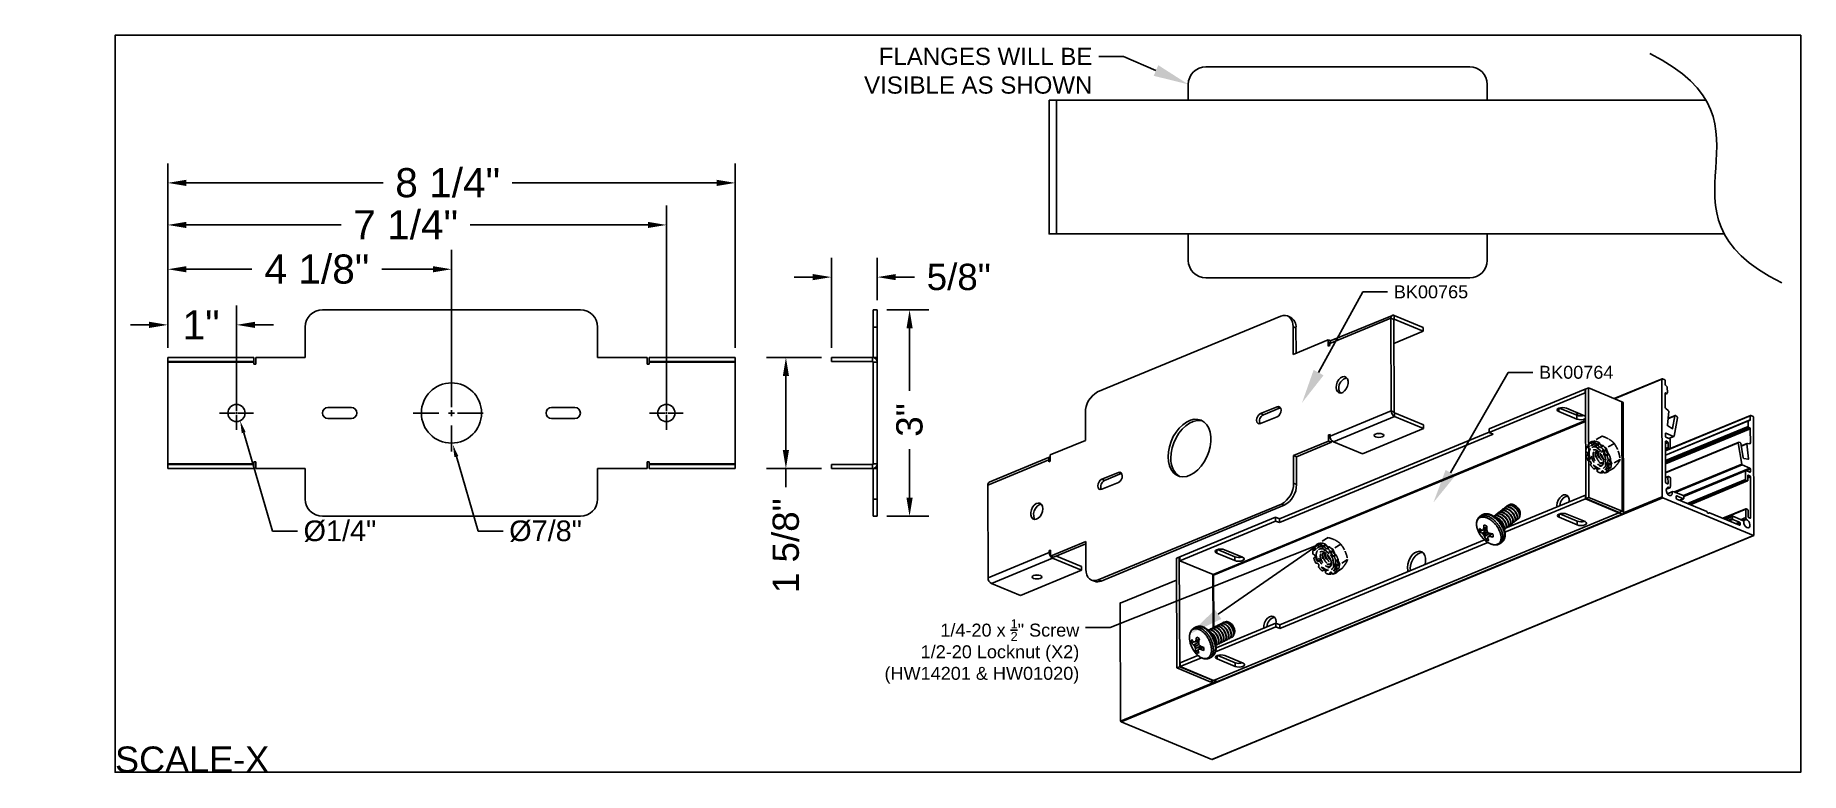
# Model space of a CAD drawing. Extents: x -1.2 to 24.5, y -10.7 to 0.
import ezdxf
from ezdxf import colors
from ezdxf.entities.mleader import LeaderData, LeaderLine
from ezdxf.math import Vec2, Vec3

# ---------------------------------------------------------------- set-up
doc = ezdxf.new("R2010")
doc.units = 0
doc.header["$LTSCALE"] = 0.5
doc.header["$MEASUREMENT"] = 0
doc.linetypes.add('CENTER2', pattern=[1.125, 0.75, -0.125, 0.125, -0.125])
doc.linetypes.add('HIDDEN2', pattern=[0.1875, 0.125, -0.0625])
doc.layers.get('Defpoints').update_dxf_attribs({"linetype": 'CONTINUOUS'})
for name, color, linetype in [('Brackets', 181, 'CONTINUOUS'), ('End Cap', 92, 'CONTINUOUS'), ('FAB DWG', 221, 'CONTINUOUS'), ('Hardware', 242, 'CONTINUOUS'), ('Housing', 150, 'CONTINUOUS')]:
    doc.layers.add(name, color=color, linetype=linetype)
doc.layers.add('CUST DWG', color=60, linetype='CONTINUOUS', lineweight=20)
doc.layers.add('Text-Unprinted', color=131, linetype='CONTINUOUS', plot=False)
doc.styles.add('LSAD_Standard', font='arial.ttf')
doc.styles.add('ROMANS', font='romans')
doc.styles.get("Standard").update_dxf_attribs({"font": 'arial.ttf'})
doc.dimstyles.new('Copy of DIMSTYLE_1', dxfattribs={"dimscale": 2.25, "dimtxt": 0.15625, "dimasz": 0.1875, "dimexe": 0.125, "dimexo": 0.0625, "dimgap": 0.09, "dimtad": 0, "dimdec": 3, "dimzin": 4, "dimdsep": 46, "dimlunit": 5, "dimtxsty": 'Standard', "dimcen": 0.09, "dimadec": 0, "dimazin": 0, "dimtfac": 1, "dimtdec": 3, "dimtofl": 0, "dimtmove": 0, "dimatfit": 3, "dimfxl": 1, "dimfrac": 2, "dimtolj": 1, "dimtzin": 4, "dimarcsym": 0})

msp = doc.modelspace()

# ---------------------------------------------------------------- texts
at = {"layer": 'Text-Unprinted', "ltscale": 0.5, "transparency": 16777216, "style": 'LSAD_Standard'}
msp.add_attdef('SCALE-X', (0, -10.7083), 'XEffectiveScaleFactor', height=0.375, dxfattribs=at)

# ---------------------------------------------------------------- blocks, each defined once
blk = doc.blocks.new('*D3')
at = {"layer": 'Defpoints', "color": 0, "transparency": 16777216}
for p in [(0.766, -2.144), (0.766, -4.681), (9.016, -4.681)]:
    blk.add_point(p, dxfattribs=at)
at = {"layer": 'FAB DWG', "color": 0, "lineweight": -2, "transparency": 16777216}
for p, q in [((0.766, -4.54), (0.766, -1.863)), ((9.016, -4.54), (9.016, -1.863)), ((1.036, -2.144), (3.897, -2.144)), ((8.746, -2.144), (5.775, -2.144))]:
    blk.add_line(p, q, dxfattribs=at)
at = {"layer": 'FAB DWG', "color": 0, "transparency": 16777216}
for points in [[(1.036, -2.099), (1.036, -2.189), (0.766, -2.144)], [(8.746, -2.099), (8.746, -2.189), (9.016, -2.144)]]:
    blk.add_solid(points, dxfattribs=at)
at = {"layer": 'FAB DWG', "color": 0, "transparency": 16777216, "insert": (4.836, -2.144), "char_height": 0.225, "attachment_point": 5}
blk.add_mtext('\\A1;{\\H1.88x;8 1/4"}', dxfattribs=at)
blk = doc.blocks.new('*D4')
at = {"layer": 'Defpoints', "color": 0, "transparency": 16777216}
for p in [(10.414, -3.513), (11.081, -3.988), (10.414, -4.681)]:
    blk.add_point(p, dxfattribs=at)
at = {"layer": 'FAB DWG', "color": 0, "lineweight": -2, "transparency": 16777216}
for p, q in [((10.414, -4.54), (10.414, -3.232)), ((11.081, -3.847), (11.081, -3.232)), ((10.144, -3.513), (9.874, -3.513)), ((11.351, -3.513), (11.621, -3.513))]:
    blk.add_line(p, q, dxfattribs=at)
at = {"layer": 'FAB DWG', "color": 0, "transparency": 16777216}
for points in [[(10.144, -3.468), (10.144, -3.558), (10.414, -3.513)], [(11.351, -3.468), (11.351, -3.558), (11.081, -3.513)]]:
    blk.add_solid(points, dxfattribs=at)
at = {"layer": 'FAB DWG', "color": 0, "transparency": 16777216, "insert": (12.266, -3.513), "char_height": 0.225, "attachment_point": 5}
blk.add_mtext('\\A1;{\\H1.7x;5/8"}', dxfattribs=at)
blk = doc.blocks.new('*D5')
at = {"layer": 'Defpoints', "color": 0, "transparency": 16777216}
for p in [(11.081, -3.988), (11.081, -6.988), (11.551, -6.988)]:
    blk.add_point(p, dxfattribs=at)
at = {"layer": 'FAB DWG', "color": 0, "lineweight": -2, "transparency": 16777216}
for p, q in [((11.222, -3.988), (11.832, -3.988)), ((11.551, -4.258), (11.551, -5.167)), ((11.551, -6.718), (11.551, -6.011)), ((11.222, -6.988), (11.832, -6.988))]:
    blk.add_line(p, q, dxfattribs=at)
at = {"layer": 'FAB DWG', "color": 0, "transparency": 16777216}
for points in [[(11.506, -4.258), (11.596, -4.258), (11.551, -3.988)], [(11.506, -6.718), (11.596, -6.718), (11.551, -6.988)]]:
    blk.add_solid(points, dxfattribs=at)
at = {"layer": 'FAB DWG', "color": 0, "transparency": 16777216, "insert": (11.551, -5.589), "char_height": 0.225, "attachment_point": 5, "rotation": 90}
blk.add_mtext('\\A1;{\\H1.7x;3"}', dxfattribs=at)
blk = doc.blocks.new('*D6')
at = {"layer": 'Defpoints', "color": 0, "transparency": 16777216}
for p in [(10.414, -4.681), (9.753, -6.296), (10.414, -6.296)]:
    blk.add_point(p, dxfattribs=at)
at = {"layer": 'FAB DWG', "color": 0, "lineweight": -2, "transparency": 16777216}
for p, q in [((10.273, -4.681), (9.472, -4.681)), ((9.753, -4.951), (9.753, -6.026)), ((10.273, -6.296), (9.472, -6.296)), ((9.753, -6.296), (9.753, -6.566))]:
    blk.add_line(p, q, dxfattribs=at)
at = {"layer": 'FAB DWG', "color": 0, "transparency": 16777216}
for points in [[(9.708, -4.951), (9.798, -4.951), (9.753, -4.681)], [(9.708, -6.026), (9.798, -6.026), (9.753, -6.296)]]:
    blk.add_solid(points, dxfattribs=at)
at = {"layer": 'FAB DWG', "color": 0, "transparency": 16777216, "insert": (9.753, -7.416), "char_height": 0.225, "attachment_point": 5, "rotation": 90}
blk.add_mtext('\\A1;{\\H1.7x;1 5/8"}', dxfattribs=at)
blk = doc.blocks.new('*D7')
at = {"layer": 'Defpoints', "color": 0, "transparency": 16777216}
for p in [(0.766, -4.207), (0.766, -4.681), (1.766, -5.488)]:
    blk.add_point(p, dxfattribs=at)
at = {"layer": 'FAB DWG', "color": 0, "lineweight": -2, "transparency": 16777216}
for p, q in [((0.766, -4.54), (0.766, -3.926)), ((1.766, -5.347), (1.766, -3.926)), ((0.496, -4.207), (0.226, -4.207)), ((2.036, -4.207), (2.306, -4.207))]:
    blk.add_line(p, q, dxfattribs=at)
at = {"layer": 'FAB DWG', "color": 0, "transparency": 16777216}
for points in [[(0.496, -4.162), (0.496, -4.252), (0.766, -4.207)], [(2.036, -4.162), (2.036, -4.252), (1.766, -4.207)]]:
    blk.add_solid(points, dxfattribs=at)
at = {"layer": 'FAB DWG', "color": 0, "transparency": 16777216, "insert": (1.251, -4.207), "char_height": 0.225, "attachment_point": 5}
blk.add_mtext('\\A1;{\\H1.88x;1"}', dxfattribs=at)
blk = doc.blocks.new('*D8')
at = {"layer": 'Defpoints', "color": 0, "transparency": 16777216}
for p in [(0.766, -3.399), (0.766, -4.681), (4.891, -5.488)]:
    blk.add_point(p, dxfattribs=at)
at = {"layer": 'FAB DWG', "color": 0, "lineweight": -2, "transparency": 16777216}
for p, q in [((0.766, -4.54), (0.766, -3.118)), ((4.891, -5.347), (4.891, -3.118)), ((1.036, -3.399), (1.987, -3.399)), ((4.621, -3.399), (3.881, -3.399))]:
    blk.add_line(p, q, dxfattribs=at)
at = {"layer": 'FAB DWG', "color": 0, "transparency": 16777216}
for points in [[(1.036, -3.354), (1.036, -3.444), (0.766, -3.399)], [(4.621, -3.354), (4.621, -3.444), (4.891, -3.399)]]:
    blk.add_solid(points, dxfattribs=at)
at = {"layer": 'FAB DWG', "color": 0, "transparency": 16777216, "insert": (2.934, -3.399), "char_height": 0.225, "attachment_point": 5}
blk.add_mtext('\\A1;{\\H1.88x;4 1/8"}', dxfattribs=at)
blk = doc.blocks.new('*D9')
at = {"layer": 'Defpoints', "color": 0, "transparency": 16777216}
for p in [(0.766, -2.755), (0.766, -4.681), (8.016, -5.488)]:
    blk.add_point(p, dxfattribs=at)
at = {"layer": 'FAB DWG', "color": 0, "lineweight": -2, "transparency": 16777216}
for p, q in [((0.766, -4.54), (0.766, -2.473)), ((8.016, -5.347), (8.016, -2.473)), ((1.036, -2.755), (3.289, -2.755)), ((7.746, -2.755), (5.162, -2.755))]:
    blk.add_line(p, q, dxfattribs=at)
at = {"layer": 'FAB DWG', "color": 0, "transparency": 16777216}
for points in [[(1.036, -2.71), (1.036, -2.8), (0.766, -2.755)], [(7.746, -2.71), (7.746, -2.8), (8.016, -2.755)]]:
    blk.add_solid(points, dxfattribs=at)
at = {"layer": 'FAB DWG', "color": 0, "transparency": 16777216, "insert": (4.225, -2.755), "char_height": 0.225, "attachment_point": 5}
blk.add_mtext('\\A1;{\\H1.88x;7 1/4"}', dxfattribs=at)
blk = doc.blocks.new('*U1')
at = {"layer": 'FAB DWG', "color": 0, "linetype": 'CENTER2', "transparency": 16777216}
for p, q in [((-0.245, 0), (-0.025, 0)), ((0, 0.025), (0, 0.245)), ((0.025, 0), (0.245, 0)), ((0, -0.245), (0, -0.025))]:
    blk.add_line(p, q, dxfattribs=at)
at = {"layer": 'FAB DWG', "color": 0, "linetype": 'Continuous', "transparency": 16777216}
for p, q in [((-0.0125, 0), (0.0125, 0)), ((0, -0.0125), (0, 0.0125))]:
    blk.add_line(p, q, dxfattribs=at)
blk = doc.blocks.new('*U2')
at = {"layer": 'FAB DWG', "color": 0, "linetype": 'CENTER2', "transparency": 16777216}
for p, q in [((0, 0.0875), (0, 0.5575)), ((-0.5575, 0), (-0.0875, 0)), ((0.0875, 0), (0.5575, 0)), ((0, -0.5575), (0, -0.0875))]:
    blk.add_line(p, q, dxfattribs=at)
at = {"layer": 'FAB DWG', "color": 0, "linetype": 'Continuous', "transparency": 16777216}
for p, q in [((-0.04375, 0), (0.04375, 0)), ((0, -0.04375), (0, 0.04375))]:
    blk.add_line(p, q, dxfattribs=at)
blk = doc.blocks.new('*U0')
at = {"layer": 'FAB DWG', "color": 0, "linetype": 'CENTER2', "transparency": 16777216}
for p, q in [((-0.245, 0), (-0.025, 0)), ((0, 0.025), (0, 0.245)), ((0.025, 0), (0.245, 0)), ((0, -0.245), (0, -0.025))]:
    blk.add_line(p, q, dxfattribs=at)
at = {"layer": 'FAB DWG', "color": 0, "linetype": 'Continuous', "transparency": 16777216}
for p, q in [((-0.0125, 0), (0.0125, 0)), ((0, -0.0125), (0, 0.0125))]:
    blk.add_line(p, q, dxfattribs=at)

# ---------------------------------------------------------------- dimensions: what is measured, and where the dimension line sits
at = {"layer": 'FAB DWG', "transparency": 16777216}
for base, p1, p2, text, picture, middle in [((0.7659, -2.1442), (9.0159, -4.6806), (0.7659, -4.6806), '{\\H1.88x;<>}', '*D3', (4.8361, -2.1442)), ((0.7659, -2.7545), (8.0159, -5.4881), (0.7659, -4.6806), '{\\H1.88x;<>}', '*D9', (4.2253, -2.7545)), ((0.7659, -3.3994), (4.8909, -5.4881), (0.7659, -4.6806), '{\\H1.88x;<>}', '*D8', (2.9336, -3.3994)), ((10.413842, -3.5127923), (11.0813421, -3.9881211), (10.413842, -4.6806211), '{\\H1.7x;<>}', '*D4', (12.2664827, -3.5127923)), ((0.7659, -4.2069), (1.7659, -5.4881), (0.7659, -4.6806), '{\\H1.88x;<>}', '*D7', (1.2514, -4.2069))]:
    dim = msp.add_linear_dim(base=base, p1=p1, p2=p2, text=text, dimstyle='Copy of DIMSTYLE_1', override={"dimtxt": 0.1, "dimasz": 0.12, "dimpost": '"'}, dxfattribs=at)
    dim.commit()
    dim.dimension.update_dxf_attribs({"geometry": picture, "text_midpoint": middle, "dimtype": 128})
for base, p1, p2, picture, middle in [((11.5509, -6.9881), (11.0813, -3.9881), (11.0813, -6.9881), '*D5', (11.5509, -5.5889)), ((9.7531, -6.2956), (10.4138, -4.6806), (10.4138, -6.2956), '*D6', (9.7531, -7.4156))]:
    dim = msp.add_linear_dim(base=base, p1=p1, p2=p2, angle=270, text='{\\H1.7x;<>}', dimstyle='Copy of DIMSTYLE_1', override={"dimtxt": 0.1, "dimasz": 0.12, "dimpost": '"'}, dxfattribs=at)
    dim.commit()
    dim.dimension.update_dxf_attribs({"geometry": picture, "text_midpoint": middle, "dimtype": 128})

# ---------------------------------------------------------------- linework, layer by layer
at = {"layer": 'Brackets', "linetype": 'Continuous', "transparency": 16777216}
for p, q in [((19.6938, -0.4573), (15.859, -0.4573)), ((15.6034, -0.713), (15.6034, -0.9431)), ((19.9495, -0.9431), (19.9495, -0.713)), ((15.6034, -2.886), (15.6034, -3.2695)), ((19.9495, -3.2695), (19.9495, -2.886)), ((15.859, -3.5252), (19.6938, -3.5252)), ((6.7659, -3.9881), (3.0159, -3.9881)), ((11.0215, -3.9881), (11.0215, -4.6811)), ((11.0215, -3.9881), (11.0813, -3.9881)), ((11.0813, -3.9881), (11.0813, -6.9881)), ((16.9476, -4.0805), (14.284, -5.1823)), ((17.0443, -4.0772), (17.0864, -4.0947)), ((17.6819, -4.4357), (18.5698, -4.0685)), ((18.5957, -4.1239), (18.5955, -4.0694)), ((18.5955, -4.0694), (19.0176, -4.2449)), ((2.7659, -4.2381), (2.7659, -4.6806)), ((7.0159, -4.6806), (7.0159, -4.2381)), ((11.0813, -4.2381), (11.0215, -4.2381)), ((17.1272, -4.6372), (17.1259, -4.2346)), ((17.1259, -4.2346), (17.168, -4.2521)), ((17.1692, -4.6199), (17.168, -4.2521)), ((17.6601, -4.4786), (18.548, -4.1113)), ((18.5524, -5.4575), (18.548, -4.1113)), ((18.5901, -4.1288), (18.548, -4.1113)), ((18.5945, -5.475), (18.5901, -4.1288)), ((18.5957, -4.1239), (18.5906, -4.126)), ((18.5912, -4.4758), (19.0178, -4.2993)), ((18.5957, -4.1239), (19.0178, -4.2993)), ((19.0176, -4.2449), (19.0178, -4.2993)), ((17.6387, -4.4256), (17.1272, -4.6372)), ((17.6387, -4.4256), (17.639, -4.5146)), ((17.6743, -4.4405), (17.6387, -4.4256)), ((17.639, -4.5146), (17.6602, -4.5058)), ((17.6602, -4.5058), (17.6601, -4.4786)), ((0.7659, -6.2956), (0.7659, -4.6806)), ((2.0159, -4.6806), (0.7659, -4.6806)), ((2.0159, -4.7404), (0.7659, -4.7404)), ((0.7659, -4.7484), (2.0159, -4.7484)), ((2.0159, -4.6806), (2.0159, -4.7783)), ((2.0159, -4.7783), (2.0458, -4.7783)), ((2.0458, -4.7783), (2.0458, -4.6806)), ((2.7659, -4.6806), (2.0458, -4.6806)), ((7.736, -4.6806), (7.0159, -4.6806)), ((7.736, -4.6806), (7.736, -4.7783)), ((7.736, -4.7783), (7.7659, -4.7783)), ((9.0159, -4.6806), (7.7659, -4.6806)), ((7.7659, -4.7783), (7.7659, -4.6806)), ((7.7659, -4.7404), (9.0159, -4.7404)), ((7.7659, -4.7484), (9.0159, -4.7484)), ((9.0159, -6.2956), (9.0159, -4.6806)), ((11.0135, -4.6806), (10.4138, -4.6806)), ((10.4138, -4.7404), (10.4138, -4.6806)), ((11.0135, -4.7404), (10.4138, -4.7404)), ((11.0135, -4.7404), (11.0135, -4.6806)), ((11.0215, -4.6806), (11.0813, -4.6806)), ((11.0215, -4.7484), (11.0813, -4.7484)), ((11.0215, -6.2278), (11.0215, -4.7484)), ((21.4194, -5.1213), (21.3769, -5.1389)), ((21.4194, -5.1213), (21.4246, -6.7138)), ((21.9065, -5.3238), (21.4194, -5.1213)), ((19.9785, -5.7173), (21.3712, -5.1412)), ((19.9787, -5.7717), (21.3714, -5.1956)), ((21.3712, -5.1412), (21.3714, -5.1956)), ((21.3712, -5.1412), (21.3769, -5.1436)), ((21.3714, -5.1956), (21.3771, -5.198)), ((21.3769, -5.1389), (21.3821, -6.7313)), ((21.9117, -6.9163), (21.9065, -5.3238)), ((21.9261, -5.3435), (21.9313, -6.9359)), ((3.4359, -5.4081), (3.0959, -5.4081)), ((3.0959, -5.5681), (3.4359, -5.5681)), ((6.6859, -5.4081), (6.3459, -5.4081)), ((6.3459, -5.5681), (6.6859, -5.5681)), ((14.1072, -5.4833), (14.1085, -5.8859)), ((15.9656, -7.8358), (21.3784, -5.5967)), ((21.3784, -5.6087), (15.9713, -7.8454)), ((16.895, -5.3962), (16.6535, -5.4961)), ((16.6535, -5.4961), (16.6956, -5.5136)), ((16.654, -5.6417), (16.8955, -5.5418)), ((16.9371, -5.4137), (16.6956, -5.5136)), ((16.895, -5.3962), (16.9371, -5.4137)), ((16.9438, -5.4114), (16.9371, -5.4137)), ((18.5524, -5.4575), (17.6645, -5.8248)), ((17.7125, -5.9063), (18.6003, -5.539)), ((18.5945, -5.475), (18.5524, -5.4575)), ((18.6001, -5.4846), (18.6003, -5.539)), ((19.0223, -5.6601), (18.6001, -5.4846)), ((19.0225, -5.7145), (18.6003, -5.539)), ((20.9878, -5.4186), (20.988, -5.4653)), ((21.2519, -5.575), (20.988, -5.4653)), ((21.2518, -5.5206), (20.9978, -5.415)), ((21.1016, -5.4182), (21.3656, -5.528)), ((21.2518, -5.5206), (21.2519, -5.575)), ((21.3656, -5.528), (21.3782, -5.5348)), ((14.1085, -5.8859), (13.597, -6.0975)), ((19.9787, -5.764), (16.9274, -7.0262)), ((20.035, -5.7952), (16.9275, -7.0806)), ((17.132, -6.1068), (17.6435, -5.8953)), ((17.6645, -5.7976), (17.6432, -5.8064)), ((17.6432, -5.8064), (17.6435, -5.8953)), ((17.6645, -5.8152), (17.6432, -5.8064)), ((17.6856, -5.9128), (17.6435, -5.8953)), ((17.6645, -5.8248), (17.6645, -5.7976)), ((17.6855, -5.8844), (17.6856, -5.9128)), ((18.1346, -6.0818), (19.0225, -5.7145)), ((19.0223, -5.6601), (19.0225, -5.7145)), ((19.9785, -5.7173), (19.9787, -5.7717)), ((19.9787, -5.7717), (20.035, -5.7952)), ((12.71, -6.4924), (13.5971, -6.1255)), ((13.5973, -6.1864), (13.597, -6.0975)), ((17.1334, -6.5095), (17.132, -6.1068)), ((17.1741, -6.1243), (17.132, -6.1068)), ((17.1741, -6.1243), (17.6856, -5.9128)), ((17.1754, -6.527), (17.1741, -6.1243)), ((17.7125, -5.9063), (18.1346, -6.0818)), ((2.0159, -6.2278), (0.7659, -6.2278)), ((2.0159, -6.2358), (0.7659, -6.2358)), ((2.0159, -6.2956), (0.7659, -6.2956)), ((2.0159, -6.2956), (2.0159, -6.1979)), ((2.0458, -6.1979), (2.0159, -6.1979)), ((2.0458, -6.2956), (2.0458, -6.1979)), ((2.0458, -6.2956), (2.7659, -6.2956)), ((2.7659, -6.2956), (2.7659, -6.7381)), ((7.0159, -6.7381), (7.0159, -6.2956)), ((7.0159, -6.2956), (7.736, -6.2956)), ((7.7659, -6.1979), (7.736, -6.1979)), ((7.736, -6.1979), (7.736, -6.2956)), ((7.7659, -6.1979), (7.7659, -6.2956)), ((9.0159, -6.2278), (7.7659, -6.2278)), ((9.0159, -6.2358), (7.7659, -6.2358)), ((9.0159, -6.2956), (7.7659, -6.2956)), ((10.4138, -6.2956), (10.4138, -6.2358)), ((10.4138, -6.2358), (11.0135, -6.2358)), ((10.4138, -6.2956), (11.0135, -6.2956)), ((11.0135, -6.2358), (11.0135, -6.2956)), ((11.0215, -6.2278), (11.0813, -6.2278)), ((11.0215, -6.9881), (11.0215, -6.2951)), ((11.0215, -6.2956), (11.0813, -6.2956)), ((12.6882, -6.5353), (13.576, -6.168)), ((13.576, -6.168), (13.5761, -6.1952)), ((13.5973, -6.1768), (13.576, -6.168)), ((13.5761, -6.1952), (13.5973, -6.1864)), ((14.5866, -6.3511), (14.3451, -6.451)), ((14.6287, -6.3686), (14.3872, -6.4685)), ((14.5866, -6.3511), (14.6287, -6.3686)), ((14.6354, -6.3663), (14.6287, -6.3686)), ((12.6882, -6.5353), (12.6926, -7.8815)), ((14.3451, -6.451), (14.3872, -6.4685)), ((14.3456, -6.5966), (14.5871, -6.4967)), ((17.1754, -6.527), (17.1334, -6.5095)), ((11.0215, -6.7381), (11.0813, -6.7381)), ((14.293, -7.9122), (16.9565, -6.8104)), ((14.3351, -7.9297), (16.9986, -6.8279)), ((16.9565, -6.8104), (16.9986, -6.8279)), ((21.3762, -6.6793), (20.1922, -7.169)), ((21.3764, -6.7337), (20.2062, -7.2178)), ((20.9632, -6.832), (20.9644, -6.8496)), ((21.3764, -6.7337), (21.3762, -6.6793)), ((21.3819, -6.6816), (21.3762, -6.6793)), ((21.8635, -6.9362), (21.3764, -6.7337)), ((21.4246, -6.7138), (21.3821, -6.7313)), ((21.3821, -6.7313), (21.8692, -6.9338)), ((21.4246, -6.7138), (21.9117, -6.9163)), ((21.8692, -6.9338), (21.9117, -6.9163)), ((3.0159, -6.9881), (6.7659, -6.9881)), ((11.0813, -6.9881), (11.0215, -6.9881)), ((15.4784, -7.5789), (16.871, -7.0028)), ((15.4785, -7.6333), (16.8712, -7.0572)), ((21.8635, -6.9362), (15.9707, -9.3738)), ((16.871, -7.0028), (16.8712, -7.0572)), ((16.9274, -7.0262), (16.871, -7.0028)), ((16.9275, -7.0806), (16.8712, -7.0572)), ((16.9274, -7.0262), (16.9275, -7.0806)), ((20.9929, -6.9567), (20.993, -7.0033)), ((21.257, -7.113), (20.993, -7.0033)), ((21.2568, -7.0586), (21.0029, -6.9531)), ((21.1067, -6.9563), (21.3706, -7.066)), ((21.2568, -7.0586), (21.257, -7.113)), ((21.8635, -6.9315), (21.8635, -6.9362)), ((21.8692, -6.9381), (21.8691, -6.9338)), ((21.8692, -6.9385), (21.8692, -6.9381)), ((21.8692, -6.9385), (21.9113, -6.956)), ((13.6019, -7.5671), (14.1133, -7.3555)), ((13.644, -7.5846), (14.1135, -7.3904)), ((14.1133, -7.3555), (14.1147, -7.7582)), ((19.9106, -7.3323), (16.9324, -8.5642)), ((19.9565, -7.3677), (16.9326, -8.6186)), ((13.5804, -7.5142), (12.6926, -7.8815)), ((13.6284, -7.5957), (12.7405, -7.963)), ((13.6016, -7.4782), (13.5803, -7.487)), ((13.5803, -7.487), (13.5804, -7.5142)), ((13.6016, -7.4958), (13.5803, -7.487)), ((13.6017, -7.5231), (13.5804, -7.5142)), ((13.6019, -7.5671), (13.6016, -7.4782)), ((13.644, -7.5846), (13.6019, -7.5671)), ((13.6283, -7.5781), (13.6284, -7.5957)), ((14.0505, -7.7712), (13.6284, -7.5957)), ((14.0503, -7.7168), (13.6883, -7.5663)), ((15.4302, -7.5988), (15.4727, -7.5812)), ((15.4354, -9.1912), (15.4302, -7.5988)), ((15.4727, -7.5812), (15.4784, -7.5836)), ((15.4779, -9.1737), (15.4727, -7.5812)), ((15.4784, -7.5789), (15.4785, -7.6333)), ((15.9656, -7.8358), (15.4785, -7.6333)), ((16.0159, -7.4753), (16.016, -7.522)), ((16.28, -7.6317), (16.016, -7.522)), ((16.2798, -7.5773), (16.0259, -7.4717)), ((16.1296, -7.4749), (16.3936, -7.5847)), ((16.2798, -7.5773), (16.28, -7.6317)), ((13.1626, -8.1385), (14.0505, -7.7712)), ((14.0505, -7.7712), (14.0503, -7.7168)), ((14.2384, -7.9331), (14.1963, -7.9156)), ((14.3351, -7.9297), (14.293, -7.9122)), ((15.9625, -8.6067), (15.9599, -7.8334)), ((15.9713, -7.8454), (15.9738, -8.6018)), ((18.8301, -7.7493), (18.8322, -7.7783)), ((12.7405, -7.963), (13.1626, -8.1385)), ((16.8763, -8.5952), (15.9991, -8.9581)), ((16.8761, -8.5408), (16.007, -8.9003)), ((16.8761, -8.5408), (16.8763, -8.5952)), ((16.9324, -8.5642), (16.8761, -8.5408)), ((16.9326, -8.6186), (16.8763, -8.5952)), ((16.9324, -8.5642), (16.9326, -8.6186)), ((15.4354, -9.1912), (15.4779, -9.1737)), ((15.9225, -9.3937), (15.4354, -9.1912)), ((15.965, -9.3761), (15.4779, -9.1737)), ((15.7432, -9.0094), (15.4834, -9.1169)), ((15.4836, -9.1713), (15.4834, -9.1169)), ((15.7937, -9.043), (15.4836, -9.1713)), ((15.4836, -9.1713), (15.9707, -9.3738)), ((16.0209, -9.0134), (16.0211, -9.06)), ((16.285, -9.1697), (16.0211, -9.06)), ((16.2848, -9.1153), (16.0309, -9.0098)), ((16.1347, -9.013), (16.3987, -9.1227)), ((16.2848, -9.1153), (16.285, -9.1697)), ((15.965, -9.3761), (15.9225, -9.3937)), ((15.965, -9.3761), (15.965, -9.3714)), ((15.9763, -9.3761), (15.9763, -9.3757)), ((15.9763, -9.3761), (16.0184, -9.3936))]:
    msp.add_line(p, q, dxfattribs=at)
at = {"layer": 'Brackets', "transparency": 16777216}
msp.add_line((21.9113, -6.956), (16.0184, -9.3936), dxfattribs=at)
at = {"layer": 'Brackets', "linetype": 'Continuous', "transparency": 16777216, "flags": 128}
for points in [[(16.9476, -4.0805), (16.9822, -4.0706), (17.0156, -4.0697), (17.0463, -4.078), (17.0733, -4.0952), (17.0955, -4.1205), (17.1121, -4.1531), (17.1223, -4.1916), (17.1259, -4.2346)], [(18.548, -4.1113), (18.5488, -4.0996), (18.5515, -4.0892), (18.5559, -4.0804), (18.5618, -4.0735), (18.569, -4.0688), (18.5772, -4.0665), (18.5862, -4.0667), (18.5955, -4.0694)], [(18.5901, -4.1288), (18.5902, -4.1274), (18.5905, -4.1262), (18.591, -4.1251), (18.5917, -4.1243), (18.5925, -4.1238), (18.5935, -4.1235), (18.5946, -4.1235), (18.5957, -4.1239)], [(17.7511, -5.1149), (17.756, -5.1499), (17.7701, -5.1771), (17.7917, -5.1935), (17.8185, -5.1975), (17.8476, -5.1885), (17.8759, -5.1676), (17.9003, -5.137), (17.9182, -5.1001), (17.9275, -5.0607), (17.9274, -5.0233), (17.9178, -4.9918), (17.8998, -4.9697), (17.8752, -4.9593), (17.8469, -4.9618), (17.8177, -4.977), (17.791, -5.0031), (17.7696, -5.0373), (17.7558, -5.076), (17.7511, -5.1149)], [(15.3095, -6.1249), (15.3148, -6.1939), (15.3298, -6.2566), (15.3542, -6.3109), (15.3871, -6.3551), (15.4276, -6.3878), (15.4742, -6.4079), (15.5255, -6.4147), (15.5799, -6.4081), (15.6355, -6.3883), (15.6907, -6.3559), (15.7436, -6.3119), (15.7926, -6.2578), (15.836, -6.1953), (15.8724, -6.1264), (15.9008, -6.0533), (15.9202, -5.9784), (15.9299, -5.904), (15.9297, -5.8327), (15.9195, -5.7666), (15.8997, -5.7078), (15.8709, -5.6584), (15.8341, -5.6198), (15.7904, -5.5933), (15.7412, -5.5798), (15.6881, -5.5796), (15.6329, -5.5929), (15.5773, -5.6191), (15.523, -5.6575), (15.4719, -5.7067), (15.4255, -5.7653), (15.3854, -5.8312), (15.3528, -5.9025), (15.3289, -5.9768), (15.3143, -6.0518), (15.3095, -6.1249)], [(15.8087, -5.6025), (15.7833, -5.5973), (15.7302, -5.5971), (15.675, -5.6104), (15.6194, -5.6366), (15.5651, -5.675), (15.514, -5.7242), (15.4676, -5.7828), (15.4275, -5.8487), (15.3949, -5.92), (15.371, -5.9943), (15.3564, -6.0693), (15.3516, -6.1424)], [(16.6535, -5.4961), (16.6318, -5.5106), (16.6134, -5.534), (16.6011, -5.5627), (16.5969, -5.5924), (16.6013, -5.6185), (16.6137, -5.637), (16.6322, -5.6451), (16.654, -5.6417)], [(16.8955, -5.5418), (16.9172, -5.5272), (16.9356, -5.5038), (16.9478, -5.4751), (16.9521, -5.4455), (16.9476, -5.4194), (16.9352, -5.4009), (16.9168, -5.3927), (16.895, -5.3962)], [(20.988, -5.4653), (20.9707, -5.4545), (20.9648, -5.4418), (20.971, -5.4291), (20.9885, -5.4183), (21.0145, -5.4111), (21.0451, -5.4086), (21.0757, -5.4111), (21.1016, -5.4182)], [(18.4238, -5.8338), (18.401, -5.8401), (18.3742, -5.8424), (18.3474, -5.8402), (18.3248, -5.8339), (18.3097, -5.8245), (18.3045, -5.8134), (18.31, -5.8023), (18.3252, -5.7929), (18.348, -5.7865), (18.3748, -5.7843), (18.4016, -5.7865), (18.4242, -5.7928), (18.4393, -5.8022), (18.4445, -5.8133), (18.4391, -5.8244), (18.4238, -5.8338)], [(18.3988, -5.7861), (18.374, -5.788), (18.35, -5.7862)], [(14.5871, -6.4967), (14.6088, -6.4821), (14.6272, -6.4587), (14.6394, -6.43), (14.6436, -6.4004), (14.6392, -6.3743), (14.6268, -6.3558), (14.6083, -6.3476), (14.5866, -6.3511)], [(14.3451, -6.451), (14.3234, -6.4655), (14.305, -6.4889), (14.2927, -6.5176), (14.2885, -6.5473), (14.2929, -6.5734), (14.3053, -6.5919), (14.3238, -6.6), (14.3456, -6.5966)], [(13.4894, -6.8778), (13.4845, -6.8429), (13.4705, -6.8157), (13.4489, -6.7992), (13.4221, -6.7953), (13.3929, -6.8042), (13.3646, -6.8251), (13.3402, -6.8557), (13.3224, -6.8927), (13.313, -6.9321), (13.3131, -6.9695), (13.3227, -7.001), (13.3408, -7.0231), (13.3653, -7.0335), (13.3937, -7.0309), (13.4228, -7.0158), (13.4495, -6.9897), (13.4709, -6.9554), (13.4847, -6.9167), (13.4894, -6.8778)], [(13.4677, -6.8125), (13.4642, -6.8128), (13.435, -6.8217), (13.4067, -6.8426), (13.3823, -6.8732), (13.3645, -6.9102), (13.3551, -6.9496), (13.3552, -6.987), (13.3648, -7.0185), (13.3757, -7.034)], [(21.1397, -6.7771), (21.1395, -6.7403), (21.1299, -6.7088), (21.1119, -6.6867), (21.0873, -6.6763), (21.059, -6.6789), (21.0298, -6.694), (21.0031, -6.7201), (20.9817, -6.7544), (20.9679, -6.7931), (20.9632, -6.832)], [(21.9117, -6.9163), (21.9201, -6.9205), (21.9263, -6.9254), (21.9301, -6.9306), (21.9313, -6.9361), (21.93, -6.9416), (21.9261, -6.9469), (21.9197, -6.9517), (21.9113, -6.956)], [(20.993, -7.0033), (20.9758, -6.9925), (20.9698, -6.9799), (20.9761, -6.9672), (20.9935, -6.9564), (21.0196, -6.9492), (21.0502, -6.9466), (21.0808, -6.9491), (21.1067, -6.9563)], [(21.3706, -7.066), (21.3878, -7.0768), (21.3938, -7.0895), (21.3876, -7.1022), (21.3701, -7.1129), (21.3441, -7.1201), (21.3134, -7.1227), (21.2829, -7.1202), (21.257, -7.113)], [(21.8692, -6.9338), (21.8702, -6.9343), (21.8709, -6.9349), (21.8714, -6.9355), (21.8715, -6.9362), (21.8714, -6.9368), (21.8709, -6.9374), (21.8702, -6.938), (21.8692, -6.9385)], [(16.016, -7.522), (15.9988, -7.5112), (15.9928, -7.4985), (15.9991, -7.4858), (16.0165, -7.475), (16.0425, -7.4678), (16.0732, -7.4653), (16.1038, -7.4678), (16.1296, -7.4749)], [(16.3936, -7.5847), (16.4108, -7.5954), (16.4168, -7.6081), (16.4106, -7.6208), (16.3931, -7.6316), (16.3671, -7.6388), (16.3364, -7.6413), (16.3058, -7.6388), (16.28, -7.6317)], [(19.0446, -7.6905), (19.0532, -7.6453), (19.053, -7.5989), (19.0431, -7.5582), (19.0241, -7.5263), (18.9975, -7.5055), (18.9652, -7.4975), (18.9297, -7.5027), (18.8935, -7.5209), (18.8594, -7.5505), (18.8299, -7.5896), (18.8071, -7.6351), (18.7928, -7.6837), (18.788, -7.7318)], [(19.0129, -7.5154), (19.0073, -7.515), (18.9718, -7.5202), (18.9356, -7.5383), (18.9015, -7.568), (18.872, -7.6071), (18.8492, -7.6526), (18.8349, -7.7012), (18.8301, -7.7493)], [(13.4518, -7.8905), (13.429, -7.8968), (13.4022, -7.8991), (13.3755, -7.8969), (13.3528, -7.8906), (13.3378, -7.8812), (13.3325, -7.8701), (13.338, -7.859), (13.3533, -7.8496), (13.376, -7.8432), (13.4029, -7.841), (13.4296, -7.8432), (13.4523, -7.8495), (13.4673, -7.8589), (13.4725, -7.87), (13.4671, -7.8811), (13.4518, -7.8905)], [(13.3781, -7.8429), (13.402, -7.8446), (13.4268, -7.8427)], [(14.293, -7.9122), (14.2583, -7.9222), (14.225, -7.923), (14.1942, -7.9147), (14.1672, -7.8976), (14.145, -7.8722), (14.1285, -7.8397), (14.1182, -7.8012), (14.1147, -7.7582)], [(18.788, -7.7318), (18.7931, -7.7758), (18.7982, -7.7924)], [(16.8779, -8.5415), (16.8791, -8.5214), (16.8742, -8.4865), (16.8602, -8.4593), (16.8386, -8.4428), (16.8118, -8.4389), (16.7826, -8.4478), (16.7543, -8.4687), (16.7299, -8.4993), (16.7121, -8.5363), (16.7027, -8.5756), (16.7027, -8.6125)], [(16.0211, -9.06), (16.0038, -9.0492), (15.9979, -9.0366), (16.0041, -9.0239), (16.0216, -9.0131), (16.0476, -9.0059), (16.0782, -9.0033), (16.1088, -9.0058), (16.1347, -9.013)], [(16.3987, -9.1227), (16.4159, -9.1335), (16.4218, -9.1461), (16.4156, -9.1588), (16.3982, -9.1696), (16.3721, -9.1768), (16.3415, -9.1794), (16.3109, -9.1769), (16.285, -9.1697)]]:
    msp.add_lwpolyline(points, dxfattribs=at)
at = {"layer": 'Brackets', "linetype": 'Continuous', "transparency": 16777216}
for centre, radius in [((4.8909, -5.4881), 0.4375), ((1.7659, -5.4881), 0.125), ((8.0159, -5.4881), 0.125)]:
    msp.add_circle(centre, radius, dxfattribs=at)
for centre, radius, start, end in [((15.859, -0.713), 0.2557, 90, 180), ((19.6938, -0.713), 0.2557, 360, 90), ((15.859, -3.2695), 0.2557, 180, 270), ((19.6938, -3.2695), 0.2557, 270, 0), ((3.0159, -4.2381), 0.25, 90, 180), ((6.7659, -4.2381), 0.25, 360, 90), ((17.0119, -4.2331), 0.1573, 353.09294, 61.71983), ((17.7022, -4.473), 0.0424, 118.50353, 187.50683), ((11.0135, -4.7484), 0.0678, 0, 90), ((11.0135, -4.7484), 0.008, 0, 90), ((17.9409, -5.1204), 0.1481, 103.22121, 184.64871), ((17.8832, -5.1388), 0.0902, 175.98039, 220.79962), ((14.4433, -5.4783), 0.3362, 118.2882, 180.83867), ((21.9006, -5.3493), 0.0261, 12.7486, 77.09054), ((3.0959, -5.4881), 0.08, 90, 270), ((3.4359, -5.4881), 0.08, 270, 90), ((6.3459, -5.4881), 0.08, 90, 270), ((6.6859, -5.4881), 0.08, 270, 90), ((16.7382, -5.6035), 0.0995, 115.32577, 203.95686), ((18.6442, -5.4584), 0.0918, 179.45446, 241.44114), ((18.6053, -5.4751), 0.0108, 179.45532, 241.44028), ((21.3086, -5.3613), 0.1691, 250.33953, 286.09803), ((21.3073, -5.4358), 0.1498, 248.31813, 298.28622), ((17.7564, -5.8256), 0.0918, 179.45446, 241.44114), ((13.6181, -6.1624), 0.0424, 118.50353, 187.50683), ((15.6379, -6.1714), 0.2877, 174.22794, 235.26127), ((11.0135, -6.2278), 0.0678, 270, 0), ((11.0135, -6.2278), 0.008, 270, 0), ((12.7302, -6.5297), 0.0424, 118.50353, 187.50683), ((14.4298, -6.5584), 0.0995, 115.32616, 203.95633), ((16.7972, -6.5144), 0.3362, 298.2881, 0.83879), ((16.8393, -6.5319), 0.3362, 298.2881, 0.83879), ((3.0159, -6.7381), 0.25, 180, 270), ((6.7659, -6.7381), 0.25, 270, 0), ((21.1523, -6.8356), 0.1461, 103.14675, 178.73422), ((21.3137, -6.8994), 0.1691, 250.33953, 286.09803), ((21.8802, -6.8962), 0.0433, 247.32242, 255.20101), ((13.6723, -7.5151), 0.0918, 179.45446, 241.44114), ((16.3367, -7.418), 0.1691, 250.33941, 286.09802), ((12.7844, -7.8823), 0.0918, 179.45446, 241.44114), ((14.2827, -7.8164), 0.1248, 249.18255, 294.79146), ((15.9605, -7.8453), 0.0108, 359.45379, 61.4432), ((16.8947, -8.6017), 0.1503, 104.36635, 177.51467), ((16.3417, -8.9561), 0.1691, 250.33941, 286.09802), ((15.9704, -9.2617), 0.1404, 250.08896, 290.00866), ((15.9707, -9.3606), 0.0166, 250.08781, 290.00982), ((15.9874, -9.3339), 0.0433, 247.32242, 255.20101), ((15.985, -9.346), 0.0309, 253.74385, 341.67389)]:
    msp.add_arc(centre, radius, start, end, dxfattribs=at)
at = {"layer": 'End Cap', "ltscale": 0.5, "transparency": 16777216}
msp.add_lwpolyline([(13.5786, -0.9431), (13.686, -0.9431), (13.686, -2.886), (13.5786, -2.886)], close=True, dxfattribs=at)
at = {"layer": 'Hardware', "linetype": 'HIDDEN2', "lineweight": 25, "transparency": 16777216}
for p, q in [((21.4681, -5.9058), (21.473, -5.9008)), ((21.4867, -5.9097), (21.5009, -5.8904)), ((21.6209, -5.8248), (21.5009, -5.8904)), ((21.5009, -5.8904), (21.5207, -5.9025)), ((21.5233, -5.8999), (21.518, -5.905)), ((21.5264, -5.8994), (21.5212, -5.9044)), ((21.4107, -6.0952), (21.3971, -6.1046)), ((21.4119, -5.9676), (21.4076, -5.9722)), ((21.412, -6.0924), (21.4101, -6.0939)), ((21.4215, -5.968), (21.4172, -5.9726)), ((21.4234, -5.9692), (21.4172, -5.9726)), ((21.4234, -5.9692), (21.4215, -5.968)), ((21.438, -5.922), (21.4335, -5.9269)), ((21.4336, -5.9268), (21.4335, -5.9268)), ((21.4381, -5.9219), (21.4336, -5.9268)), ((21.4755, -5.9859), (21.4682, -5.9899)), ((21.4847, -5.9071), (21.4798, -5.9122)), ((21.4859, -5.9088), (21.4798, -5.9122)), ((21.4859, -5.9088), (21.4847, -5.9071)), ((21.5693, -5.9232), (21.575, -5.9183)), ((21.584, -5.9296), (21.5782, -5.9345)), ((21.5844, -5.9311), (21.5782, -5.9345)), ((21.5844, -5.9311), (21.584, -5.9296)), ((21.5907, -5.9451), (21.6228, -5.9646)), ((21.6279, -5.9608), (21.6217, -5.9655)), ((21.6342, -5.9636), (21.628, -5.9682)), ((21.6519, -5.9823), (21.6771, -5.9977)), ((21.6714, -6.0195), (21.678, -6.0155)), ((21.6816, -6.0269), (21.6749, -6.031)), ((21.6811, -6.0276), (21.6749, -6.031)), ((21.7971, -5.9321), (21.6771, -5.9977)), ((21.6771, -5.9977), (21.7071, -6.0808)), ((21.6811, -6.0276), (21.6816, -6.0269)), ((21.7055, -6.085), (21.7125, -6.0815)), ((21.7117, -6.0816), (21.7055, -6.085)), ((21.7125, -6.0815), (21.7117, -6.0816)), ((21.7203, -6.0901), (21.7134, -6.0936)), ((21.7355, -6.1579), (21.7426, -6.1551)), ((21.5067, -6.2981), (21.5245, -6.2909)), ((21.5226, -6.2935), (21.528, -6.2919)), ((21.6242, -6.3551), (21.6304, -6.3539)), ((21.6351, -6.3429), (21.6289, -6.3463)), ((21.6289, -6.3463), (21.6352, -6.3451)), ((21.6336, -6.2924), (21.6409, -6.2884)), ((21.6352, -6.3451), (21.6351, -6.3429)), ((21.6507, -6.3582), (21.6633, -6.3559)), ((21.6751, -6.3538), (21.6816, -6.3526)), ((21.6755, -6.3537), (21.6751, -6.3538)), ((21.6755, -6.3537), (21.6821, -6.3525)), ((21.6821, -6.3525), (21.6816, -6.3525)), ((21.7169, -6.3313), (21.71, -6.3328)), ((21.7166, -6.3159), (21.7104, -6.3193)), ((21.7104, -6.3193), (21.7174, -6.3179)), ((21.714, -6.2935), (21.7119, -6.2964)), ((21.7174, -6.3179), (21.7166, -6.3159)), ((21.7887, -6.2892), (21.7186, -6.3275)), ((21.7292, -6.1681), (21.7294, -6.1672)), ((21.7346, -6.1651), (21.7418, -6.1622)), ((21.7347, -6.165), (21.7346, -6.1651)), ((21.7348, -6.2882), (21.742, -6.2864)), ((21.737, -6.2855), (21.7442, -6.2838)), ((21.7372, -6.164), (21.761, -6.2299)), ((21.7458, -6.2161), (21.7396, -6.2195)), ((21.7396, -6.2195), (21.7469, -6.2172)), ((21.7519, -6.2306), (21.7447, -6.2329)), ((21.7469, -6.2172), (21.7458, -6.2161)), ((21.761, -6.2299), (21.7514, -6.2429)), ((21.881, -6.1643), (21.761, -6.2299)), ((17.4599, -7.4081), (17.4558, -7.4133)), ((17.4559, -7.4132), (17.4558, -7.4133)), ((17.46, -7.408), (17.4559, -7.4132)), ((17.4887, -7.3897), (17.4932, -7.3843)), ((17.5053, -7.3897), (17.5008, -7.3952)), ((17.5067, -7.3914), (17.5008, -7.3952)), ((17.5067, -7.3914), (17.5053, -7.3897)), ((17.5075, -7.3923), (17.5203, -7.3719)), ((17.635, -7.2976), (17.5203, -7.3719)), ((17.5203, -7.3719), (17.5408, -7.3825)), ((17.5432, -7.3797), (17.5384, -7.3852)), ((17.5463, -7.3789), (17.5415, -7.3844)), ((17.5908, -7.3995), (17.5962, -7.3942)), ((17.606, -7.4048), (17.6006, -7.4101)), ((17.6065, -7.4063), (17.6006, -7.4101)), ((17.6065, -7.4063), (17.606, -7.4048)), ((17.6138, -7.4197), (17.6473, -7.4369)), ((17.6521, -7.4327), (17.6463, -7.4377)), ((17.6586, -7.435), (17.6528, -7.44)), ((17.8187, -7.3914), (17.7039, -7.4658)), ((17.4456, -7.5829), (17.4327, -7.5933)), ((17.4373, -7.4555), (17.4333, -7.4604)), ((17.4469, -7.4553), (17.4429, -7.4601)), ((17.4488, -7.4563), (17.4429, -7.4601)), ((17.4467, -7.58), (17.4449, -7.5817)), ((17.4488, -7.4563), (17.4469, -7.4553)), ((17.5021, -7.4691), (17.495, -7.4736)), ((17.6776, -7.4523), (17.7039, -7.4658)), ((17.6999, -7.4879), (17.7062, -7.4834)), ((17.7039, -7.4658), (17.7401, -7.5464)), ((17.7106, -7.4946), (17.7042, -7.4991)), ((17.7101, -7.4953), (17.7042, -7.4991)), ((17.7101, -7.4953), (17.7106, -7.4946)), ((17.7388, -7.5507), (17.7454, -7.5467)), ((17.7447, -7.5469), (17.7388, -7.5507)), ((17.7454, -7.5467), (17.7447, -7.5469)), ((17.7539, -7.5547), (17.7473, -7.5587)), ((17.7686, -7.6319), (17.7688, -7.6309)), ((17.7738, -7.6284), (17.7807, -7.625)), ((17.7738, -7.6283), (17.7738, -7.6284)), ((17.7741, -7.6211), (17.781, -7.6178)), ((17.7763, -7.6272), (17.8049, -7.691)), ((17.7888, -7.6785), (17.7829, -7.6823)), ((17.7829, -7.6823), (17.7899, -7.6794)), ((17.7899, -7.6794), (17.7888, -7.6785)), ((17.7959, -7.6924), (17.7889, -7.6953)), ((17.8049, -7.691), (17.7963, -7.7047)), ((17.9197, -7.6167), (17.8049, -7.691)), ((17.5564, -7.7781), (17.5737, -7.7696)), ((17.572, -7.7723), (17.5772, -7.7702)), ((17.6778, -7.8261), (17.684, -7.8245)), ((17.6878, -7.8132), (17.6819, -7.817)), ((17.6819, -7.817), (17.688, -7.8154)), ((17.6825, -7.7629), (17.6895, -7.7584)), ((17.688, -7.8154), (17.6878, -7.8132)), ((17.7045, -7.8272), (17.7169, -7.824)), ((17.7285, -7.821), (17.7349, -7.8193)), ((17.7289, -7.8209), (17.7285, -7.821)), ((17.7289, -7.8209), (17.7353, -7.8192)), ((17.7353, -7.8192), (17.7349, -7.8192)), ((17.7628, -7.758), (17.7609, -7.7611)), ((17.767, -7.7802), (17.7611, -7.784)), ((17.7611, -7.784), (17.768, -7.782)), ((17.7685, -7.7955), (17.7617, -7.7974)), ((17.768, -7.782), (17.767, -7.7802)), ((17.837, -7.7481), (17.7699, -7.7916)), ((17.7831, -7.7511), (17.7902, -7.7488)), ((17.7852, -7.7483), (17.7922, -7.7461))]:
    msp.add_line(p, q, dxfattribs=at)
at = {"layer": 'Hardware', "linetype": 'Continuous', "lineweight": 25, "transparency": 16777216}
for p, q in [((20.1413, -6.9107), (20.1372, -6.9139)), ((20.1735, -6.8857), (20.1694, -6.8888)), ((20.2057, -6.8606), (20.2016, -6.8637)), ((20.2379, -6.8355), (20.2339, -6.8386)), ((20.3465, -6.8264), (20.3301, -6.8197)), ((20.4285, -6.9408), (20.4269, -6.9296)), ((19.8634, -6.9738), (19.8372, -6.9942)), ((19.8774, -7.2384), (19.9413, -7.1824)), ((19.9413, -7.1851), (19.8789, -7.2397)), ((19.8888, -7.1916), (19.9419, -7.1593)), ((19.8898, -7.1902), (19.9419, -7.1586)), ((19.9429, -7.1426), (19.8965, -7.1725)), ((19.8969, -7.1706), (19.943, -7.1408)), ((20.0446, -6.986), (20.0438, -6.9867)), ((20.0769, -6.9609), (20.0728, -6.964)), ((20.1091, -6.9358), (20.105, -6.939)), ((20.1918, -7.1419), (20.1959, -7.1387)), ((20.2103, -7.1738), (20.2144, -7.1707)), ((20.224, -7.1168), (20.2281, -7.1136)), ((20.2425, -7.1487), (20.2466, -7.1456)), ((20.2563, -7.0917), (20.2603, -7.0886)), ((20.2748, -7.1237), (20.2788, -7.1205)), ((20.2885, -7.0666), (20.2925, -7.0635)), ((20.307, -7.0986), (20.311, -7.0954)), ((20.3207, -7.0415), (20.3247, -7.0384)), ((20.3392, -7.0735), (20.3432, -7.0704)), ((20.3529, -7.0164), (20.3569, -7.0133)), ((20.3714, -7.0484), (20.3754, -7.0453)), ((20.3851, -6.9914), (20.3891, -6.9882)), ((20.4036, -7.0233), (20.4076, -7.0202)), ((20.4285, -6.9409), (20.4146, -6.9406)), ((20.4173, -6.9663), (20.4213, -6.9631)), ((19.8765, -7.1915), (19.8429, -7.2116)), ((19.8967, -7.2567), (19.9505, -7.2148)), ((19.9533, -7.2185), (19.8996, -7.2603)), ((19.9117, -7.2817), (19.9799, -7.2347)), ((19.9824, -7.2353), (19.9125, -7.2836)), ((19.9578, -7.2959), (19.93, -7.3236)), ((20.005, -7.2405), (19.9608, -7.284)), ((20.0057, -7.2406), (19.9623, -7.2833)), ((19.9811, -7.2812), (20.0215, -7.2436)), ((20.0232, -7.2439), (19.983, -7.2813)), ((20.1396, -7.3823), (20.1657, -7.3619)), ((15.7166, -8.5961), (15.687, -8.6112)), ((15.8922, -8.6424), (15.8913, -8.6429)), ((15.9286, -8.6239), (15.924, -8.6262)), ((15.965, -8.6053), (15.9604, -8.6076)), ((16.0013, -8.5868), (15.9968, -8.5891)), ((16.0377, -8.5683), (16.0332, -8.5706)), ((16.0741, -8.5497), (16.0695, -8.552)), ((16.1104, -8.5312), (16.1059, -8.5335)), ((16.2189, -8.5428), (16.204, -8.5332)), ((16.2255, -8.7121), (16.23, -8.7098)), ((16.2619, -8.6935), (16.2664, -8.6912)), ((16.2777, -8.6707), (16.2641, -8.6679)), ((16.2777, -8.6707), (16.2783, -8.6594)), ((15.6882, -8.8124), (15.6514, -8.8258)), ((15.6802, -8.8586), (15.7536, -8.8158)), ((15.7531, -8.8183), (15.6815, -8.8602)), ((15.6958, -8.8803), (15.7565, -8.8493)), ((15.7586, -8.8534), (15.6979, -8.8843)), ((15.7003, -8.8148), (15.7585, -8.7932)), ((15.7016, -8.8137), (15.7587, -8.7924)), ((15.7057, -8.9077), (15.7815, -8.8744)), ((15.7839, -8.8755), (15.7062, -8.9096)), ((15.7627, -8.7769), (15.7115, -8.7976)), ((15.7122, -8.7958), (15.7631, -8.7752)), ((15.7483, -8.9302), (15.7158, -8.9522)), ((15.8052, -8.8848), (15.7535, -8.9191)), ((15.8058, -8.8851), (15.7551, -8.9188)), ((15.774, -8.9202), (15.8208, -8.891)), ((15.8224, -8.8916), (15.7759, -8.9207)), ((16.0073, -8.8233), (16.0118, -8.821)), ((16.0194, -8.8582), (16.0239, -8.8559)), ((16.0436, -8.8048), (16.0482, -8.8024)), ((16.0558, -8.8397), (16.0603, -8.8373)), ((16.08, -8.7862), (16.0846, -8.7839)), ((16.0921, -8.8211), (16.0967, -8.8188)), ((16.1164, -8.7677), (16.1209, -8.7654)), ((16.1285, -8.8026), (16.133, -8.8003)), ((16.1527, -8.7491), (16.1573, -8.7468)), ((16.1649, -8.784), (16.1694, -8.7817)), ((16.1891, -8.7306), (16.1937, -8.7283)), ((16.2012, -8.7655), (16.2058, -8.7632)), ((16.2376, -8.747), (16.2422, -8.7446)), ((15.9104, -9.0495), (15.94, -9.0345))]:
    msp.add_line(p, q, dxfattribs=at)
at = {"layer": 'Hardware', "linetype": 'HIDDEN2', "lineweight": 25, "transparency": 16777216, "flags": 128}
for points in [[(21.4101, -6.0939), (21.4113, -6.0932), (21.4116, -6.0931)], [(21.699, -6.2229), (21.6987, -6.2311), (21.6979, -6.2391), (21.6968, -6.2469), (21.6954, -6.2543), (21.6936, -6.2615), (21.6914, -6.2683), (21.6889, -6.2748), (21.6861, -6.281), (21.683, -6.2867), (21.6795, -6.2921), (21.6757, -6.2971), (21.6716, -6.3017), (21.6672, -6.3059), (21.6626, -6.3096), (21.6576, -6.3129), (21.6525, -6.3157), (21.647, -6.3181), (21.6414, -6.32), (21.6355, -6.3214), (21.6294, -6.3224), (21.6232, -6.3229), (21.6168, -6.3229), (21.6102, -6.3224), (21.6035, -6.3215), (21.5967, -6.3201), (21.5898, -6.3182), (21.5828, -6.3159), (21.5757, -6.3131), (21.5686, -6.3098), (21.5615, -6.3061), (21.5544, -6.302), (21.5472, -6.2974), (21.5402, -6.2925), (21.5331, -6.2871), (21.5261, -6.2813), (21.5192, -6.2752), (21.5124, -6.2688), (21.5057, -6.2619), (21.4992, -6.2548), (21.4928, -6.2474), (21.4865, -6.2397), (21.4805, -6.2317), (21.4746, -6.2235), (21.469, -6.215), (21.4636, -6.2064), (21.4584, -6.1976), (21.4535, -6.1886), (21.4489, -6.1795), (21.4445, -6.1703), (21.4404, -6.161), (21.4367, -6.1516), (21.4332, -6.1422), (21.4301, -6.1328), (21.4273, -6.1234), (21.4248, -6.114), (21.4227, -6.1047), (21.4209, -6.0955), (21.4195, -6.0864), (21.4184, -6.0774), (21.4177, -6.0686), (21.4174, -6.0599), (21.4174, -6.0514), (21.4178, -6.0432), (21.4185, -6.0352), (21.4196, -6.0275), (21.4211, -6.02), (21.4229, -6.0129), (21.425, -6.006), (21.4275, -5.9995), (21.4303, -5.9934), (21.4335, -5.9876), (21.437, -5.9822), (21.4408, -5.9772), (21.4448, -5.9727), (21.4492, -5.9685), (21.4539, -5.9648), (21.4588, -5.9615), (21.464, -5.9587), (21.4694, -5.9563), (21.4751, -5.9544), (21.4809, -5.9529), (21.487, -5.952), (21.4933, -5.9515), (21.4997, -5.9515), (21.5062, -5.9519), (21.5129, -5.9529), (21.5197, -5.9543), (21.5267, -5.9561), (21.5336, -5.9585), (21.5407, -5.9613), (21.5478, -5.9645), (21.5549, -5.9682), (21.5621, -5.9724), (21.5692, -5.9769), (21.5763, -5.9819), (21.5834, -5.9873), (21.5903, -5.993), (21.5972, -5.9991), (21.6041, -6.0056), (21.6107, -6.0124), (21.6173, -6.0195), (21.6237, -6.027), (21.6299, -6.0347), (21.636, -6.0427), (21.6418, -6.0509), (21.6475, -6.0593), (21.6529, -6.068), (21.658, -6.0768), (21.6629, -6.0858), (21.6676, -6.0949), (21.6719, -6.1041), (21.676, -6.1134), (21.6798, -6.1228), (21.6832, -6.1322), (21.6863, -6.1416), (21.6891, -6.151), (21.6916, -6.1603), (21.6937, -6.1696), (21.6955, -6.1789), (21.6969, -6.188), (21.698, -6.197), (21.6987, -6.2058), (21.6991, -6.2145), (21.699, -6.2229)], [(21.4307, -6.068), (21.4307, -6.0758), (21.4311, -6.0839), (21.4318, -6.0921), (21.4329, -6.1005), (21.4343, -6.109), (21.4361, -6.1176), (21.4383, -6.1263), (21.4408, -6.135), (21.4436, -6.1438), (21.4468, -6.1525), (21.4502, -6.1612), (21.454, -6.1698), (21.4581, -6.1784), (21.4624, -6.1868), (21.4671, -6.1951), (21.4719, -6.2033), (21.4771, -6.2112), (21.4824, -6.2189), (21.4879, -6.2264), (21.4937, -6.2337), (21.4996, -6.2406), (21.5057, -6.2473), (21.5119, -6.2536), (21.5182, -6.2596), (21.5246, -6.2652), (21.5311, -6.2705), (21.5377, -6.2754), (21.5443, -6.2798), (21.5509, -6.2838), (21.5576, -6.2874), (21.5642, -6.2906), (21.5707, -6.2933), (21.5772, -6.2955), (21.5837, -6.2973), (21.59, -6.2986), (21.5962, -6.2994), (21.6023, -6.2998), (21.6082, -6.2996), (21.6139, -6.299), (21.6195, -6.2979), (21.6248, -6.2963), (21.6299, -6.2943), (21.6348, -6.2918), (21.6394, -6.2888), (21.6438, -6.2854), (21.6478, -6.2815), (21.6516, -6.2772), (21.6551, -6.2725), (21.6582, -6.2674), (21.6611, -6.2619), (21.6635, -6.2561), (21.6657, -6.2499), (21.6675, -6.2434), (21.6689, -6.2365), (21.67, -6.2294), (21.6708, -6.222), (21.6711, -6.2144), (21.6711, -6.2065), (21.6708, -6.1985), (21.67, -6.1902), (21.6689, -6.1818), (21.6675, -6.1733), (21.6657, -6.1647), (21.6635, -6.156), (21.661, -6.1473), (21.6582, -6.1386), (21.655, -6.1299), (21.6516, -6.1212), (21.6478, -6.1125), (21.6437, -6.104), (21.6394, -6.0955), (21.6347, -6.0872), (21.6299, -6.0791), (21.6248, -6.0712), (21.6194, -6.0634), (21.6139, -6.0559), (21.6081, -6.0487), (21.6022, -6.0417), (21.5961, -6.0351), (21.5899, -6.0287), (21.5836, -6.0228), (21.5772, -6.0171), (21.5707, -6.0119), (21.5641, -6.007), (21.5575, -6.0025), (21.5509, -5.9985), (21.5442, -5.9949), (21.5376, -5.9918), (21.5311, -5.9891), (21.5246, -5.9868), (21.5182, -5.985), (21.5118, -5.9837), (21.5056, -5.9829), (21.4996, -5.9826), (21.4936, -5.9827), (21.4879, -5.9834), (21.4824, -5.9845), (21.477, -5.986), (21.4719, -5.9881), (21.467, -5.9906), (21.4624, -5.9936), (21.458, -5.997), (21.454, -6.0009), (21.4502, -6.0051), (21.4467, -6.0098), (21.4436, -6.0149), (21.4408, -6.0204), (21.4383, -6.0263), (21.4361, -6.0325), (21.4343, -6.039), (21.4329, -6.0458), (21.4318, -6.0529), (21.431, -6.0603), (21.4307, -6.068)], [(21.6419, -6.1966), (21.6415, -6.2032), (21.6408, -6.2096), (21.6397, -6.2157), (21.6383, -6.2215), (21.6365, -6.227), (21.6344, -6.2322), (21.632, -6.2369), (21.6292, -6.2413), (21.6261, -6.2453), (21.6227, -6.2489), (21.619, -6.252), (21.615, -6.2547), (21.6108, -6.2569), (21.6063, -6.2587), (21.6016, -6.26), (21.5967, -6.2608), (21.5917, -6.2612), (21.5864, -6.261), (21.581, -6.2604), (21.5755, -6.2593), (21.5699, -6.2577), (21.5643, -6.2556), (21.5585, -6.2531), (21.5527, -6.2501), (21.547, -6.2467), (21.5412, -6.2429), (21.5355, -6.2387), (21.5298, -6.234), (21.5243, -6.229), (21.5188, -6.2237), (21.5135, -6.218), (21.5083, -6.212), (21.5033, -6.2057), (21.4985, -6.1991), (21.4938, -6.1923), (21.4895, -6.1854), (21.4853, -6.1782), (21.4815, -6.1709), (21.4779, -6.1635), (21.4746, -6.1559), (21.4716, -6.1483), (21.4689, -6.1407), (21.4666, -6.1331), (21.4646, -6.1255), (21.4629, -6.118), (21.4616, -6.1106), (21.4607, -6.1033), (21.4601, -6.0962), (21.4599, -6.0892), (21.4601, -6.0825), (21.4606, -6.0759), (21.4615, -6.0697), (21.4627, -6.0637), (21.4643, -6.0581), (21.4663, -6.0527), (21.4686, -6.0478), (21.4712, -6.0432), (21.4741, -6.039), (21.4774, -6.0352), (21.4809, -6.0318), (21.4848, -6.0289), (21.4889, -6.0265), (21.4932, -6.0245), (21.4978, -6.0229), (21.5026, -6.0219), (21.5076, -6.0213), (21.5127, -6.0212), (21.5181, -6.0216), (21.5235, -6.0225), (21.5291, -6.0238), (21.5347, -6.0256), (21.5404, -6.0279), (21.5462, -6.0307), (21.5519, -6.0339), (21.5577, -6.0375), (21.5635, -6.0415), (21.5691, -6.046), (21.5748, -6.0508), (21.5803, -6.056), (21.5857, -6.0615), (21.5909, -6.0674), (21.5961, -6.0735), (21.601, -6.0799), (21.6057, -6.0866), (21.6102, -6.0935), (21.6144, -6.1006), (21.6184, -6.1078), (21.6222, -6.1152), (21.6256, -6.1227), (21.6288, -6.1302), (21.6316, -6.1378), (21.6341, -6.1454), (21.6363, -6.153), (21.6381, -6.1606), (21.6396, -6.168), (21.6407, -6.1754), (21.6414, -6.1826), (21.6418, -6.1897), (21.6419, -6.1966)], [(21.4755, -5.9859), (21.4792, -5.9841), (21.4843, -5.982), (21.4897, -5.9805), (21.4952, -5.9794), (21.501, -5.9787), (21.5069, -5.9786), (21.5129, -5.9789), (21.5191, -5.9797), (21.5255, -5.981), (21.5319, -5.9828), (21.5384, -5.9851), (21.545, -5.9878), (21.5516, -5.9909), (21.5582, -5.9945), (21.5648, -5.9985), (21.5714, -6.003), (21.578, -6.0079), (21.5845, -6.0131), (21.5909, -6.0187), (21.5972, -6.0247), (21.6035, -6.0311), (21.6095, -6.0377), (21.6154, -6.0447), (21.6212, -6.0519), (21.6267, -6.0594), (21.6321, -6.0672), (21.6372, -6.0751), (21.6421, -6.0832), (21.6467, -6.0915), (21.651, -6.1), (21.6551, -6.1085), (21.6589, -6.1172), (21.6624, -6.1259), (21.6655, -6.1346), (21.6684, -6.1433), (21.6708, -6.152), (21.673, -6.1607), (21.6748, -6.1693), (21.6763, -6.1778), (21.6773, -6.1862), (21.6781, -6.1944), (21.6784, -6.2025), (21.6784, -6.2104)], [(21.628, -5.9682), (21.6267, -5.967), (21.6254, -5.9661), (21.6242, -5.9655), (21.6231, -5.9652), (21.6222, -5.9652), (21.6217, -5.9655)], [(21.7355, -6.1579), (21.7358, -6.1596), (21.736, -6.1613), (21.7359, -6.1627), (21.7356, -6.1638), (21.7352, -6.1646), (21.7347, -6.165)], [(17.7426, -7.6887), (17.7429, -7.697), (17.7427, -7.705), (17.7422, -7.7128), (17.7413, -7.7203), (17.74, -7.7276), (17.7384, -7.7346), (17.7364, -7.7412), (17.7341, -7.7476), (17.7313, -7.7536), (17.7283, -7.7592), (17.7249, -7.7645), (17.7211, -7.7693), (17.7171, -7.7738), (17.7127, -7.7779), (17.708, -7.7815), (17.7031, -7.7847), (17.6978, -7.7875), (17.6924, -7.7898), (17.6866, -7.7917), (17.6806, -7.7931), (17.6744, -7.7941), (17.668, -7.7946), (17.6615, -7.7946), (17.6547, -7.7942), (17.6478, -7.7933), (17.6408, -7.7919), (17.6336, -7.7901), (17.6264, -7.7878), (17.6191, -7.7851), (17.6117, -7.7819), (17.6043, -7.7784), (17.5968, -7.7743), (17.5894, -7.7699), (17.5819, -7.7651), (17.5745, -7.7599), (17.5672, -7.7543), (17.5599, -7.7484), (17.5527, -7.7421), (17.5457, -7.7354), (17.5387, -7.7285), (17.5319, -7.7213), (17.5253, -7.7138), (17.5189, -7.706), (17.5126, -7.698), (17.5066, -7.6898), (17.5008, -7.6814), (17.4952, -7.6728), (17.4899, -7.6641), (17.4849, -7.6552), (17.4801, -7.6462), (17.4757, -7.6372), (17.4715, -7.6281), (17.4677, -7.6189), (17.4642, -7.6097), (17.4611, -7.6006), (17.4582, -7.5915), (17.4558, -7.5824), (17.4537, -7.5734), (17.452, -7.5645), (17.4506, -7.5558), (17.4496, -7.5472), (17.449, -7.5387), (17.4487, -7.5305), (17.4489, -7.5225), (17.4494, -7.5147), (17.4503, -7.5071), (17.4515, -7.4999), (17.4532, -7.4929), (17.4552, -7.4862), (17.4575, -7.4799), (17.4603, -7.4739), (17.4633, -7.4683), (17.4667, -7.463), (17.4705, -7.4581), (17.4745, -7.4537), (17.4789, -7.4496), (17.4836, -7.4459), (17.4885, -7.4427), (17.4937, -7.44), (17.4992, -7.4376), (17.505, -7.4358), (17.511, -7.4343), (17.5172, -7.4334), (17.5235, -7.4329), (17.5301, -7.4329), (17.5369, -7.4333), (17.5438, -7.4342), (17.5508, -7.4356), (17.558, -7.4374), (17.5652, -7.4396), (17.5725, -7.4424), (17.5799, -7.4455), (17.5873, -7.4491), (17.5948, -7.4531), (17.6022, -7.4575), (17.6097, -7.4623), (17.6171, -7.4676), (17.6244, -7.4731), (17.6317, -7.4791), (17.6389, -7.4854), (17.6459, -7.492), (17.6529, -7.4989), (17.6597, -7.5062), (17.6663, -7.5137), (17.6727, -7.5214), (17.679, -7.5294), (17.685, -7.5377), (17.6908, -7.5461), (17.6964, -7.5547), (17.7017, -7.5634), (17.7067, -7.5723), (17.7115, -7.5812), (17.7159, -7.5903), (17.7201, -7.5994), (17.7239, -7.6085), (17.7274, -7.6177), (17.7305, -7.6269), (17.7334, -7.636), (17.7358, -7.6451), (17.7379, -7.654), (17.7396, -7.6629), (17.741, -7.6717), (17.742, -7.6803), (17.7426, -7.6887)], [(17.6528, -7.44), (17.6514, -7.4389), (17.65, -7.4381), (17.6487, -7.4376), (17.6477, -7.4374), (17.6468, -7.4375), (17.6463, -7.4377)], [(17.4449, -7.5817), (17.446, -7.5808), (17.4463, -7.5807)], [(17.4634, -7.5542), (17.464, -7.5621), (17.465, -7.5701), (17.4663, -7.5782), (17.4681, -7.5865), (17.4701, -7.5949), (17.4726, -7.6033), (17.4754, -7.6118), (17.4785, -7.6203), (17.482, -7.6289), (17.4858, -7.6373), (17.4899, -7.6457), (17.4943, -7.6541), (17.499, -7.6623), (17.504, -7.6704), (17.5092, -7.6783), (17.5147, -7.6861), (17.5204, -7.6936), (17.5263, -7.7009), (17.5324, -7.708), (17.5386, -7.7148), (17.5451, -7.7213), (17.5516, -7.7274), (17.5583, -7.7333), (17.565, -7.7388), (17.5719, -7.7439), (17.5787, -7.7487), (17.5856, -7.7531), (17.5926, -7.757), (17.5995, -7.7605), (17.6063, -7.7636), (17.6132, -7.7663), (17.6199, -7.7685), (17.6266, -7.7702), (17.6331, -7.7715), (17.6395, -7.7723), (17.6458, -7.7727), (17.6518, -7.7726), (17.6577, -7.772), (17.6634, -7.7709), (17.6688, -7.7694), (17.6741, -7.7675), (17.679, -7.765), (17.6837, -7.7622), (17.6881, -7.7589), (17.6921, -7.7551), (17.6959, -7.751), (17.6994, -7.7464), (17.7025, -7.7415), (17.7052, -7.7361), (17.7076, -7.7305), (17.7097, -7.7245), (17.7114, -7.7181), (17.7127, -7.7115), (17.7136, -7.7045), (17.7142, -7.6974), (17.7143, -7.6899), (17.7141, -7.6823), (17.7136, -7.6744), (17.7126, -7.6664), (17.7112, -7.6583), (17.7095, -7.65), (17.7074, -7.6416), (17.705, -7.6332), (17.7022, -7.6247), (17.6991, -7.6162), (17.6956, -7.6077), (17.6918, -7.5992), (17.6877, -7.5908), (17.6833, -7.5825), (17.6786, -7.5742), (17.6736, -7.5661), (17.6684, -7.5582), (17.6629, -7.5505), (17.6572, -7.5429), (17.6513, -7.5356), (17.6452, -7.5286), (17.639, -7.5218), (17.6325, -7.5153), (17.626, -7.5091), (17.6193, -7.5032), (17.6126, -7.4977), (17.6057, -7.4926), (17.5989, -7.4878), (17.592, -7.4835), (17.585, -7.4795), (17.5781, -7.476), (17.5712, -7.4729), (17.5644, -7.4702), (17.5577, -7.468), (17.551, -7.4663), (17.5445, -7.465), (17.5381, -7.4642), (17.5318, -7.4638), (17.5258, -7.4639), (17.5199, -7.4645), (17.5142, -7.4656), (17.5087, -7.4671), (17.5035, -7.4691), (17.4986, -7.4715), (17.4939, -7.4744), (17.4895, -7.4777), (17.4854, -7.4814), (17.4817, -7.4856), (17.4782, -7.4901), (17.4751, -7.4951), (17.4724, -7.5004), (17.4699, -7.5061), (17.4679, -7.5121), (17.4662, -7.5184), (17.4649, -7.5251), (17.464, -7.532), (17.4634, -7.5392), (17.4632, -7.5466), (17.4634, -7.5542)], [(17.6836, -7.6667), (17.6838, -7.6733), (17.6836, -7.6798), (17.6829, -7.686), (17.682, -7.6919), (17.6806, -7.6975), (17.6789, -7.7028), (17.6768, -7.7077), (17.6743, -7.7123), (17.6715, -7.7165), (17.6684, -7.7203), (17.665, -7.7237), (17.6612, -7.7267), (17.6572, -7.7292), (17.6528, -7.7313), (17.6483, -7.733), (17.6434, -7.7342), (17.6384, -7.7349), (17.6332, -7.7351), (17.6277, -7.7349), (17.6222, -7.7342), (17.6165, -7.733), (17.6106, -7.7314), (17.6047, -7.7293), (17.5988, -7.7268), (17.5928, -7.7238), (17.5867, -7.7204), (17.5807, -7.7166), (17.5747, -7.7124), (17.5688, -7.7078), (17.5629, -7.7029), (17.5572, -7.6976), (17.5516, -7.692), (17.5461, -7.6861), (17.5408, -7.68), (17.5357, -7.6735), (17.5308, -7.6669), (17.5262, -7.6601), (17.5218, -7.6531), (17.5176, -7.6459), (17.5138, -7.6387), (17.5102, -7.6313), (17.507, -7.6239), (17.5041, -7.6165), (17.5015, -7.6091), (17.4993, -7.6017), (17.4975, -7.5944), (17.496, -7.5872), (17.4949, -7.5802), (17.4942, -7.5732), (17.4938, -7.5665), (17.4939, -7.5599), (17.4943, -7.5536), (17.4951, -7.5476), (17.4963, -7.5418), (17.4978, -7.5364), (17.4997, -7.5313), (17.502, -7.5265), (17.5046, -7.5221), (17.5076, -7.5181), (17.5109, -7.5145), (17.5145, -7.5113), (17.5184, -7.5085), (17.5226, -7.5062), (17.527, -7.5043), (17.5317, -7.5029), (17.5366, -7.502), (17.5418, -7.5015), (17.5471, -7.5015), (17.5526, -7.5019), (17.5583, -7.5029), (17.564, -7.5043), (17.5699, -7.5061), (17.5758, -7.5084), (17.5818, -7.5112), (17.5879, -7.5143), (17.5939, -7.5179), (17.5999, -7.522), (17.6058, -7.5263), (17.6117, -7.5311), (17.6175, -7.5362), (17.6232, -7.5417), (17.6288, -7.5474), (17.6342, -7.5534), (17.6394, -7.5597), (17.6444, -7.5663), (17.6491, -7.573), (17.6537, -7.5799), (17.6579, -7.587), (17.6619, -7.5942), (17.6656, -7.6015), (17.669, -7.6089), (17.6721, -7.6163), (17.6748, -7.6237), (17.6772, -7.6311), (17.6792, -7.6384), (17.6809, -7.6457), (17.6822, -7.6528), (17.6831, -7.6599), (17.6836, -7.6667)], [(17.5021, -7.4691), (17.5056, -7.467), (17.5105, -7.4645), (17.5157, -7.4626), (17.5212, -7.461), (17.5269, -7.46), (17.5328, -7.4594), (17.5388, -7.4593), (17.5451, -7.4596), (17.5515, -7.4605), (17.558, -7.4618), (17.5647, -7.4635), (17.5714, -7.4657), (17.5783, -7.4684), (17.5851, -7.4715), (17.592, -7.475), (17.599, -7.4789), (17.6059, -7.4833), (17.6127, -7.4881), (17.6196, -7.4932), (17.6263, -7.4987), (17.633, -7.5045), (17.6395, -7.5107), (17.646, -7.5172), (17.6522, -7.524), (17.6583, -7.5311), (17.6642, -7.5384), (17.6699, -7.5459), (17.6754, -7.5537), (17.6806, -7.5616), (17.6856, -7.5697), (17.6903, -7.5779), (17.6947, -7.5862), (17.6988, -7.5947), (17.7026, -7.6031), (17.7061, -7.6116), (17.7092, -7.6202), (17.712, -7.6286), (17.7144, -7.6371), (17.7165, -7.6455), (17.7182, -7.6537), (17.7196, -7.6619), (17.7206, -7.6699), (17.7211, -7.6777)], [(17.7741, -7.6211), (17.7746, -7.6229), (17.7748, -7.6245), (17.7749, -7.6259), (17.7747, -7.6271), (17.7743, -7.6279), (17.7738, -7.6283)]]:
    msp.add_lwpolyline(points, dxfattribs=at)
at = {"layer": 'Hardware', "linetype": 'Continuous', "lineweight": 25, "transparency": 16777216, "flags": 128}
for points in [[(19.9329, -7.3511), (19.9387, -7.3555), (19.9482, -7.3622), (19.9577, -7.3685), (19.9673, -7.3743), (19.9768, -7.3796), (19.9864, -7.3844), (19.9959, -7.3886), (20.0054, -7.3924), (20.0148, -7.3955), (20.024, -7.3981), (20.0331, -7.4001), (20.042, -7.4016), (20.0507, -7.4025), (20.0592, -7.4028), (20.0675, -7.4025), (20.0754, -7.4016), (20.0831, -7.4002), (20.0905, -7.3982), (20.0975, -7.3956), (20.1041, -7.3924), (20.1104, -7.3887), (20.1162, -7.3845), (20.1217, -7.3797), (20.1267, -7.3744), (20.1313, -7.3686), (20.1354, -7.3624), (20.139, -7.3556), (20.1422, -7.3484), (20.1449, -7.3408), (20.147, -7.3328), (20.1487, -7.3244), (20.1499, -7.3157), (20.1505, -7.3066), (20.1506, -7.2972), (20.1503, -7.2875), (20.1494, -7.2776), (20.148, -7.2675), (20.1461, -7.2572), (20.1436, -7.2467), (20.1407, -7.2361), (20.1373, -7.2253), (20.1335, -7.2145), (20.1291, -7.2037), (20.1243, -7.1929), (20.1191, -7.1821), (20.1135, -7.1713), (20.1074, -7.1606), (20.101, -7.1501), (20.0941, -7.1396), (20.087, -7.1294), (20.0795, -7.1194), (20.0717, -7.1096), (20.0636, -7.1), (20.0552, -7.0908), (20.0466, -7.0819), (20.0378, -7.0733), (20.0288, -7.0651), (20.0196, -7.0573), (20.0103, -7.0499), (20.0009, -7.0429), (19.9914, -7.0364), (19.9818, -7.0303), (19.9722, -7.0248), (19.9627, -7.0197), (19.9531, -7.0152), (19.9436, -7.0112), (19.9342, -7.0078), (19.9249, -7.0049), (19.9157, -7.0026), (19.9067, -7.0008), (19.8979, -6.9997), (19.8893, -6.9991), (19.8809, -6.9991), (19.8728, -6.9997), (19.865, -7.0008), (19.8575, -7.0026), (19.8503, -7.0049), (19.8435, -7.0077), (19.837, -7.0112), (19.8309, -7.0151), (19.8253, -7.0196), (19.8201, -7.0247), (19.8153, -7.0302), (19.8109, -7.0362), (19.807, -7.0428), (19.8036, -7.0497), (19.8007, -7.0571), (19.7983, -7.0649), (19.7964, -7.0731), (19.7949, -7.0817), (19.794, -7.0906), (19.7937, -7.0999), (19.7938, -7.1094), (19.7944, -7.1192), (19.7956, -7.1292), (19.7956, -7.1292)], [(20.1396, -7.3823), (20.1452, -7.3775), (20.1504, -7.3722), (20.1552, -7.3663), (20.1595, -7.36), (20.1634, -7.3532), (20.1668, -7.3459), (20.1697, -7.3382), (20.1721, -7.3301), (20.1739, -7.3216), (20.1753, -7.3127), (20.1762, -7.3035), (20.1766, -7.294), (20.1764, -7.2842), (20.1757, -7.2741), (20.1745, -7.2638), (20.1728, -7.2533), (20.1706, -7.2426), (20.1679, -7.2318), (20.1647, -7.2208), (20.161, -7.2097), (20.1569, -7.1986), (20.1523, -7.1875), (20.1472, -7.1764), (20.1417, -7.1653), (20.1358, -7.1542), (20.1295, -7.1433), (20.1228, -7.1324), (20.1157, -7.1218), (20.1083, -7.1113), (20.1005, -7.101), (20.0924, -7.091), (20.0841, -7.0812), (20.0755, -7.0717), (20.0666, -7.0626), (20.0576, -7.0537), (20.0483, -7.0453), (20.0389, -7.0372), (20.0293, -7.0296), (20.0197, -7.0224), (20.0099, -7.0156), (20.0001, -7.0094), (19.9903, -7.0036), (19.9804, -6.9983), (19.9706, -6.9935), (19.9608, -6.9893), (19.9511, -6.9856), (19.9415, -6.9825), (19.932, -6.9799), (19.9227, -6.9779), (19.9136, -6.9765), (19.9046, -6.9757), (19.8959, -6.9754), (19.8875, -6.9758), (19.8793, -6.9767), (19.8714, -6.9782), (19.8639, -6.9802), (19.8567, -6.9829), (19.8498, -6.9861), (19.8433, -6.9898), (19.8373, -6.9941), (19.8372, -6.9942)], [(20.1657, -7.3619), (20.1714, -7.3571), (20.1766, -7.3518), (20.1814, -7.3459), (20.1857, -7.3396), (20.1896, -7.3328), (20.1929, -7.3255), (20.1958, -7.3178), (20.1982, -7.3097), (20.2001, -7.3012), (20.2015, -7.2923), (20.2024, -7.2831), (20.2027, -7.2736), (20.2026, -7.2638), (20.2019, -7.2537), (20.2007, -7.2434), (20.199, -7.2329), (20.1968, -7.2222), (20.1941, -7.2114), (20.1909, -7.2004), (20.1872, -7.1894), (20.1831, -7.1783), (20.1785, -7.1671), (20.1734, -7.156), (20.1679, -7.1449), (20.162, -7.1338), (20.1557, -7.1229), (20.1489, -7.1121), (20.1419, -7.1014), (20.1344, -7.0909), (20.1267, -7.0806), (20.1186, -7.0706), (20.1103, -7.0608), (20.1017, -7.0513), (20.0928, -7.0422), (20.0837, -7.0334), (20.0745, -7.0249), (20.0651, -7.0169), (20.0555, -7.0092), (20.0458, -7.002), (20.0361, -6.9953), (20.0263, -6.989), (20.0164, -6.9832), (20.0066, -6.9779), (19.9968, -6.9731), (19.987, -6.9689), (19.9773, -6.9652), (19.9677, -6.9621), (19.9582, -6.9595), (19.9489, -6.9576), (19.9397, -6.9561), (19.9308, -6.9553), (19.9221, -6.9551), (19.9137, -6.9554), (19.9055, -6.9563), (19.8976, -6.9578), (19.8901, -6.9599), (19.8828, -6.9625), (19.876, -6.9657), (19.8695, -6.9695), (19.8634, -6.9738), (19.8634, -6.9738)], [(19.818, -7.2046), (19.8225, -7.2143), (19.8249, -7.2191)], [(15.7134, -8.9798), (15.7183, -8.9852), (15.7263, -8.9936), (15.7345, -9.0016), (15.7428, -9.0091), (15.7512, -9.0161), (15.7597, -9.0226), (15.7682, -9.0286), (15.7768, -9.034), (15.7854, -9.0389), (15.794, -9.0432), (15.8025, -9.0469), (15.811, -9.05), (15.8194, -9.0525), (15.8277, -9.0544), (15.8358, -9.0557), (15.8438, -9.0564), (15.8516, -9.0564), (15.8592, -9.0558), (15.8666, -9.0546), (15.8737, -9.0527), (15.8806, -9.0503), (15.8871, -9.0472), (15.8934, -9.0436), (15.8993, -9.0393), (15.9049, -9.0345), (15.9101, -9.0291), (15.915, -9.0232), (15.9194, -9.0168), (15.9235, -9.0098), (15.9271, -9.0023), (15.9304, -8.9944), (15.9332, -8.986), (15.9355, -8.9772), (15.9374, -8.968), (15.9389, -8.9585), (15.9399, -8.9486), (15.9404, -8.9384), (15.9405, -8.9279), (15.9401, -8.9171), (15.9393, -8.9061), (15.938, -8.895), (15.9362, -8.8836), (15.934, -8.8722), (15.9313, -8.8606), (15.9283, -8.849), (15.9247, -8.8374), (15.9208, -8.8258), (15.9165, -8.8142), (15.9117, -8.8026), (15.9066, -8.7912), (15.9012, -8.78), (15.8954, -8.7689), (15.8892, -8.758), (15.8827, -8.7473), (15.876, -8.7369), (15.869, -8.7268), (15.8617, -8.7171), (15.8541, -8.7077), (15.8464, -8.6986), (15.8385, -8.69), (15.8304, -8.6818), (15.8221, -8.6741), (15.8138, -8.6668), (15.8053, -8.66), (15.7968, -8.6538), (15.7882, -8.6481), (15.7796, -8.6429), (15.771, -8.6383), (15.7625, -8.6343), (15.754, -8.6309), (15.7455, -8.6281), (15.7372, -8.6259), (15.729, -8.6243), (15.7209, -8.6233), (15.713, -8.623), (15.7053, -8.6233), (15.6978, -8.6242), (15.6906, -8.6257), (15.6836, -8.6278), (15.6769, -8.6306), (15.6705, -8.6339), (15.6644, -8.6379), (15.6586, -8.6424), (15.6532, -8.6475), (15.6482, -8.6532), (15.6435, -8.6594), (15.6392, -8.6661), (15.6354, -8.6733), (15.6319, -8.681), (15.6289, -8.6892), (15.6263, -8.6977), (15.6242, -8.7067), (15.6225, -8.7161), (15.6213, -8.7259), (15.6205, -8.7359), (15.6205, -8.7359)], [(15.9104, -9.0495), (15.9169, -9.0459), (15.923, -9.0416), (15.9288, -9.0368), (15.9343, -9.0314), (15.9394, -9.0254), (15.9441, -9.0189), (15.9483, -9.0119), (15.9522, -9.0044), (15.9557, -8.9964), (15.9587, -8.988), (15.9613, -8.9791), (15.9635, -8.9698), (15.9652, -8.9601), (15.9664, -8.9501), (15.9672, -8.9398), (15.9675, -8.9291), (15.9674, -8.9182), (15.9668, -8.9071), (15.9657, -8.8957), (15.9642, -8.8841), (15.9622, -8.8724), (15.9598, -8.8606), (15.9569, -8.8487), (15.9536, -8.8368), (15.9499, -8.8248), (15.9458, -8.8129), (15.9412, -8.801), (15.9363, -8.7892), (15.931, -8.7775), (15.9253, -8.7659), (15.9193, -8.7545), (15.9129, -8.7434), (15.9063, -8.7324), (15.8993, -8.7217), (15.8921, -8.7114), (15.8846, -8.7013), (15.8769, -8.6916), (15.8689, -8.6823), (15.8608, -8.6734), (15.8525, -8.665), (15.8441, -8.6569), (15.8355, -8.6494), (15.8268, -8.6423), (15.8181, -8.6358), (15.8093, -8.6298), (15.8004, -8.6243), (15.7916, -8.6195), (15.7828, -8.6152), (15.774, -8.6114), (15.7653, -8.6083), (15.7567, -8.6058), (15.7482, -8.6039), (15.7398, -8.6026), (15.7316, -8.602), (15.7236, -8.602), (15.7158, -8.6026), (15.7082, -8.6038), (15.7009, -8.6056), (15.6938, -8.6081), (15.687, -8.6112), (15.687, -8.6112)], [(15.94, -9.0345), (15.9464, -9.0308), (15.9526, -9.0265), (15.9584, -9.0217), (15.9638, -9.0163), (15.9689, -9.0103), (15.9736, -9.0038), (15.9779, -8.9968), (15.9818, -8.9893), (15.9853, -8.9813), (15.9883, -8.9729), (15.9909, -8.964), (15.993, -8.9547), (15.9947, -8.9451), (15.996, -8.9351), (15.9968, -8.9247), (15.9971, -8.9141), (15.9969, -8.9031), (15.9963, -8.892), (15.9953, -8.8806), (15.9938, -8.8691), (15.9918, -8.8574), (15.9894, -8.8456), (15.9865, -8.8337), (15.9832, -8.8217), (15.9795, -8.8098), (15.9753, -8.7978), (15.9708, -8.7859), (15.9659, -8.7741), (15.9605, -8.7624), (15.9549, -8.7508), (15.9489, -8.7395), (15.9425, -8.7283), (15.9358, -8.7174), (15.9289, -8.7067), (15.9217, -8.6963), (15.9142, -8.6863), (15.9064, -8.6766), (15.8985, -8.6673), (15.8904, -8.6584), (15.8821, -8.6499), (15.8736, -8.6419), (15.8651, -8.6343), (15.8564, -8.6273), (15.8476, -8.6207), (15.8388, -8.6147), (15.83, -8.6093), (15.8212, -8.6044), (15.8123, -8.6001), (15.8036, -8.5964), (15.7949, -8.5932), (15.7862, -8.5907), (15.7777, -8.5888), (15.7694, -8.5876), (15.7612, -8.5869), (15.7532, -8.5869), (15.7454, -8.5875), (15.7378, -8.5887), (15.7304, -8.5906), (15.7234, -8.593), (15.7166, -8.5961), (15.7166, -8.5961)], [(15.6283, -8.8142), (15.6309, -8.8246), (15.6323, -8.8298)]]:
    msp.add_lwpolyline(points, dxfattribs=at)
at = {"layer": 'Hardware', "linetype": 'HIDDEN2', "lineweight": 25, "transparency": 16777216}
for centre, radius, start, end in [((21.4981, -5.9814), 0.0845, 107.28929, 135.22394), ((21.4878, -6.0702), 0.1752, 60.12574, 77.2672), ((21.567, -6.0421), 0.1836, 163.53788, 179.86882), ((21.7622, -6.0217), 0.3812, 193.94921, 203.97036), ((21.4121, -5.9785), 0.00782, 49.50572, 125.15152), ((21.4746, -6.0018), 0.0811, 107.15066, 135.36257), ((21.4686, -5.9188), 0.013, 30.76463, 92.04469), ((21.4647, -6.087), 0.1682, 60.03963, 77.3533), ((21.5202, -5.9077), 0.00343, 72.95422, 128.72652), ((21.5585, -5.9409), 0.0207, 17.99719, 58.71124), ((21.6285, -5.9368), 0.0352, 213.90682, 249.28959), ((21.3458, -6.2468), 0.3689, 35.0992, 45.34186), ((21.3639, -6.2367), 0.3842, 35.15021, 45.29085), ((21.6613, -6.0288), 0.0138, 350.96281, 42.87786), ((21.7335, -6.0342), 0.0524, 195.32951, 223.73336), ((21.3396, -6.2607), 0.3812, 13.94921, 23.97036), ((21.7012, -6.0969), 0.0126, 14.95998, 70.07216), ((21.3574, -6.2511), 0.397, 13.99911, 23.92046), ((21.756, -6.0355), 0.3689, 215.0992, 225.34186), ((21.5208, -6.2879), 0.00598, 288.34675, 324.35047), ((21.6371, -6.1953), 0.1682, 240.03963, 257.3533), ((21.6209, -6.3477), 0.00808, 293.65978, 9.88406), ((21.5481, -6.191), 0.0938, 342.56992, 357.97967), ((21.5938, -6.2177), 0.085, 303.69003, 4.95089), ((21.6272, -6.2806), 0.0811, 287.15066, 315.36257), ((21.6569, -6.2718), 0.0845, 287.28929, 315.22394), ((21.6981, -6.3256), 0.0138, 329.01859, 27.33618), ((21.5348, -6.2403), 0.1836, 343.53788, 359.86882), ((21.7652, -6.1752), 0.0367, 168.94254, 205.09779), ((21.7337, -6.285), 0.00338, 288.76663, 350.39872), ((21.7239, -6.2331), 0.0208, 0.50769, 40.83841), ((21.5607, -6.2299), 0.1912, 343.61913, 359.78757), ((17.5024, -7.4849), 0.0811, 111.42871, 139.64061), ((17.5242, -7.4629), 0.0845, 111.56734, 139.50198), ((17.4901, -7.4027), 0.013, 35.04267, 96.32273), ((17.4988, -7.5707), 0.1682, 64.31768, 81.63135), ((17.5407, -7.3877), 0.00343, 77.23227, 133.00457), ((17.5205, -7.5522), 0.1752, 64.40378, 81.54525), ((17.5814, -7.4179), 0.0207, 22.27524, 62.98928), ((17.6509, -7.4086), 0.0352, 218.18486, 253.56763), ((17.4094, -7.7274), 0.3842, 39.42826, 49.56889), ((17.5975, -7.5182), 0.1836, 167.81592, 184.14687), ((17.7906, -7.4833), 0.3812, 198.22725, 208.24841), ((17.4383, -7.4664), 0.00782, 53.78377, 129.42957), ((17.3921, -7.7389), 0.3689, 39.37725, 49.6199), ((17.5897, -7.6681), 0.0938, 346.84797, 2.25772), ((17.6373, -7.6914), 0.085, 307.96807, 9.22893), ((17.6905, -7.498), 0.0138, 355.24086, 47.15591), ((17.7629, -7.498), 0.0524, 199.60755, 228.0114), ((17.387, -7.7532), 0.3812, 18.22725, 28.24841), ((17.7354, -7.5629), 0.0126, 19.23802, 74.35021), ((17.404, -7.7423), 0.397, 18.27715, 28.1985), ((17.8051, -7.6362), 0.0367, 173.22058, 209.37584), ((17.7682, -7.697), 0.0208, 4.78574, 45.11646), ((17.6052, -7.706), 0.1912, 347.89718, 4.06561), ((17.7855, -7.4976), 0.3689, 219.37725, 229.6199), ((17.5697, -7.7668), 0.00598, 292.6248, 328.62852), ((17.6788, -7.6658), 0.1682, 244.31768, 261.63135), ((17.674, -7.819), 0.00808, 297.93783, 14.1621), ((17.6752, -7.7516), 0.0811, 291.42871, 319.64061), ((17.7043, -7.7406), 0.0845, 291.56734, 319.50198), ((17.5801, -7.7183), 0.1836, 347.81592, 4.14687), ((17.7494, -7.7912), 0.0138, 333.29663, 31.61423), ((17.7818, -7.748), 0.00338, 293.04468, 354.67676)]:
    msp.add_arc(centre, radius, start, end, dxfattribs=at)
at = {"layer": 'Hardware', "linetype": 'Continuous', "lineweight": 25, "transparency": 16777216}
for centre, radius, start, end in [((20.2876, -6.9552), 0.1416, 10.40666, 65.42017), ((20.0773, -7.0864), 0.285, 188.63431, 204.49663), ((19.9595, -7.1723), 0.1231, 177.19351, 198.59807), ((19.9994, -6.9759), 0.2506, 229.45536, 239.11104), ((20.2635, -7.3216), 0.3961, 157.89034, 160.62785), ((20.3589, -7.18), 0.4621, 172.03113, 178.83447), ((19.8769, -7.2368), 0.1232, 57.208, 78.60121), ((20.5133, -7.1849), 0.572, 174.81431, 180.37994), ((20.1731, -7.0444), 0.3896, 206.64934, 229.17749), ((20.0032, -7.0406), 0.2344, 226.84497, 237.54755), ((19.8881, -6.8899), 0.302, 266.99281, 269.93659), ((20.1598, -6.9636), 0.3938, 224.51308, 228.09706), ((20.2481, -7.0772), 0.3937, 207.71052, 211.29494), ((20.135, -7.2102), 0.2342, 198.25405, 208.96004), ((20.1484, -7.0731), 0.3517, 229.16383, 232.22114), ((19.9968, -7.22), 0.1232, 237.208, 258.60121), ((20.4191, -7.0288), 0.5042, 198.74719, 201.65371), ((20.2486, -6.8097), 0.5042, 234.15351, 237.0601), ((20.2531, -7.3588), 0.3021, 165.84723, 168.78873), ((20.1968, -7.2297), 0.2504, 196.68958, 206.34793), ((19.9267, -6.889), 0.3959, 275.15974, 277.89907), ((20.1204, -6.6804), 0.5719, 255.42143, 260.98871), ((20.0872, -6.8311), 0.4621, 256.96621, 263.77083), ((19.9141, -7.2844), 0.1231, 357.19351, 18.59807), ((16.1366, -8.6581), 0.1416, 359.50143, 54.51494), ((15.9053, -8.7472), 0.285, 177.72908, 193.5914), ((16.0073, -8.7241), 0.3896, 195.74411, 218.27226), ((15.7734, -8.8093), 0.1231, 166.28828, 187.69284), ((15.8412, -8.6882), 0.2344, 215.93974, 226.64232), ((15.8497, -8.624), 0.2506, 218.55013, 228.20581), ((16.0095, -8.6422), 0.3938, 213.60785, 217.19183), ((15.7567, -8.5184), 0.302, 256.08758, 259.03136), ((16.0748, -8.7705), 0.3937, 196.80529, 200.38971), ((15.9776, -8.7476), 0.3517, 218.2586, 221.31591), ((16.0436, -9.0134), 0.3961, 146.98511, 149.72262), ((15.9385, -8.8796), 0.2342, 187.34882, 198.05481), ((16.1641, -8.8924), 0.4621, 161.1259, 167.92924), ((15.8009, -8.8632), 0.1232, 226.30277, 247.69598), ((15.6801, -8.8569), 0.1232, 46.30277, 67.69598), ((15.9955, -8.9105), 0.2504, 185.78435, 195.4427), ((16.0264, -9.0479), 0.3021, 154.942, 157.8835), ((16.3147, -8.9264), 0.572, 163.90908, 169.47471), ((16.2518, -8.7553), 0.5042, 187.84196, 190.74848), ((15.7948, -8.5249), 0.3959, 264.25451, 266.99384), ((16.1259, -8.5079), 0.5042, 223.24828, 226.15487), ((15.9633, -8.4984), 0.4621, 246.06098, 252.8656), ((16.0244, -8.3566), 0.5719, 244.5162, 250.08348), ((15.7076, -8.9108), 0.1231, 346.28828, 7.69284)]:
    msp.add_arc(centre, radius, start, end, dxfattribs=at)
at = {"layer": 'Hardware', "linetype": 'HIDDEN2', "lineweight": 25, "transparency": 16777216}
for points, knots in [([(21.473, -5.9008), (21.4745, -5.9003), (21.4766, -5.9007), (21.481, -5.9031), (21.4831, -5.905), (21.4847, -5.9071)], [0, 0, 0, 0, 0.5, 0.5, 1, 1, 1, 1]), ([(21.5233, -5.8999), (21.5233, -5.8999), (21.5235, -5.8994), (21.5246, -5.8992), (21.5258, -5.8993), (21.5264, -5.8994)], [0, 0, 0, 0, 0.006542, 0.5656829, 1, 1, 1, 1]), ([(21.6209, -5.8248), (21.6395, -5.8312), (21.6577, -5.8382), (21.692, -5.8535), (21.7081, -5.8618), (21.723, -5.8708)], [0, 0, 0, 0, 0.5, 0.5, 1, 1, 1, 1]), ([(21.723, -5.8708), (21.7379, -5.8799), (21.7516, -5.8898), (21.7761, -5.9104), (21.787, -5.9211), (21.7971, -5.9321)], [0, 0, 0, 0, 0.5, 0.5, 1, 1, 1, 1]), ([(21.3834, -6.0416), (21.3834, -6.0436), (21.3841, -6.0458), (21.3868, -6.0497), (21.3886, -6.0514), (21.3906, -6.0524)], [0, 0, 0, 0, 0.5, 0.5, 1, 1, 1, 1]), ([(21.3971, -6.1046), (21.4022, -6.1038), (21.4067, -6.1012), (21.4125, -6.0931), (21.4138, -6.0876), (21.4124, -6.076), (21.4097, -6.0699), (21.4016, -6.0594), (21.3963, -6.0551), (21.3906, -6.0524)], [0, 0, 0, 0, 0.25, 0.25, 0.5, 0.5, 0.75, 0.75, 1, 1, 1, 1]), ([(21.4001, -5.9878), (21.398, -5.9868), (21.396, -5.9865), (21.3927, -5.9873), (21.3915, -5.9884), (21.391, -5.99)], [0, 0, 0, 0, 0.5, 0.5, 1, 1, 1, 1]), ([(21.3971, -6.1046), (21.3952, -6.1049), (21.3937, -6.106), (21.392, -6.1093), (21.3918, -6.1114), (21.3923, -6.1136)], [0, 0, 0, 0, 0.5, 0.5, 1, 1, 1, 1]), ([(21.4076, -5.9722), (21.4075, -5.9723), (21.4043, -5.9756), (21.3991, -5.981), (21.3941, -5.9861), (21.3921, -5.9881)], [0, 0, 0, 0, 0.0256488, 0.6008914, 1, 1, 1, 1]), ([(21.4101, -6.0939), (21.41, -6.094), (21.4069, -6.0966), (21.4017, -6.1006), (21.3966, -6.1042), (21.3946, -6.1056)], [0, 0, 0, 0, 0.0254392, 0.6082097, 1, 1, 1, 1]), ([(21.4001, -5.9878), (21.4057, -5.9904), (21.4115, -5.9916), (21.4212, -5.9905), (21.4251, -5.9882), (21.4293, -5.9809), (21.4296, -5.9759), (21.4265, -5.9653), (21.4233, -5.9598), (21.4189, -5.9548)], [0, 0, 0, 0, 0.25, 0.25, 0.5, 0.5, 0.75, 0.75, 1, 1, 1, 1]), ([(21.412, -5.9676), (21.412, -5.9676), (21.4124, -5.9669), (21.4139, -5.9663), (21.4164, -5.966), (21.4191, -5.9667), (21.4208, -5.9676), (21.4215, -5.968)], [0, 0, 0, 0, 0.0139412, 0.2750313, 0.5361127, 0.7971967, 1, 1, 1, 1]), ([(21.4169, -5.9448), (21.4159, -5.9458), (21.4156, -5.9474), (21.4163, -5.951), (21.4174, -5.9531), (21.4189, -5.9548)], [0, 0, 0, 0, 0.5, 0.5, 1, 1, 1, 1]), ([(21.4284, -5.972), (21.4283, -5.972), (21.4266, -5.9713), (21.425, -5.9702), (21.4234, -5.9692)], [0, 0, 0, 0, 0.0456822, 1, 1, 1, 1]), ([(21.4613, -5.9291), (21.4597, -5.9274), (21.4577, -5.9259), (21.4539, -5.9241), (21.4521, -5.9238), (21.4507, -5.9242)], [0, 0, 0, 0, 0.5, 0.5, 1, 1, 1, 1]), ([(21.4613, -5.9291), (21.4656, -5.934), (21.471, -5.9384), (21.4816, -5.9444), (21.4868, -5.946), (21.4951, -5.9458), (21.498, -5.9439), (21.5005, -5.9376), (21.5001, -5.9332), (21.4982, -5.9282)], [0, 0, 0, 0, 0.25, 0.25, 0.5, 0.5, 0.75, 0.75, 1, 1, 1, 1]), ([(21.4996, -5.9224), (21.4989, -5.9218), (21.4967, -5.9203), (21.4932, -5.9172), (21.4893, -5.9132), (21.4871, -5.9103), (21.4859, -5.9088)], [0, 0, 0, 0, 0.1452242, 0.4215246, 0.7065804, 1, 1, 1, 1]), ([(21.6376, -6.2191), (21.6367, -6.2214), (21.635, -6.2258), (21.6317, -6.2314), (21.6281, -6.2362), (21.6239, -6.2403), (21.6192, -6.2437), (21.6141, -6.2463), (21.6086, -6.248), (21.6027, -6.249), (21.5965, -6.249), (21.5902, -6.2483), (21.5837, -6.2468), (21.577, -6.2445), (21.5703, -6.2414), (21.5635, -6.2376), (21.5567, -6.2331), (21.5499, -6.2278), (21.5433, -6.222), (21.5369, -6.2155), (21.5308, -6.2086), (21.5248, -6.2011), (21.5192, -6.1932), (21.514, -6.185), (21.5091, -6.1765), (21.5046, -6.1677), (21.5006, -6.1587), (21.4971, -6.1497), (21.4941, -6.1406), (21.4916, -6.1314), (21.4897, -6.1223), (21.4883, -6.1135), (21.4876, -6.105), (21.4873, -6.0966), (21.4877, -6.0886), (21.4886, -6.081), (21.49, -6.0738), (21.4921, -6.0669), (21.4947, -6.0607), (21.4977, -6.0552), (21.5012, -6.0503), (21.5052, -6.046), (21.5096, -6.0423), (21.5144, -6.0393), (21.5195, -6.037), (21.5251, -6.0354), (21.5309, -6.0346), (21.5369, -6.0344), (21.543, -6.035), (21.5493, -6.0363), (21.5558, -6.0383), (21.5603, -6.04), (21.5627, -6.0411), (21.5629, -6.0413)], [0, 0, 0, 0, 0.0237441, 0.0448425, 0.0659409, 0.0876523, 0.1093637, 0.1304653, 0.1515659, 0.1733148, 0.1950638, 0.2156163, 0.2361689, 0.2573262, 0.2784836, 0.2989116, 0.3193396, 0.3403792, 0.3614189, 0.381502, 0.4015852, 0.4222722, 0.4429592, 0.4627168, 0.4824743, 0.5028102, 0.5231448, 0.5427575, 0.5623701, 0.5825861, 0.6028021, 0.6218893, 0.6409764, 0.6606181, 0.6802598, 0.6993519, 0.7184434, 0.7381307, 0.7578179, 0.7762808, 0.7947438, 0.813746, 0.8327482, 0.8511662, 0.8695832, 0.8885611, 0.9075389, 0.9255299, 0.9435209, 0.9620498, 0.9805788, 0.9983253, 1, 1, 1, 1]), ([(21.4881, -6.0855), (21.4881, -6.0882), (21.4882, -6.0954), (21.4896, -6.1077), (21.492, -6.1205), (21.4951, -6.1321), (21.4983, -6.1423), (21.502, -6.1522), (21.5061, -6.1616), (21.5112, -6.172), (21.5177, -6.1835), (21.5258, -6.1958), (21.5345, -6.2072), (21.5438, -6.2175), (21.5533, -6.2265), (21.5629, -6.234), (21.5726, -6.2401), (21.5823, -6.2448), (21.5914, -6.2478), (21.5969, -6.2485), (21.5995, -6.2489)], [0, 0, 0, 0, 0.03956566, 0.10236419, 0.1655314, 0.21085156, 0.25595097, 0.30066327, 0.34251069, 0.38401449, 0.44594288, 0.5087102, 0.57186974, 0.6349576, 0.69751305, 0.7590985, 0.82039264, 0.88273975, 0.94573443, 1, 1, 1, 1]), ([(21.5016, -5.9229), (21.5, -5.9226), (21.4987, -5.9229), (21.4975, -5.9249), (21.4975, -5.9264), (21.4982, -5.9282)], [0, 0, 0, 0, 0.5, 0.5, 1, 1, 1, 1]), ([(21.518, -5.905), (21.5179, -5.9052), (21.5143, -5.9087), (21.5078, -5.9148), (21.5013, -5.9208), (21.4985, -5.9234)], [0, 0, 0, 0, 0.018805, 0.5734073, 1, 1, 1, 1]), ([(21.5414, -6.035), (21.5412, -6.0351), (21.5389, -6.0364), (21.5349, -6.04), (21.5297, -6.0459), (21.5254, -6.0531), (21.5219, -6.0614), (21.5194, -6.071), (21.5181, -6.0816), (21.5179, -6.0929), (21.5188, -6.1049), (21.521, -6.1175), (21.5244, -6.1304), (21.529, -6.1433), (21.5346, -6.1557), (21.5412, -6.1675), (21.5485, -6.1787), (21.5565, -6.1888), (21.565, -6.1977), (21.5736, -6.205), (21.5823, -6.2108), (21.591, -6.2151), (21.5994, -6.2176), (21.6067, -6.2184), (21.611, -6.2178), (21.6128, -6.2176)], [0, 0, 0, 0, 0.0034179, 0.043928, 0.0849598, 0.1262195, 0.1674037, 0.2125426, 0.2568663, 0.3014651, 0.346791, 0.392451, 0.4405756, 0.4881369, 0.5348568, 0.5821834, 0.6302, 0.678435, 0.7264039, 0.7736379, 0.8203974, 0.8680349, 0.9161896, 0.9643817, 1, 1, 1, 1]), ([(21.5441, -6.0353), (21.5434, -6.0359), (21.5405, -6.0384), (21.5364, -6.0445), (21.5319, -6.0535), (21.5289, -6.0637), (21.5272, -6.0747), (21.5268, -6.0866), (21.5277, -6.0992), (21.5299, -6.1122), (21.5333, -6.1254), (21.5379, -6.1383), (21.5433, -6.1502), (21.5492, -6.1611), (21.5556, -6.1711), (21.5625, -6.1803), (21.5699, -6.1887), (21.5776, -6.1961), (21.5856, -6.2022), (21.5935, -6.2071), (21.6014, -6.2107), (21.6091, -6.2129), (21.6165, -6.2135), (21.6221, -6.213), (21.6249, -6.2117), (21.6256, -6.2114)], [0, 0, 0, 0, 0.0141068, 0.0630222, 0.1120408, 0.1606709, 0.2084444, 0.2561708, 0.3047729, 0.3537846, 0.402715, 0.4510778, 0.4985797, 0.5409848, 0.5839831, 0.6272485, 0.6704425, 0.7147357, 0.7582512, 0.801923, 0.8463208, 0.8910887, 0.9358528, 0.984396, 1, 1, 1, 1]), ([(21.5286, -6.1032), (21.5293, -6.1063), (21.5309, -6.1129), (21.5341, -6.1227), (21.5378, -6.1326), (21.5419, -6.142), (21.5471, -6.1524), (21.5536, -6.1639), (21.5616, -6.1762), (21.5701, -6.1873), (21.576, -6.1938), (21.5789, -6.1968)], [0, 0, 0, 0, 0.0896002, 0.1877156, 0.2849889, 0.3760294, 0.4663225, 0.6010499, 0.7376025, 0.8750084, 1, 1, 1, 1]), ([(21.5573, -5.9512), (21.5566, -5.9494), (21.5553, -5.9474), (21.5522, -5.9438), (21.5504, -5.9422), (21.5487, -5.9413)], [0, 0, 0, 0, 0.5, 0.5, 1, 1, 1, 1]), ([(21.5589, -6.0396), (21.5586, -6.0403), (21.5571, -6.0439), (21.5553, -6.0514), (21.5539, -6.062), (21.5537, -6.0734), (21.5547, -6.0853), (21.5568, -6.0979), (21.5602, -6.1108), (21.5648, -6.1237), (21.5704, -6.1361), (21.577, -6.148), (21.5843, -6.1591), (21.5923, -6.1692), (21.6008, -6.1781), (21.6094, -6.1854), (21.6182, -6.1913), (21.6268, -6.1954), (21.6329, -6.1976), (21.6359, -6.1979), (21.6363, -6.1979)], [0, 0, 0, 0, 0.0141206, 0.0729896, 0.1307954, 0.1889599, 0.2480727, 0.3076213, 0.3703842, 0.4324124, 0.4933432, 0.5550653, 0.6176873, 0.6805941, 0.7431539, 0.8047553, 0.8657377, 0.9278653, 0.9906674, 1, 1, 1, 1]), ([(21.5573, -5.9512), (21.5592, -5.9562), (21.5625, -5.9618), (21.5705, -5.9722), (21.5753, -5.9771), (21.5844, -5.984), (21.5887, -5.9861), (21.5952, -5.9868), (21.5973, -5.9854), (21.5982, -5.9826)], [0, 0, 0, 0, 0.25, 0.25, 0.5, 0.5, 0.75, 0.75, 1, 1, 1, 1]), ([(21.5653, -6.0431), (21.5651, -6.0435), (21.564, -6.0472), (21.5631, -6.0552), (21.5626, -6.067), (21.5635, -6.0796), (21.5657, -6.0926), (21.5691, -6.1058), (21.5737, -6.1187), (21.5791, -6.1306), (21.5851, -6.1415), (21.5914, -6.1515), (21.5983, -6.1607), (21.6057, -6.1692), (21.6134, -6.1765), (21.6214, -6.1827), (21.6293, -6.1875), (21.6352, -6.1904), (21.6384, -6.1912), (21.639, -6.1914)], [0, 0, 0, 0, 0.0081138, 0.0761565, 0.1441322, 0.213355, 0.2831614, 0.3528518, 0.4217338, 0.4893898, 0.5497864, 0.6110279, 0.6726498, 0.7341701, 0.7972559, 0.8592341, 0.9214349, 0.9846696, 1, 1, 1, 1]), ([(21.5644, -6.0836), (21.5651, -6.0868), (21.5668, -6.0933), (21.57, -6.1032), (21.5737, -6.113), (21.5777, -6.1224), (21.5829, -6.1328), (21.5894, -6.1444), (21.5974, -6.1566), (21.6059, -6.1678), (21.6118, -6.1742), (21.6147, -6.1772)], [0, 0, 0, 0, 0.08960023, 0.18771564, 0.28498886, 0.37602945, 0.46632247, 0.60104992, 0.73760251, 0.87500837, 1, 1, 1, 1]), ([(21.575, -5.9183), (21.5769, -5.9194), (21.579, -5.9212), (21.5823, -5.9254), (21.5835, -5.9277), (21.584, -5.9296)], [0, 0, 0, 0, 0.5, 0.5, 1, 1, 1, 1]), ([(21.5992, -5.9564), (21.5956, -5.9524), (21.5923, -5.9479), (21.5884, -5.9414), (21.5873, -5.9392), (21.5855, -5.935), (21.5848, -5.933), (21.5844, -5.9311)], [0, 0, 0, 0, 0.5, 0.5, 0.75, 0.75, 1, 1, 1, 1]), ([(21.591, -6.0675), (21.5915, -6.071), (21.5927, -6.0789), (21.5961, -6.0913), (21.6006, -6.1041), (21.6063, -6.1165), (21.6128, -6.1284), (21.6201, -6.1395), (21.6282, -6.1496), (21.6341, -6.1561), (21.6373, -6.1588), (21.6376, -6.1591)], [0, 0, 0, 0, 0.10382431, 0.23100494, 0.35669667, 0.48016495, 0.60523649, 0.73213149, 0.85960386, 0.98637284, 1, 1, 1, 1]), ([(21.6051, -5.9844), (21.6035, -5.9829), (21.6019, -5.9818), (21.5994, -5.9811), (21.5985, -5.9815), (21.5982, -5.9826)], [0, 0, 0, 0, 0.5, 0.5, 1, 1, 1, 1]), ([(21.6217, -5.9654), (21.6216, -5.9656), (21.6173, -5.9688), (21.6097, -5.9742), (21.6021, -5.9794), (21.5988, -5.9816)], [0, 0, 0, 0, 0.01871794, 0.57453256, 1, 1, 1, 1]), ([(21.6051, -6.0859), (21.6051, -6.086), (21.6063, -6.0905), (21.6096, -6.0991), (21.6149, -6.111), (21.6209, -6.1219), (21.6263, -6.1305), (21.6299, -6.1353), (21.6312, -6.137)], [0, 0, 0, 0, 0.0060073, 0.2398066, 0.4694445, 0.6744427, 0.8823085, 1, 1, 1, 1]), ([(21.609, -6.0918), (21.6092, -6.0924), (21.6106, -6.0961), (21.6136, -6.1028), (21.6187, -6.1132), (21.6235, -6.122), (21.6271, -6.1274), (21.6281, -6.1289)], [0, 0, 0, 0, 0.0467006, 0.2853992, 0.5221377, 0.8753784, 1, 1, 1, 1]), ([(21.628, -5.9609), (21.6282, -5.9608), (21.6287, -5.9603), (21.6303, -5.9607), (21.6323, -5.9619), (21.6336, -5.9631), (21.6342, -5.9636)], [0, 0, 0, 0, 0.1895897, 0.4814482, 0.773301, 1, 1, 1, 1]), ([(21.6515, -6.0455), (21.6517, -6.0445), (21.6515, -6.0428), (21.6501, -6.0388), (21.649, -6.0366), (21.6476, -6.0347)], [0, 0, 0, 0, 0.5, 0.5, 1, 1, 1, 1]), ([(21.6515, -6.0455), (21.6507, -6.0484), (21.6511, -6.0529), (21.6541, -6.0634), (21.6567, -6.0695), (21.6633, -6.0811), (21.6671, -6.0864), (21.6744, -6.0942), (21.6779, -6.0966), (21.6807, -6.0972)], [0, 0, 0, 0, 0.25, 0.25, 0.5, 0.5, 0.75, 0.75, 1, 1, 1, 1]), ([(21.678, -6.0155), (21.6796, -6.0176), (21.6808, -6.0202), (21.6821, -6.0244), (21.6822, -6.0261), (21.6816, -6.0269)], [0, 0, 0, 0, 0.5, 0.5, 1, 1, 1, 1]), ([(21.683, -6.048), (21.6811, -6.0434), (21.68, -6.039), (21.6794, -6.0319), (21.6798, -6.0292), (21.6811, -6.0276)], [0, 0, 0, 0, 0.5, 0.5, 1, 1, 1, 1]), ([(21.6879, -6.1058), (21.6869, -6.1036), (21.6856, -6.1016), (21.683, -6.0984), (21.6817, -6.0974), (21.6807, -6.0972)], [0, 0, 0, 0, 0.5, 0.5, 1, 1, 1, 1]), ([(21.7117, -6.0816), (21.7107, -6.0819), (21.7096, -6.0818), (21.7072, -6.081), (21.7059, -6.0803), (21.7018, -6.0774), (21.6987, -6.0743), (21.6956, -6.0704)], [0, 0, 0, 0, 0.25, 0.25, 0.5, 0.5, 1, 1, 1, 1]), ([(21.7125, -6.0815), (21.7134, -6.0813), (21.7148, -6.0821), (21.7177, -6.0853), (21.7192, -6.0877), (21.7203, -6.0901)], [0, 0, 0, 0, 0.5, 0.5, 1, 1, 1, 1]), ([(21.7426, -6.1551), (21.7428, -6.1561), (21.7432, -6.1581), (21.7431, -6.1604), (21.7426, -6.1619), (21.742, -6.162), (21.7417, -6.1621)], [0, 0, 0, 0, 0.2809585, 0.5619175, 0.8428672, 1, 1, 1, 1]), ([(21.853, -6.0405), (21.8566, -6.0504), (21.8598, -6.0605), (21.8656, -6.0807), (21.8682, -6.091), (21.875, -6.122), (21.8784, -6.143), (21.881, -6.1643)], [0, 0, 0, 0, 0.25, 0.25, 0.5, 0.5, 1, 1, 1, 1]), ([(21.4139, -6.1765), (21.4149, -6.1787), (21.4165, -6.1806), (21.4202, -6.1832), (21.4223, -6.1837), (21.4242, -6.1835)], [0, 0, 0, 0, 0.5, 0.5, 1, 1, 1, 1]), ([(21.4534, -6.2352), (21.4566, -6.2309), (21.4585, -6.2252), (21.4588, -6.2129), (21.4571, -6.2062), (21.4506, -6.1947), (21.4458, -6.1899), (21.4351, -6.1839), (21.4294, -6.1828), (21.4242, -6.1835)], [0, 0, 0, 0, 0.25, 0.25, 0.5, 0.5, 0.75, 0.75, 1, 1, 1, 1]), ([(21.4534, -6.2352), (21.4523, -6.2367), (21.4517, -6.2388), (21.452, -6.2434), (21.4529, -6.2457), (21.4542, -6.2476)], [0, 0, 0, 0, 0.5, 0.5, 1, 1, 1, 1]), ([(21.4967, -6.2979), (21.4983, -6.2995), (21.5002, -6.3004), (21.5038, -6.3004), (21.5055, -6.2996), (21.5067, -6.2981)], [0, 0, 0, 0, 0.5, 0.5, 1, 1, 1, 1]), ([(21.5041, -6.3), (21.5041, -6.3), (21.5072, -6.2988), (21.5134, -6.2966), (21.5196, -6.2945), (21.5227, -6.2936)], [0, 0, 0, 0, 0.0026513, 0.520561, 1, 1, 1, 1]), ([(21.5476, -6.3295), (21.5481, -6.3232), (21.5471, -6.3163), (21.5424, -6.3041), (21.5385, -6.2987), (21.5294, -6.2917), (21.5242, -6.2902), (21.5144, -6.2913), (21.51, -6.2939), (21.5067, -6.2981)], [0, 0, 0, 0, 0.25, 0.25, 0.5, 0.5, 0.75, 0.75, 1, 1, 1, 1]), ([(21.5476, -6.3295), (21.5475, -6.3317), (21.5479, -6.3342), (21.5499, -6.3384), (21.5514, -6.3401), (21.5531, -6.3411)], [0, 0, 0, 0, 0.5, 0.5, 1, 1, 1, 1]), ([(21.6002, -6.3594), (21.6018, -6.3598), (21.6034, -6.3593), (21.6057, -6.3567), (21.6065, -6.3548), (21.6067, -6.3525)], [0, 0, 0, 0, 0.5, 0.5, 1, 1, 1, 1]), ([(21.602, -6.3595), (21.6057, -6.3587), (21.613, -6.3572), (21.6205, -6.3558), (21.6242, -6.3551)], [0, 0, 0, 0, 0.5086195, 1, 1, 1, 1]), ([(21.6436, -6.3515), (21.6417, -6.3453), (21.6386, -6.3397), (21.6313, -6.332), (21.627, -6.3298), (21.6188, -6.33), (21.6149, -6.3324), (21.6091, -6.3405), (21.6072, -6.3462), (21.6067, -6.3525)], [0, 0, 0, 0, 0.25, 0.25, 0.5, 0.5, 0.75, 0.75, 1, 1, 1, 1]), ([(21.6413, -6.1819), (21.641, -6.1835), (21.6404, -6.1871), (21.6388, -6.1922), (21.6367, -6.1973), (21.6342, -6.202), (21.6312, -6.2061), (21.6279, -6.2096), (21.6245, -6.2124), (21.6209, -6.2146), (21.617, -6.2164), (21.6142, -6.2172), (21.6128, -6.2176)], [0, 0, 0, 0, 0.0808919, 0.1895709, 0.2951817, 0.4007924, 0.5094714, 0.6181504, 0.7125293, 0.8069082, 0.9034541, 1, 1, 1, 1]), ([(21.6128, -6.2176), (21.6141, -6.2178), (21.6167, -6.2183), (21.6205, -6.2182), (21.6241, -6.2175), (21.6274, -6.2162), (21.6305, -6.2144), (21.6333, -6.212), (21.6358, -6.2089), (21.6379, -6.2053), (21.6396, -6.201), (21.641, -6.1961), (21.6415, -6.1925), (21.6417, -6.1907)], [0, 0, 0, 0, 0.085608, 0.1712161, 0.2591058, 0.3469959, 0.4372259, 0.5274559, 0.6199375, 0.7124191, 0.8094381, 0.9064571, 1, 1, 1, 1]), ([(21.6352, -6.3451), (21.6351, -6.3462), (21.6351, -6.3484), (21.6341, -6.3512), (21.6325, -6.3532), (21.6311, -6.3537), (21.6304, -6.3539)], [0, 0, 0, 0, 0.2508051, 0.5016101, 0.7524139, 1, 1, 1, 1]), ([(21.6351, -6.3429), (21.635, -6.3411), (21.635, -6.3389), (21.6353, -6.3368), (21.6353, -6.3364)], [0, 0, 0, 0, 0.8114788, 1, 1, 1, 1]), ([(21.6436, -6.3515), (21.6444, -6.3538), (21.6455, -6.3557), (21.6482, -6.3581), (21.6497, -6.3585), (21.6511, -6.3581)], [0, 0, 0, 0, 0.5, 0.5, 1, 1, 1, 1]), ([(21.6633, -6.3559), (21.6634, -6.3559), (21.6673, -6.3552), (21.6712, -6.3545), (21.6751, -6.3538)], [0, 0, 0, 0, 0.01245953, 1, 1, 1, 1]), ([(21.7048, -6.2929), (21.7016, -6.2889), (21.6981, -6.2865), (21.6917, -6.2858), (21.6887, -6.2876), (21.6845, -6.2949), (21.6833, -6.3004), (21.6831, -6.3128), (21.684, -6.3195), (21.686, -6.3258)], [0, 0, 0, 0, 0.25, 0.25, 0.5, 0.5, 0.75, 0.75, 1, 1, 1, 1]), ([(21.6849, -6.3376), (21.6859, -6.3366), (21.6866, -6.3348), (21.6869, -6.3305), (21.6867, -6.3281), (21.686, -6.3258)], [0, 0, 0, 0, 0.5, 0.5, 1, 1, 1, 1]), ([(21.7078, -6.176), (21.7051, -6.1755), (21.7029, -6.1769), (21.7004, -6.1832), (21.7001, -6.1881), (21.7015, -6.1998), (21.7032, -6.2064), (21.708, -6.2187), (21.711, -6.2242), (21.7143, -6.2283)], [0, 0, 0, 0, 0.25, 0.25, 0.5, 0.5, 0.75, 0.75, 1, 1, 1, 1]), ([(21.7048, -6.2929), (21.706, -6.2944), (21.7073, -6.2951), (21.7095, -6.2949), (21.7103, -6.2939), (21.7108, -6.2923)], [0, 0, 0, 0, 0.5, 0.5, 1, 1, 1, 1]), ([(21.7078, -6.176), (21.7088, -6.1762), (21.7095, -6.1756), (21.7102, -6.1729), (21.71, -6.171), (21.7095, -6.1688)], [0, 0, 0, 0, 0.5, 0.5, 1, 1, 1, 1]), ([(21.7087, -6.1759), (21.7134, -6.1739), (21.7219, -6.1701), (21.7306, -6.1667), (21.7346, -6.1651)], [0, 0, 0, 0, 0.5393336, 1, 1, 1, 1]), ([(21.7087, -6.2949), (21.7133, -6.2937), (21.722, -6.2913), (21.7307, -6.2892), (21.7348, -6.2882)], [0, 0, 0, 0, 0.5232802, 1, 1, 1, 1]), ([(21.7166, -6.3159), (21.7161, -6.3148), (21.715, -6.312), (21.7136, -6.3072), (21.7124, -6.3017), (21.7118, -6.2972), (21.7118, -6.2948), (21.7118, -6.2941)], [0, 0, 0, 0, 0.1654157, 0.4129695, 0.6604982, 0.9063732, 1, 1, 1, 1]), ([(21.7184, -6.2407), (21.7184, -6.2388), (21.718, -6.2364), (21.7165, -6.2319), (21.7154, -6.2298), (21.7143, -6.2283)], [0, 0, 0, 0, 0.5, 0.5, 1, 1, 1, 1]), ([(21.7174, -6.3179), (21.7184, -6.3202), (21.7189, -6.3231), (21.7187, -6.3281), (21.7181, -6.3302), (21.7169, -6.3313)], [0, 0, 0, 0, 0.5, 0.5, 1, 1, 1, 1]), ([(21.7458, -6.2161), (21.7445, -6.2148), (21.7432, -6.2133), (21.7406, -6.2097), (21.7393, -6.2077), (21.7357, -6.2011), (21.7336, -6.196), (21.732, -6.1908)], [0, 0, 0, 0, 0.25, 0.25, 0.5, 0.5, 1, 1, 1, 1]), ([(21.7442, -6.2838), (21.7439, -6.2845), (21.7433, -6.2858), (21.7424, -6.2862), (21.742, -6.2864)], [0, 0, 0, 0, 0.5194022, 1, 1, 1, 1]), ([(21.7469, -6.2172), (21.7482, -6.2184), (21.7495, -6.2206), (21.7514, -6.2256), (21.752, -6.2284), (21.7519, -6.2306)], [0, 0, 0, 0, 0.5, 0.5, 1, 1, 1, 1]), ([(21.8488, -6.2191), (21.8449, -6.2244), (21.8407, -6.2299), (21.8316, -6.2411), (21.8268, -6.2469), (21.8116, -6.2645), (21.8005, -6.2767), (21.7887, -6.2892)], [0, 0, 0, 0, 0.25, 0.25, 0.5, 0.5, 1, 1, 1, 1]), ([(17.4269, -7.4765), (17.4327, -7.4787), (17.4386, -7.4795), (17.4482, -7.4777), (17.452, -7.4751), (17.4556, -7.4675), (17.4555, -7.4625), (17.4516, -7.4522), (17.448, -7.4469), (17.4433, -7.4423)], [0, 0, 0, 0, 0.25, 0.25, 0.5, 0.5, 0.75, 0.75, 1, 1, 1, 1]), ([(17.4405, -7.4324), (17.4396, -7.4335), (17.4394, -7.4351), (17.4404, -7.4387), (17.4416, -7.4406), (17.4433, -7.4423)], [0, 0, 0, 0, 0.5, 0.5, 1, 1, 1, 1]), ([(17.4836, -7.4135), (17.4819, -7.4119), (17.4798, -7.4105), (17.4758, -7.409), (17.474, -7.4089), (17.4727, -7.4094)], [0, 0, 0, 0, 0.5, 0.5, 1, 1, 1, 1]), ([(17.4836, -7.4135), (17.4883, -7.418), (17.494, -7.422), (17.505, -7.4272), (17.5103, -7.4284), (17.5185, -7.4276), (17.5213, -7.4255), (17.5233, -7.419), (17.5226, -7.4146), (17.5204, -7.4098)], [0, 0, 0, 0, 0.25, 0.25, 0.5, 0.5, 0.75, 0.75, 1, 1, 1, 1]), ([(17.4932, -7.3843), (17.4946, -7.3837), (17.4968, -7.384), (17.5013, -7.386), (17.5036, -7.3878), (17.5053, -7.3897)], [0, 0, 0, 0, 0.5, 0.5, 1, 1, 1, 1]), ([(17.5213, -7.4039), (17.5206, -7.4034), (17.5183, -7.402), (17.5146, -7.3992), (17.5104, -7.3955), (17.5079, -7.3928), (17.5067, -7.3914)], [0, 0, 0, 0, 0.1452242, 0.4215246, 0.7065804, 1, 1, 1, 1]), ([(17.5233, -7.4043), (17.5217, -7.4041), (17.5205, -7.4045), (17.5194, -7.4065), (17.5196, -7.408), (17.5204, -7.4098)], [0, 0, 0, 0, 0.5, 0.5, 1, 1, 1, 1]), ([(17.5384, -7.3852), (17.5383, -7.3854), (17.5349, -7.3892), (17.529, -7.3958), (17.5229, -7.4022), (17.5203, -7.405)], [0, 0, 0, 0, 0.018805, 0.5734073, 1, 1, 1, 1]), ([(17.5432, -7.3797), (17.5432, -7.3797), (17.5434, -7.3792), (17.5445, -7.3789), (17.5458, -7.3789), (17.5463, -7.3789)], [0, 0, 0, 0, 0.006542, 0.5656829, 1, 1, 1, 1]), ([(17.581, -7.4284), (17.5801, -7.4266), (17.5787, -7.4247), (17.5754, -7.4213), (17.5735, -7.4199), (17.5717, -7.4191)], [0, 0, 0, 0, 0.5, 0.5, 1, 1, 1, 1]), ([(17.581, -7.4284), (17.5833, -7.4332), (17.587, -7.4385), (17.5957, -7.4483), (17.6009, -7.4528), (17.6105, -7.4591), (17.6149, -7.4608), (17.6214, -7.461), (17.6235, -7.4595), (17.6241, -7.4566)], [0, 0, 0, 0, 0.25, 0.25, 0.5, 0.5, 0.75, 0.75, 1, 1, 1, 1]), ([(17.5962, -7.3942), (17.5982, -7.3951), (17.6004, -7.3968), (17.604, -7.4007), (17.6054, -7.403), (17.606, -7.4048)], [0, 0, 0, 0, 0.5, 0.5, 1, 1, 1, 1]), ([(17.6232, -7.4304), (17.6192, -7.4267), (17.6156, -7.4225), (17.6113, -7.4162), (17.61, -7.4141), (17.6079, -7.4101), (17.6071, -7.4081), (17.6065, -7.4063)], [0, 0, 0, 0, 0.5, 0.5, 0.75, 0.75, 1, 1, 1, 1]), ([(17.6463, -7.4377), (17.6462, -7.4379), (17.6422, -7.4414), (17.635, -7.4474), (17.6278, -7.4531), (17.6247, -7.4556)], [0, 0, 0, 0, 0.01871794, 0.57453256, 1, 1, 1, 1]), ([(17.635, -7.2976), (17.654, -7.3026), (17.6727, -7.3082), (17.708, -7.3208), (17.7247, -7.3279), (17.7402, -7.3358)], [0, 0, 0, 0, 0.5, 0.5, 1, 1, 1, 1]), ([(17.6522, -7.4328), (17.6524, -7.4326), (17.6529, -7.4321), (17.6545, -7.4324), (17.6565, -7.4334), (17.658, -7.4345), (17.6586, -7.435)], [0, 0, 0, 0, 0.1895897, 0.4814482, 0.773301, 1, 1, 1, 1]), ([(17.7402, -7.3358), (17.7558, -7.3438), (17.7702, -7.3526), (17.7962, -7.3713), (17.8079, -7.3812), (17.8187, -7.3914)], [0, 0, 0, 0, 0.5, 0.5, 1, 1, 1, 1]), ([(17.4144, -7.5315), (17.4145, -7.5335), (17.4154, -7.5356), (17.4183, -7.5393), (17.4203, -7.5408), (17.4224, -7.5416)], [0, 0, 0, 0, 0.5, 0.5, 1, 1, 1, 1]), ([(17.4269, -7.4765), (17.4248, -7.4757), (17.4228, -7.4756), (17.4195, -7.4766), (17.4184, -7.4778), (17.418, -7.4795)], [0, 0, 0, 0, 0.5, 0.5, 1, 1, 1, 1]), ([(17.4333, -7.4604), (17.4332, -7.4605), (17.4303, -7.4641), (17.4255, -7.4699), (17.4209, -7.4753), (17.419, -7.4775)], [0, 0, 0, 0, 0.0256488, 0.6008914, 1, 1, 1, 1]), ([(17.4327, -7.5933), (17.4377, -7.5921), (17.442, -7.5891), (17.4472, -7.5806), (17.4481, -7.5751), (17.4458, -7.5636), (17.4426, -7.5577), (17.4338, -7.5479), (17.4282, -7.544), (17.4224, -7.5416)], [0, 0, 0, 0, 0.25, 0.25, 0.5, 0.5, 0.75, 0.75, 1, 1, 1, 1]), ([(17.4327, -7.5933), (17.4308, -7.5937), (17.4294, -7.5949), (17.4279, -7.5983), (17.4279, -7.6004), (17.4286, -7.6026)], [0, 0, 0, 0, 0.5, 0.5, 1, 1, 1, 1]), ([(17.4449, -7.5817), (17.4447, -7.5818), (17.4418, -7.5845), (17.437, -7.5889), (17.4322, -7.5929), (17.4302, -7.5945)], [0, 0, 0, 0, 0.0254392, 0.6082097, 1, 1, 1, 1]), ([(17.4373, -7.4556), (17.4373, -7.4555), (17.4377, -7.4548), (17.4392, -7.4541), (17.4416, -7.4536), (17.4444, -7.4541), (17.4461, -7.4549), (17.4469, -7.4553)], [0, 0, 0, 0, 0.0139412, 0.2750313, 0.5361127, 0.7971967, 1, 1, 1, 1]), ([(17.454, -7.4587), (17.4539, -7.4587), (17.4522, -7.4581), (17.4504, -7.4572), (17.4488, -7.4563)], [0, 0, 0, 0, 0.0456822, 1, 1, 1, 1]), ([(17.4548, -7.6637), (17.456, -7.6658), (17.4577, -7.6676), (17.4616, -7.6699), (17.4637, -7.6703), (17.4656, -7.6699)], [0, 0, 0, 0, 0.5, 0.5, 1, 1, 1, 1]), ([(17.4986, -7.7192), (17.5015, -7.7148), (17.5029, -7.7089), (17.5023, -7.6966), (17.5001, -7.6901), (17.4927, -7.6791), (17.4876, -7.6747), (17.4765, -7.6695), (17.4707, -7.6688), (17.4656, -7.6699)], [0, 0, 0, 0, 0.25, 0.25, 0.5, 0.5, 0.75, 0.75, 1, 1, 1, 1]), ([(17.6811, -7.6895), (17.6804, -7.6919), (17.679, -7.6964), (17.6761, -7.7022), (17.6729, -7.7073), (17.669, -7.7117), (17.6645, -7.7154), (17.6596, -7.7183), (17.6543, -7.7205), (17.6485, -7.7219), (17.6423, -7.7224), (17.636, -7.7222), (17.6294, -7.7211), (17.6226, -7.7193), (17.6156, -7.7167), (17.6085, -7.7134), (17.6015, -7.7095), (17.5943, -7.7048), (17.5872, -7.6994), (17.5804, -7.6935), (17.5737, -7.687), (17.5672, -7.68), (17.561, -7.6725), (17.5552, -7.6647), (17.5498, -7.6566), (17.5446, -7.6482), (17.5399, -7.6395), (17.5357, -7.6308), (17.5321, -7.6219), (17.5289, -7.6129), (17.5263, -7.604), (17.5243, -7.5953), (17.5229, -7.5869), (17.5221, -7.5786), (17.5218, -7.5705), (17.5221, -7.5629), (17.523, -7.5556), (17.5246, -7.5486), (17.5267, -7.5422), (17.5294, -7.5365), (17.5325, -7.5314), (17.5361, -7.5267), (17.5403, -7.5227), (17.5448, -7.5194), (17.5497, -7.5167), (17.5551, -7.5147), (17.5609, -7.5134), (17.5668, -7.5129), (17.573, -7.513), (17.5794, -7.5138), (17.586, -7.5153), (17.5906, -7.5166), (17.5931, -7.5176), (17.5933, -7.5177)], [0, 0, 0, 0, 0.0237441, 0.0448425, 0.0659409, 0.0876523, 0.1093637, 0.1304653, 0.1515659, 0.1733148, 0.1950638, 0.2156163, 0.2361689, 0.2573262, 0.2784836, 0.2989116, 0.3193396, 0.3403792, 0.3614189, 0.381502, 0.4015852, 0.4222722, 0.4429592, 0.4627168, 0.4824743, 0.5028102, 0.5231448, 0.5427575, 0.5623701, 0.5825861, 0.6028021, 0.6218893, 0.6409764, 0.6606181, 0.6802598, 0.6993519, 0.7184434, 0.7381307, 0.7578179, 0.7762808, 0.7947438, 0.813746, 0.8327482, 0.8511662, 0.8695832, 0.8885611, 0.9075389, 0.9255299, 0.9435209, 0.9620498, 0.9805788, 0.9983253, 1, 1, 1, 1]), ([(17.522, -7.5674), (17.5223, -7.5702), (17.5228, -7.5773), (17.5252, -7.5894), (17.5285, -7.6021), (17.5324, -7.6134), (17.5364, -7.6233), (17.5409, -7.6329), (17.5456, -7.6419), (17.5515, -7.6519), (17.5589, -7.663), (17.5678, -7.6746), (17.5774, -7.6853), (17.5874, -7.6949), (17.5975, -7.7031), (17.6077, -7.7099), (17.6179, -7.7153), (17.6278, -7.7192), (17.6371, -7.7216), (17.6427, -7.7219), (17.6453, -7.722)], [0, 0, 0, 0, 0.03956566, 0.10236419, 0.1655314, 0.21085156, 0.25595097, 0.30066327, 0.34251069, 0.38401449, 0.44594288, 0.5087102, 0.57186974, 0.6349576, 0.69751305, 0.7590985, 0.82039264, 0.88273975, 0.94573443, 1, 1, 1, 1]), ([(17.5714, -7.5131), (17.5712, -7.5132), (17.569, -7.5146), (17.5653, -7.5186), (17.5606, -7.5248), (17.5568, -7.5323), (17.554, -7.5409), (17.5522, -7.5506), (17.5516, -7.5613), (17.5523, -7.5726), (17.5541, -7.5845), (17.5572, -7.5969), (17.5616, -7.6095), (17.5671, -7.622), (17.5736, -7.6339), (17.581, -7.6453), (17.5892, -7.6558), (17.598, -7.6654), (17.607, -7.6735), (17.6162, -7.6802), (17.6253, -7.6854), (17.6343, -7.689), (17.6428, -7.6909), (17.6502, -7.6912), (17.6544, -7.6902), (17.6562, -7.6898)], [0, 0, 0, 0, 0.0034179, 0.043928, 0.0849598, 0.1262195, 0.1674037, 0.2125426, 0.2568663, 0.3014651, 0.346791, 0.392451, 0.4405756, 0.4881369, 0.5348568, 0.5821834, 0.6302, 0.678435, 0.7264039, 0.7736379, 0.8203974, 0.8680349, 0.9161896, 0.9643817, 1, 1, 1, 1]), ([(17.5741, -7.5132), (17.5735, -7.5138), (17.5708, -7.5166), (17.5671, -7.523), (17.5633, -7.5322), (17.5611, -7.5426), (17.5602, -7.5538), (17.5607, -7.5656), (17.5625, -7.5781), (17.5656, -7.591), (17.5701, -7.6038), (17.5756, -7.6163), (17.5819, -7.6278), (17.5886, -7.6383), (17.5957, -7.6477), (17.6033, -7.6564), (17.6113, -7.6643), (17.6195, -7.671), (17.6279, -7.6766), (17.6362, -7.6809), (17.6443, -7.6838), (17.6521, -7.6854), (17.6596, -7.6855), (17.6651, -7.6846), (17.6678, -7.6831), (17.6685, -7.6827)], [0, 0, 0, 0, 0.0141068, 0.0630222, 0.1120408, 0.1606709, 0.2084444, 0.2561708, 0.3047729, 0.3537846, 0.402715, 0.4510778, 0.4985797, 0.5409848, 0.5839831, 0.6272485, 0.6704425, 0.7147357, 0.7582512, 0.801923, 0.8463208, 0.8910887, 0.9358528, 0.984396, 1, 1, 1, 1]), ([(17.5637, -7.5821), (17.5647, -7.5851), (17.5668, -7.5915), (17.5707, -7.6011), (17.5751, -7.6107), (17.5799, -7.6197), (17.5858, -7.6297), (17.5931, -7.6408), (17.6021, -7.6524), (17.6114, -7.6629), (17.6178, -7.6688), (17.6208, -7.6717)], [0, 0, 0, 0, 0.0896002, 0.1877156, 0.2849889, 0.3760294, 0.4663225, 0.6010499, 0.7376025, 0.8750084, 1, 1, 1, 1]), ([(17.5892, -7.5164), (17.589, -7.5171), (17.5877, -7.5208), (17.5865, -7.5284), (17.5859, -7.5391), (17.5865, -7.5504), (17.5884, -7.5623), (17.5915, -7.5747), (17.5958, -7.5873), (17.6014, -7.5998), (17.6079, -7.6117), (17.6153, -7.6231), (17.6235, -7.6336), (17.6322, -7.6432), (17.6413, -7.6513), (17.6504, -7.658), (17.6596, -7.6632), (17.6685, -7.6667), (17.6748, -7.6684), (17.6778, -7.6684), (17.6782, -7.6684)], [0, 0, 0, 0, 0.0141206, 0.0729896, 0.1307954, 0.1889599, 0.2480727, 0.3076213, 0.3703842, 0.4324124, 0.4933432, 0.5550653, 0.6176873, 0.6805941, 0.7431539, 0.8047553, 0.8657377, 0.9278653, 0.9906674, 1, 1, 1, 1]), ([(17.5958, -7.5194), (17.5957, -7.5198), (17.5948, -7.5236), (17.5945, -7.5316), (17.5949, -7.5434), (17.5968, -7.5559), (17.5999, -7.5688), (17.6043, -7.5816), (17.6099, -7.5941), (17.6161, -7.6056), (17.6229, -7.6161), (17.63, -7.6255), (17.6376, -7.6342), (17.6456, -7.6421), (17.6538, -7.6488), (17.6622, -7.6544), (17.6704, -7.6586), (17.6766, -7.661), (17.6797, -7.6616), (17.6804, -7.6618)], [0, 0, 0, 0, 0.0081138, 0.0761565, 0.1441322, 0.213355, 0.2831614, 0.3528518, 0.4217338, 0.4893898, 0.5497864, 0.6110279, 0.6726498, 0.7341701, 0.7972559, 0.8592341, 0.9214349, 0.9846696, 1, 1, 1, 1]), ([(17.5979, -7.5599), (17.5989, -7.5629), (17.601, -7.5693), (17.605, -7.5789), (17.6094, -7.5885), (17.6142, -7.5975), (17.6201, -7.6075), (17.6274, -7.6186), (17.6364, -7.6302), (17.6456, -7.6407), (17.652, -7.6466), (17.6551, -7.6495)], [0, 0, 0, 0, 0.08960023, 0.18771564, 0.28498886, 0.37602945, 0.46632247, 0.60104992, 0.73760251, 0.87500837, 1, 1, 1, 1]), ([(17.6232, -7.5418), (17.624, -7.5453), (17.6258, -7.553), (17.6301, -7.5651), (17.6356, -7.5776), (17.6422, -7.5895), (17.6496, -7.6009), (17.6577, -7.6115), (17.6665, -7.6209), (17.6729, -7.627), (17.6763, -7.6294), (17.6766, -7.6297)], [0, 0, 0, 0, 0.10382431, 0.23100494, 0.35669667, 0.48016495, 0.60523649, 0.73213149, 0.85960386, 0.98637284, 1, 1, 1, 1]), ([(17.6311, -7.4579), (17.6294, -7.4565), (17.6278, -7.4556), (17.6252, -7.4551), (17.6244, -7.4555), (17.6241, -7.4566)], [0, 0, 0, 0, 0.5, 0.5, 1, 1, 1, 1]), ([(17.6387, -7.5591), (17.6387, -7.5592), (17.6402, -7.5636), (17.6442, -7.5719), (17.6504, -7.5834), (17.6572, -7.5938), (17.6631, -7.602), (17.6671, -7.6065), (17.6686, -7.6081)], [0, 0, 0, 0, 0.0060073, 0.2398066, 0.4694445, 0.6744427, 0.8823085, 1, 1, 1, 1]), ([(17.643, -7.5646), (17.6433, -7.5652), (17.6449, -7.5689), (17.6484, -7.5753), (17.6543, -7.5853), (17.6598, -7.5937), (17.6638, -7.5989), (17.6648, -7.6002)], [0, 0, 0, 0, 0.0467006, 0.2853992, 0.5221377, 0.8753784, 1, 1, 1, 1]), ([(17.682, -7.6522), (17.6818, -7.6537), (17.6815, -7.6573), (17.6803, -7.6626), (17.6786, -7.6678), (17.6764, -7.6727), (17.6737, -7.677), (17.6707, -7.6808), (17.6675, -7.6838), (17.664, -7.6863), (17.6603, -7.6884), (17.6575, -7.6894), (17.6562, -7.6898)], [0, 0, 0, 0, 0.0808919, 0.1895709, 0.2951817, 0.4007924, 0.5094714, 0.6181504, 0.7125293, 0.8069082, 0.9034541, 1, 1, 1, 1]), ([(17.6562, -7.6898), (17.6575, -7.69), (17.6602, -7.6903), (17.6639, -7.6898), (17.6674, -7.6889), (17.6707, -7.6874), (17.6736, -7.6853), (17.6762, -7.6827), (17.6785, -7.6795), (17.6803, -7.6757), (17.6817, -7.6713), (17.6827, -7.6663), (17.6829, -7.6627), (17.683, -7.6609)], [0, 0, 0, 0, 0.085608, 0.1712161, 0.2591058, 0.3469959, 0.4372259, 0.5274559, 0.6199375, 0.7124191, 0.8094381, 0.9064571, 1, 1, 1, 1]), ([(17.6819, -7.5154), (17.6821, -7.5143), (17.6818, -7.5126), (17.6801, -7.5088), (17.6788, -7.5067), (17.6773, -7.5049)], [0, 0, 0, 0, 0.5, 0.5, 1, 1, 1, 1]), ([(17.6819, -7.5154), (17.6814, -7.5183), (17.6821, -7.5228), (17.6859, -7.533), (17.689, -7.5389), (17.6964, -7.5499), (17.7006, -7.555), (17.7085, -7.5622), (17.7121, -7.5643), (17.715, -7.5647)], [0, 0, 0, 0, 0.25, 0.25, 0.5, 0.5, 0.75, 0.75, 1, 1, 1, 1]), ([(17.7062, -7.4834), (17.7079, -7.4855), (17.7093, -7.4879), (17.711, -7.492), (17.7111, -7.4938), (17.7106, -7.4946)], [0, 0, 0, 0, 0.5, 0.5, 1, 1, 1, 1]), ([(17.7135, -7.5155), (17.7114, -7.511), (17.7099, -7.5067), (17.7087, -7.4997), (17.709, -7.497), (17.7101, -7.4953)], [0, 0, 0, 0, 0.5, 0.5, 1, 1, 1, 1]), ([(17.7227, -7.5728), (17.7216, -7.5707), (17.7202, -7.5687), (17.7174, -7.5658), (17.716, -7.5649), (17.715, -7.5647)], [0, 0, 0, 0, 0.5, 0.5, 1, 1, 1, 1]), ([(17.7447, -7.5469), (17.7437, -7.5472), (17.7427, -7.5472), (17.7402, -7.5466), (17.7388, -7.546), (17.7345, -7.5434), (17.7312, -7.5406), (17.7278, -7.5369)], [0, 0, 0, 0, 0.25, 0.25, 0.5, 0.5, 1, 1, 1, 1]), ([(17.7479, -7.6413), (17.7451, -7.641), (17.743, -7.6426), (17.741, -7.649), (17.741, -7.654), (17.7433, -7.6655), (17.7455, -7.672), (17.7512, -7.6838), (17.7547, -7.6891), (17.7582, -7.693)], [0, 0, 0, 0, 0.25, 0.25, 0.5, 0.5, 0.75, 0.75, 1, 1, 1, 1]), ([(17.7454, -7.5467), (17.7464, -7.5464), (17.7478, -7.5471), (17.751, -7.5501), (17.7527, -7.5523), (17.7539, -7.5547)], [0, 0, 0, 0, 0.5, 0.5, 1, 1, 1, 1]), ([(17.7479, -7.6413), (17.7489, -7.6414), (17.7496, -7.6407), (17.75, -7.638), (17.7497, -7.6361), (17.749, -7.634)], [0, 0, 0, 0, 0.5, 0.5, 1, 1, 1, 1]), ([(17.7488, -7.6412), (17.7532, -7.6388), (17.7615, -7.6343), (17.7699, -7.6303), (17.7738, -7.6284)], [0, 0, 0, 0, 0.5393336, 1, 1, 1, 1]), ([(17.7632, -7.705), (17.7631, -7.7031), (17.7625, -7.7008), (17.7607, -7.6964), (17.7595, -7.6944), (17.7582, -7.693)], [0, 0, 0, 0, 0.5, 0.5, 1, 1, 1, 1]), ([(17.7888, -7.6785), (17.7873, -7.6773), (17.7859, -7.6758), (17.783, -7.6725), (17.7816, -7.6705), (17.7775, -7.6642), (17.7751, -7.6593), (17.7731, -7.6542)], [0, 0, 0, 0, 0.25, 0.25, 0.5, 0.5, 1, 1, 1, 1]), ([(17.781, -7.6178), (17.7813, -7.6188), (17.7818, -7.6208), (17.7819, -7.6231), (17.7815, -7.6246), (17.7809, -7.6248), (17.7807, -7.6249)], [0, 0, 0, 0, 0.2809585, 0.5619175, 0.8428672, 1, 1, 1, 1]), ([(17.7899, -7.6794), (17.7913, -7.6806), (17.7928, -7.6827), (17.795, -7.6875), (17.7958, -7.6902), (17.7959, -7.6924)], [0, 0, 0, 0, 0.5, 0.5, 1, 1, 1, 1]), ([(17.8917, -7.6737), (17.8882, -7.6793), (17.8844, -7.6851), (17.8762, -7.697), (17.8718, -7.7031), (17.858, -7.7218), (17.8478, -7.7348), (17.837, -7.7481)], [0, 0, 0, 0, 0.25, 0.25, 0.5, 0.5, 1, 1, 1, 1]), ([(17.8826, -7.4954), (17.8868, -7.5049), (17.8908, -7.5147), (17.8981, -7.5345), (17.9014, -7.5445), (17.9106, -7.5749), (17.9155, -7.5957), (17.9197, -7.6167)], [0, 0, 0, 0, 0.25, 0.25, 0.5, 0.5, 1, 1, 1, 1]), ([(17.4986, -7.7192), (17.4976, -7.7209), (17.4972, -7.723), (17.4978, -7.7275), (17.4988, -7.7298), (17.5003, -7.7316)], [0, 0, 0, 0, 0.5, 0.5, 1, 1, 1, 1]), ([(17.5465, -7.7786), (17.5482, -7.78), (17.5501, -7.7808), (17.5537, -7.7806), (17.5553, -7.7796), (17.5564, -7.7781)], [0, 0, 0, 0, 0.5, 0.5, 1, 1, 1, 1]), ([(17.554, -7.7801), (17.554, -7.7801), (17.557, -7.7787), (17.5629, -7.776), (17.5691, -7.7735), (17.572, -7.7723)], [0, 0, 0, 0, 0.0026513, 0.520561, 1, 1, 1, 1]), ([(17.5996, -7.8063), (17.5996, -7.8), (17.5981, -7.7932), (17.5924, -7.7814), (17.5882, -7.7763), (17.5786, -7.77), (17.5733, -7.7688), (17.5636, -7.7707), (17.5594, -7.7736), (17.5564, -7.7781)], [0, 0, 0, 0, 0.25, 0.25, 0.5, 0.5, 0.75, 0.75, 1, 1, 1, 1]), ([(17.5996, -7.8063), (17.5996, -7.8086), (17.6002, -7.811), (17.6025, -7.815), (17.6041, -7.8166), (17.6059, -7.8174)], [0, 0, 0, 0, 0.5, 0.5, 1, 1, 1, 1]), ([(17.6543, -7.8322), (17.6559, -7.8325), (17.6574, -7.8318), (17.6595, -7.8291), (17.6602, -7.8271), (17.6602, -7.8248)], [0, 0, 0, 0, 0.5, 0.5, 1, 1, 1, 1]), ([(17.6561, -7.8321), (17.6597, -7.8311), (17.6668, -7.8291), (17.6742, -7.8271), (17.6778, -7.8261)], [0, 0, 0, 0, 0.5086195, 1, 1, 1, 1]), ([(17.697, -7.8211), (17.6945, -7.8151), (17.6911, -7.8097), (17.6832, -7.8025), (17.6788, -7.8007), (17.6706, -7.8015), (17.6669, -7.8041), (17.6617, -7.8127), (17.6603, -7.8185), (17.6602, -7.8248)], [0, 0, 0, 0, 0.25, 0.25, 0.5, 0.5, 0.75, 0.75, 1, 1, 1, 1]), ([(17.688, -7.8154), (17.6881, -7.8165), (17.6882, -7.8187), (17.6874, -7.8215), (17.686, -7.8236), (17.6846, -7.8242), (17.6839, -7.8245)], [0, 0, 0, 0, 0.2508051, 0.5016101, 0.7524139, 1, 1, 1, 1]), ([(17.6878, -7.8132), (17.6876, -7.8114), (17.6874, -7.8091), (17.6875, -7.807), (17.6875, -7.8066)], [0, 0, 0, 0, 0.8114788, 1, 1, 1, 1]), ([(17.697, -7.8211), (17.6978, -7.8233), (17.6992, -7.8251), (17.702, -7.8273), (17.7036, -7.8276), (17.7049, -7.8271)], [0, 0, 0, 0, 0.5, 0.5, 1, 1, 1, 1]), ([(17.7169, -7.824), (17.717, -7.824), (17.7209, -7.823), (17.7247, -7.822), (17.7285, -7.821)], [0, 0, 0, 0, 0.01245953, 1, 1, 1, 1]), ([(17.7536, -7.7581), (17.7501, -7.7544), (17.7464, -7.7522), (17.7399, -7.752), (17.7371, -7.7539), (17.7335, -7.7616), (17.7327, -7.7671), (17.7334, -7.7795), (17.7349, -7.7862), (17.7373, -7.7923)], [0, 0, 0, 0, 0.25, 0.25, 0.5, 0.5, 0.75, 0.75, 1, 1, 1, 1]), ([(17.7371, -7.8041), (17.738, -7.8031), (17.7385, -7.8013), (17.7386, -7.797), (17.7381, -7.7945), (17.7373, -7.7923)], [0, 0, 0, 0, 0.5, 0.5, 1, 1, 1, 1]), ([(17.7536, -7.7581), (17.7549, -7.7595), (17.7562, -7.7601), (17.7584, -7.7597), (17.7592, -7.7587), (17.7596, -7.7571)], [0, 0, 0, 0, 0.5, 0.5, 1, 1, 1, 1]), ([(17.7576, -7.7598), (17.7621, -7.7582), (17.7706, -7.7552), (17.7791, -7.7524), (17.7831, -7.7511)], [0, 0, 0, 0, 0.5232802, 1, 1, 1, 1]), ([(17.767, -7.7802), (17.7665, -7.7791), (17.7652, -7.7764), (17.7634, -7.7717), (17.7618, -7.7663), (17.7609, -7.7619), (17.7607, -7.7594), (17.7606, -7.7588)], [0, 0, 0, 0, 0.1654157, 0.4129695, 0.6604982, 0.9063732, 1, 1, 1, 1]), ([(17.768, -7.782), (17.7692, -7.7843), (17.7699, -7.7871), (17.7701, -7.7921), (17.7696, -7.7943), (17.7685, -7.7955)], [0, 0, 0, 0, 0.5, 0.5, 1, 1, 1, 1]), ([(17.7922, -7.7461), (17.7919, -7.7468), (17.7915, -7.7482), (17.7906, -7.7486), (17.7901, -7.7488)], [0, 0, 0, 0, 0.5194022, 1, 1, 1, 1])]:
    msp.add_open_spline(points, degree=3, knots=knots, dxfattribs=at)
for points in [[(21.4172, -5.9726), (21.4114, -5.9778), (21.4057, -5.9828), (21.4001, -5.9878)], [(21.4336, -5.9268), (21.4282, -5.9326), (21.4226, -5.9387), (21.4169, -5.9448)], [(21.4507, -5.9242), (21.4564, -5.9181), (21.4622, -5.912), (21.4681, -5.9058)], [(21.4798, -5.9122), (21.4735, -5.9179), (21.4673, -5.9235), (21.4613, -5.9291)], [(21.5212, -5.9044), (21.5148, -5.9106), (21.5083, -5.9168), (21.5016, -5.9229)], [(21.5487, -5.9413), (21.5554, -5.9352), (21.5622, -5.9291), (21.5693, -5.9232)], [(21.5782, -5.9345), (21.5711, -5.94), (21.5641, -5.9456), (21.5573, -5.9512)], [(21.628, -5.9682), (21.6205, -5.9738), (21.6129, -5.9792), (21.6051, -5.9844)], [(21.6476, -6.0347), (21.6554, -6.0294), (21.6633, -6.0243), (21.6714, -6.0195)], [(21.6749, -6.031), (21.667, -6.0357), (21.6592, -6.0405), (21.6515, -6.0455)], [(21.6807, -6.0972), (21.6891, -6.0933), (21.6973, -6.0893), (21.7055, -6.085)], [(21.7134, -6.0936), (21.705, -6.0979), (21.6965, -6.102), (21.6879, -6.1058)], [(21.7095, -6.1688), (21.7181, -6.1649), (21.7268, -6.1613), (21.7355, -6.1579)], [(21.7971, -5.9321), (21.8193, -5.9654), (21.8387, -6.001), (21.853, -6.0405)], [(21.6067, -6.3525), (21.614, -6.3504), (21.6214, -6.3483), (21.6289, -6.3463)], [(21.6511, -6.3581), (21.6594, -6.3566), (21.6675, -6.3551), (21.6755, -6.3537)], [(21.71, -6.3328), (21.7015, -6.3345), (21.6931, -6.3361), (21.6849, -6.3376)], [(21.686, -6.3258), (21.694, -6.3237), (21.7022, -6.3216), (21.7104, -6.3193)], [(21.7108, -6.2923), (21.7196, -6.2899), (21.7284, -6.2876), (21.737, -6.2855)], [(21.7143, -6.2283), (21.7227, -6.2255), (21.7312, -6.2226), (21.7396, -6.2195)], [(21.7447, -6.2329), (21.7359, -6.2357), (21.7271, -6.2383), (21.7184, -6.2407)], [(21.881, -6.1643), (21.8744, -6.1801), (21.8646, -6.1978), (21.8488, -6.2191)], [(17.4559, -7.4132), (17.4508, -7.4195), (17.4457, -7.4259), (17.4405, -7.4324)], [(17.4727, -7.4094), (17.4779, -7.4029), (17.4832, -7.3964), (17.4887, -7.3897)], [(17.5008, -7.3952), (17.4949, -7.4014), (17.4892, -7.4075), (17.4836, -7.4135)], [(17.5415, -7.3844), (17.5356, -7.3911), (17.5295, -7.3977), (17.5233, -7.4043)], [(17.5717, -7.4191), (17.5779, -7.4125), (17.5843, -7.406), (17.5908, -7.3995)], [(17.6006, -7.4101), (17.5939, -7.4161), (17.5874, -7.4222), (17.581, -7.4284)], [(17.6528, -7.44), (17.6457, -7.4461), (17.6385, -7.4521), (17.6311, -7.4579)], [(17.8187, -7.3914), (17.8434, -7.423), (17.8654, -7.457), (17.8826, -7.4954)], [(17.4429, -7.4601), (17.4375, -7.4657), (17.4322, -7.4712), (17.4269, -7.4765)], [(17.6773, -7.5049), (17.6846, -7.499), (17.6922, -7.4934), (17.6999, -7.4879)], [(17.7042, -7.4991), (17.6967, -7.5044), (17.6892, -7.5098), (17.6819, -7.5154)], [(17.715, -7.5647), (17.723, -7.5602), (17.7309, -7.5556), (17.7388, -7.5507)], [(17.7473, -7.5587), (17.7392, -7.5637), (17.731, -7.5683), (17.7227, -7.5728)], [(17.749, -7.634), (17.7573, -7.6295), (17.7657, -7.6252), (17.7741, -7.6211)], [(17.7582, -7.693), (17.7664, -7.6896), (17.7746, -7.686), (17.7829, -7.6823)], [(17.7889, -7.6953), (17.7803, -7.6987), (17.7718, -7.702), (17.7632, -7.705)], [(17.9197, -7.6167), (17.9143, -7.6329), (17.9058, -7.6513), (17.8917, -7.6737)], [(17.6602, -7.8248), (17.6673, -7.8222), (17.6745, -7.8196), (17.6819, -7.817)], [(17.7049, -7.8271), (17.713, -7.825), (17.721, -7.8229), (17.7289, -7.8209)], [(17.7617, -7.7974), (17.7534, -7.7998), (17.7452, -7.802), (17.7371, -7.8041)], [(17.7373, -7.7923), (17.7451, -7.7896), (17.7531, -7.7869), (17.7611, -7.784)], [(17.7596, -7.7571), (17.7681, -7.754), (17.7767, -7.751), (17.7852, -7.7483)]]:
    msp.add_open_spline(points, degree=3, dxfattribs=at)
at = {"layer": 'Hardware', "linetype": 'Continuous', "lineweight": 25, "transparency": 16777216}
for points, knots in [([(20.2885, -7.0666), (20.2875, -7.0624), (20.2856, -7.0539), (20.2807, -7.0406), (20.2743, -7.0268), (20.2663, -7.013), (20.257, -6.9994), (20.2466, -6.9866), (20.2355, -6.9747), (20.2238, -6.9639), (20.2115, -6.9542), (20.1986, -6.9457), (20.1852, -6.9386), (20.1718, -6.9331), (20.1586, -6.9294), (20.1459, -6.9276), (20.1342, -6.9277), (20.1235, -6.9295), (20.1138, -6.9331), (20.1051, -6.9385), (20.098, -6.945), (20.0945, -6.9504), (20.093, -6.9527)], [0, 0, 0, 0, 0.0490973, 0.0994867, 0.150776, 0.2025277, 0.2542793, 0.3055687, 0.3559581, 0.4050554, 0.4541527, 0.5045421, 0.5558314, 0.6075831, 0.6593347, 0.7106241, 0.7610135, 0.8101108, 0.8592081, 0.9095975, 0.9608868, 1, 1, 1, 1]), ([(20.2925, -7.0635), (20.2915, -7.0593), (20.2896, -7.0508), (20.2847, -7.0374), (20.2783, -7.0237), (20.2703, -7.0098), (20.261, -6.9963), (20.2506, -6.9834), (20.2395, -6.9715), (20.2278, -6.9607), (20.2155, -6.951), (20.2026, -6.9425), (20.1892, -6.9354), (20.1758, -6.93), (20.1626, -6.9263), (20.15, -6.9245), (20.1383, -6.9246), (20.1275, -6.9264), (20.1179, -6.9301), (20.1117, -6.9333), (20.1092, -6.9358), (20.1091, -6.9359)], [0, 0, 0, 0, 0.05386647, 0.10915047, 0.16542194, 0.22220057, 0.27897921, 0.33525068, 0.39053467, 0.44440114, 0.49826761, 0.55355161, 0.60982308, 0.66660171, 0.72338035, 0.77965182, 0.83493582, 0.88880229, 0.94266876, 0.99795275, 1, 1, 1, 1]), ([(20.3207, -7.0415), (20.3197, -7.0373), (20.3178, -7.0289), (20.3129, -7.0155), (20.3065, -7.0017), (20.2985, -6.9879), (20.2892, -6.9743), (20.2788, -6.9615), (20.2677, -6.9496), (20.256, -6.9388), (20.2437, -6.9291), (20.2308, -6.9206), (20.2174, -6.9135), (20.204, -6.908), (20.1908, -6.9043), (20.1782, -6.9026), (20.1664, -6.9026), (20.1558, -6.9045), (20.146, -6.908), (20.1373, -6.9134), (20.1302, -6.9199), (20.1267, -6.9253), (20.1253, -6.9276)], [0, 0, 0, 0, 0.0490973, 0.0994867, 0.150776, 0.2025277, 0.2542793, 0.3055687, 0.3559581, 0.4050554, 0.4541527, 0.5045421, 0.5558314, 0.6075831, 0.6593347, 0.7106241, 0.7610135, 0.8101108, 0.8592081, 0.9095975, 0.9608868, 1, 1, 1, 1]), ([(20.3247, -7.0384), (20.3237, -7.0342), (20.3218, -7.0257), (20.3169, -7.0123), (20.3105, -6.9986), (20.3025, -6.9847), (20.2932, -6.9712), (20.2828, -6.9583), (20.2717, -6.9465), (20.26, -6.9356), (20.2477, -6.9259), (20.2348, -6.9174), (20.2214, -6.9103), (20.208, -6.9049), (20.1948, -6.9012), (20.1822, -6.8994), (20.1705, -6.8995), (20.1598, -6.9013), (20.1502, -6.905), (20.144, -6.9082), (20.1414, -6.9107), (20.1413, -6.9108)], [0, 0, 0, 0, 0.0538665, 0.1091505, 0.1654219, 0.2222006, 0.2789792, 0.3352507, 0.3905347, 0.4444011, 0.4982676, 0.5535516, 0.6098231, 0.6666017, 0.7233804, 0.7796518, 0.8349358, 0.8888023, 0.9426688, 0.9979528, 1, 1, 1, 1]), ([(20.3529, -7.0164), (20.3519, -7.0123), (20.35, -7.0038), (20.3451, -6.9904), (20.3387, -6.9766), (20.3307, -6.9628), (20.3214, -6.9493), (20.311, -6.9364), (20.2999, -6.9245), (20.2882, -6.9137), (20.2759, -6.904), (20.263, -6.8955), (20.2496, -6.8884), (20.2362, -6.8829), (20.223, -6.8793), (20.2104, -6.8775), (20.1986, -6.8776), (20.188, -6.8794), (20.1782, -6.8829), (20.1695, -6.8883), (20.1624, -6.8948), (20.1589, -6.9002), (20.1575, -6.9025)], [0, 0, 0, 0, 0.0490973, 0.0994867, 0.150776, 0.2025277, 0.2542793, 0.3055687, 0.3559581, 0.4050554, 0.4541527, 0.5045421, 0.5558314, 0.6075831, 0.6593347, 0.7106241, 0.7610135, 0.8101108, 0.8592081, 0.9095975, 0.9608868, 1, 1, 1, 1]), ([(20.3569, -7.0133), (20.356, -7.0091), (20.354, -7.0006), (20.3491, -6.9873), (20.3427, -6.9735), (20.3347, -6.9597), (20.3254, -6.9461), (20.3151, -6.9333), (20.3039, -6.9214), (20.2922, -6.9106), (20.2799, -6.9009), (20.267, -6.8924), (20.2537, -6.8853), (20.2402, -6.8798), (20.227, -6.8761), (20.2144, -6.8743), (20.2027, -6.8744), (20.192, -6.8762), (20.1824, -6.8799), (20.1762, -6.8831), (20.1736, -6.8856), (20.1735, -6.8857)], [0, 0, 0, 0, 0.0538665, 0.1091505, 0.1654219, 0.2222006, 0.2789792, 0.3352507, 0.3905347, 0.4444011, 0.4982676, 0.5535516, 0.6098231, 0.6666017, 0.7233804, 0.7796518, 0.8349358, 0.8888023, 0.9426688, 0.9979528, 1, 1, 1, 1]), ([(20.3851, -6.9914), (20.3841, -6.9872), (20.3822, -6.9787), (20.3773, -6.9653), (20.3709, -6.9515), (20.3629, -6.9377), (20.3536, -6.9242), (20.3432, -6.9113), (20.3321, -6.8994), (20.3204, -6.8886), (20.3081, -6.8789), (20.2952, -6.8704), (20.2818, -6.8633), (20.2684, -6.8578), (20.2552, -6.8542), (20.2426, -6.8524), (20.2308, -6.8525), (20.2202, -6.8543), (20.2104, -6.8578), (20.2017, -6.8633), (20.1946, -6.8697), (20.1912, -6.8751), (20.1897, -6.8774)], [0, 0, 0, 0, 0.0490973, 0.0994867, 0.150776, 0.2025277, 0.2542793, 0.3055687, 0.3559581, 0.4050554, 0.4541527, 0.5045421, 0.5558314, 0.6075831, 0.6593347, 0.7106241, 0.7610135, 0.8101108, 0.8592081, 0.9095975, 0.9608868, 1, 1, 1, 1]), ([(20.3891, -6.9882), (20.3882, -6.984), (20.3862, -6.9756), (20.3814, -6.9622), (20.3749, -6.9484), (20.367, -6.9346), (20.3576, -6.921), (20.3473, -6.9082), (20.3361, -6.8963), (20.3244, -6.8855), (20.3121, -6.8758), (20.2992, -6.8673), (20.2859, -6.8602), (20.2724, -6.8547), (20.2592, -6.851), (20.2466, -6.8493), (20.2349, -6.8493), (20.2242, -6.8511), (20.2146, -6.8548), (20.2084, -6.8581), (20.2058, -6.8605), (20.2057, -6.8606)], [0, 0, 0, 0, 0.0538665, 0.1091505, 0.1654219, 0.2222006, 0.2789792, 0.3352507, 0.3905347, 0.4444011, 0.4982676, 0.5535516, 0.6098231, 0.6666017, 0.7233804, 0.7796518, 0.8349358, 0.8888023, 0.9426688, 0.9979528, 1, 1, 1, 1]), ([(20.4173, -6.9663), (20.4163, -6.9621), (20.4144, -6.9536), (20.4095, -6.9402), (20.4031, -6.9265), (20.3951, -6.9126), (20.3858, -6.8991), (20.3754, -6.8862), (20.3643, -6.8743), (20.3526, -6.8635), (20.3403, -6.8538), (20.3274, -6.8453), (20.314, -6.8382), (20.3006, -6.8328), (20.2874, -6.8291), (20.2748, -6.8273), (20.2631, -6.8274), (20.2524, -6.8292), (20.2426, -6.8328), (20.2339, -6.8382), (20.2268, -6.8447), (20.2234, -6.85), (20.2219, -6.8523)], [0, 0, 0, 0, 0.0490973, 0.0994867, 0.150776, 0.2025277, 0.2542793, 0.3055687, 0.3559581, 0.4050554, 0.4541527, 0.5045421, 0.5558314, 0.6075831, 0.6593347, 0.7106241, 0.7610135, 0.8101108, 0.8592081, 0.9095975, 0.9608868, 1, 1, 1, 1]), ([(20.4213, -6.9631), (20.4204, -6.959), (20.4185, -6.9505), (20.4136, -6.9371), (20.4071, -6.9233), (20.3992, -6.9095), (20.3899, -6.896), (20.3795, -6.8831), (20.3683, -6.8712), (20.3566, -6.8604), (20.3443, -6.8507), (20.3314, -6.8422), (20.3181, -6.8351), (20.3046, -6.8296), (20.2914, -6.826), (20.2788, -6.8242), (20.2671, -6.8243), (20.2564, -6.826), (20.2468, -6.8297), (20.2406, -6.833), (20.238, -6.8354), (20.2379, -6.8355)], [0, 0, 0, 0, 0.05386647, 0.10915047, 0.16542194, 0.22220057, 0.27897921, 0.33525068, 0.39053467, 0.44440114, 0.49826761, 0.55355161, 0.60982308, 0.66660171, 0.72338035, 0.77965182, 0.83493582, 0.88880229, 0.94266876, 0.99795275, 1, 1, 1, 1]), ([(20.2622, -6.8254), (20.2625, -6.825), (20.2647, -6.8227), (20.2697, -6.8194), (20.2772, -6.8157), (20.2856, -6.8134), (20.2945, -6.8124), (20.3041, -6.8127), (20.314, -6.8144), (20.3242, -6.8173), (20.3345, -6.8215), (20.3448, -6.8266), (20.3549, -6.8329), (20.3649, -6.8401), (20.3745, -6.8482), (20.3837, -6.8571), (20.3922, -6.8666), (20.4001, -6.8766), (20.4072, -6.8868), (20.4133, -6.8971), (20.4185, -6.9075), (20.4229, -6.9183), (20.4265, -6.9296), (20.4278, -6.9371), (20.4285, -6.9409)], [0, 0, 0, 0, 0.0085933, 0.0571498, 0.1057258, 0.1544543, 0.2030155, 0.2509067, 0.2989605, 0.3468516, 0.3932674, 0.4398313, 0.4862472, 0.5326785, 0.5792554, 0.6256736, 0.6715556, 0.7175949, 0.7634769, 0.8077524, 0.852169, 0.8964444, 0.9482222, 1, 1, 1, 1]), ([(20.3448, -6.9784), (20.3434, -6.9748), (20.3405, -6.9673), (20.3339, -6.9556), (20.3258, -6.9437), (20.3165, -6.9323), (20.3063, -6.9221), (20.298, -6.9148), (20.2931, -6.9114), (20.2919, -6.9106)], [0, 0, 0, 0, 0.143635, 0.3074978, 0.4720741, 0.6352295, 0.7949386, 0.9501227, 1, 1, 1, 1]), ([(20.377, -6.9533), (20.3756, -6.9498), (20.3727, -6.9423), (20.3662, -6.9305), (20.358, -6.9186), (20.3487, -6.9073), (20.3385, -6.897), (20.3302, -6.8897), (20.3253, -6.8863), (20.3241, -6.8855)], [0, 0, 0, 0, 0.143635, 0.3074978, 0.4720741, 0.6352295, 0.7949386, 0.9501227, 1, 1, 1, 1]), ([(20.4092, -6.9282), (20.4078, -6.9247), (20.4049, -6.9172), (20.3984, -6.9055), (20.3902, -6.8935), (20.3809, -6.8822), (20.3707, -6.8719), (20.3624, -6.8646), (20.3575, -6.8612), (20.3563, -6.8604)], [0, 0, 0, 0, 0.143635, 0.3074978, 0.4720741, 0.6352295, 0.7949386, 0.9501227, 1, 1, 1, 1]), ([(19.8373, -6.9942), (19.8367, -6.9946), (19.8341, -6.9966), (19.8297, -7.0006), (19.8241, -7.0062), (19.819, -7.0122), (19.8144, -7.0187), (19.8101, -7.0256), (19.8063, -7.0328), (19.8029, -7.0405), (19.8, -7.0485), (19.7976, -7.0569), (19.7956, -7.0656), (19.7942, -7.0747), (19.7932, -7.084), (19.7928, -7.0937), (19.7928, -7.1035), (19.7934, -7.1136), (19.7942, -7.1213), (19.7948, -7.1257), (19.7949, -7.1267)], [0, 0, 0, 0, 0.01485777, 0.07227743, 0.12967982, 0.18720836, 0.24501187, 0.30322592, 0.36196662, 0.42132444, 0.4813587, 0.54209364, 0.60351707, 0.66558261, 0.72821561, 0.79132214, 0.85479934, 0.91854533, 0.98246695, 1, 1, 1, 1]), ([(19.7949, -7.1267), (19.7952, -7.1285), (19.7959, -7.1339), (19.7976, -7.1427), (19.8, -7.1533), (19.8029, -7.164), (19.8062, -7.1747), (19.81, -7.1854), (19.8139, -7.1953), (19.8167, -7.2017), (19.818, -7.2045)], [0, 0, 0, 0, 0.073476, 0.210382, 0.347166, 0.4838356, 0.6203467, 0.7566746, 0.8928102, 1, 1, 1, 1]), ([(20.1657, -7.3619), (20.1661, -7.3616), (20.1685, -7.3598), (20.1727, -7.356), (20.1783, -7.3505), (20.1835, -7.3445), (20.1882, -7.338), (20.1925, -7.3312), (20.1963, -7.324), (20.1997, -7.3164), (20.2027, -7.3084), (20.2052, -7.3), (20.2071, -7.2913), (20.2087, -7.2823), (20.2097, -7.273), (20.2102, -7.2634), (20.2102, -7.2535), (20.2097, -7.2435), (20.2087, -7.2332), (20.2071, -7.2229), (20.2052, -7.2124), (20.2027, -7.2018), (20.1998, -7.1911), (20.1964, -7.1804), (20.1926, -7.1697), (20.1883, -7.159), (20.1836, -7.1484), (20.1786, -7.1378), (20.1731, -7.1273), (20.1673, -7.1169), (20.1611, -7.1066), (20.1546, -7.0964), (20.1477, -7.0865), (20.1405, -7.0767), (20.1331, -7.0672), (20.1253, -7.0578), (20.1173, -7.0488), (20.1091, -7.04), (20.1006, -7.0315), (20.0919, -7.0233), (20.0831, -7.0155), (20.074, -7.008), (20.0648, -7.0009), (20.0555, -6.9942), (20.046, -6.9879), (20.0365, -6.9821), (20.0268, -6.9767), (20.0172, -6.9717), (20.0074, -6.9672), (19.9977, -6.9633), (19.9879, -6.9598), (19.9782, -6.9569), (19.9685, -6.9545), (19.9589, -6.9527), (19.9495, -6.9515), (19.9402, -6.9508), (19.931, -6.9507), (19.9221, -6.9513), (19.9135, -6.9523), (19.9051, -6.954), (19.897, -6.9562), (19.8892, -6.9589), (19.8818, -6.9622), (19.8747, -6.966), (19.8686, -6.9698), (19.865, -6.9726), (19.8634, -6.9738)], [0, 0, 0, 0, 0.0024478, 0.0170976, 0.0317404, 0.0464118, 0.0611498, 0.0759895, 0.090961, 0.1060881, 0.1213867, 0.1368639, 0.1525174, 0.1683361, 0.1843017, 0.2003905, 0.2165763, 0.232833, 0.2491367, 0.2654666, 0.281805, 0.2981371, 0.3144548, 0.3307533, 0.3470297, 0.3632831, 0.3795138, 0.3957231, 0.411913, 0.4280859, 0.4442445, 0.4603917, 0.4765308, 0.4926648, 0.508797, 0.5249307, 0.5410681, 0.5572126, 0.5733674, 0.589536, 0.6057214, 0.6219269, 0.6381554, 0.6544096, 0.6706916, 0.6870031, 0.7033445, 0.7197152, 0.7361127, 0.7525319, 0.7689648, 0.7853954, 0.8018053, 0.8181722, 0.8344697, 0.8506688, 0.8667399, 0.8826561, 0.8983959, 0.9139466, 0.9293053, 0.9444795, 0.9594865, 0.974352, 0.9891078, 1, 1, 1, 1]), ([(20.224, -7.1168), (20.2231, -7.1126), (20.2212, -7.1041), (20.2163, -7.0907), (20.2099, -7.077), (20.2019, -7.0631), (20.1926, -7.0496), (20.1822, -7.0367), (20.171, -7.0248), (20.1593, -7.014), (20.1471, -7.0043), (20.1342, -6.9958), (20.1208, -6.9887), (20.1073, -6.9833), (20.0941, -6.9796), (20.0815, -6.9778), (20.0698, -6.9779), (20.0592, -6.9797), (20.0505, -6.9827), (20.046, -6.9857), (20.0442, -6.9869)], [0, 0, 0, 0, 0.055113, 0.1116763, 0.1692499, 0.2273424, 0.2854349, 0.3430085, 0.3995718, 0.4546848, 0.5097978, 0.5663611, 0.6239347, 0.6820272, 0.7401197, 0.7976933, 0.8542566, 0.9093696, 0.9644826, 1, 1, 1, 1]), ([(20.2281, -7.1136), (20.2271, -7.1095), (20.2252, -7.101), (20.2203, -7.0876), (20.2139, -7.0738), (20.2059, -7.06), (20.1966, -7.0465), (20.1862, -7.0336), (20.1751, -7.0217), (20.1634, -7.0109), (20.1511, -7.0012), (20.1382, -6.9927), (20.1248, -6.9856), (20.1114, -6.9801), (20.0982, -6.9765), (20.0856, -6.9747), (20.0739, -6.9748), (20.0631, -6.9765), (20.0535, -6.9802), (20.0473, -6.9835), (20.0448, -6.9859), (20.0447, -6.986)], [0, 0, 0, 0, 0.0538665, 0.1091505, 0.1654219, 0.2222006, 0.2789792, 0.3352507, 0.3905347, 0.4444011, 0.4982676, 0.5535516, 0.6098231, 0.6666017, 0.7233804, 0.7796518, 0.8349358, 0.8888023, 0.9426688, 0.9979528, 1, 1, 1, 1]), ([(20.2563, -7.0917), (20.2553, -7.0875), (20.2534, -7.079), (20.2485, -7.0656), (20.2421, -7.0519), (20.2341, -7.038), (20.2248, -7.0245), (20.2144, -7.0117), (20.2033, -6.9998), (20.1915, -6.9889), (20.1793, -6.9792), (20.1664, -6.9707), (20.153, -6.9636), (20.1396, -6.9582), (20.1263, -6.9545), (20.1137, -6.9527), (20.102, -6.9528), (20.0913, -6.9546), (20.0816, -6.9582), (20.0729, -6.9636), (20.0658, -6.9701), (20.0623, -6.9754), (20.0608, -6.9778)], [0, 0, 0, 0, 0.0490973, 0.0994867, 0.150776, 0.2025277, 0.2542793, 0.3055687, 0.3559581, 0.4050554, 0.4541527, 0.5045421, 0.5558314, 0.6075831, 0.6593347, 0.7106241, 0.7610135, 0.8101108, 0.8592081, 0.9095975, 0.9608868, 1, 1, 1, 1]), ([(20.1959, -7.1387), (20.1949, -7.1345), (20.193, -7.1261), (20.1881, -7.1127), (20.1817, -7.0989), (20.1737, -7.0851), (20.1644, -7.0715), (20.154, -7.0587), (20.1429, -7.0468), (20.1312, -7.036), (20.1189, -7.0263), (20.106, -7.0178), (20.0926, -7.0106), (20.0792, -7.0053), (20.0702, -7.0024), (20.0659, -7.0018), (20.0659, -7.0018)], [0, 0, 0, 0, 0.0743943, 0.1507463, 0.2284621, 0.3068784, 0.3852946, 0.4630104, 0.5393625, 0.6137568, 0.6881511, 0.7645031, 0.8422189, 0.9206351, 0.9990514, 1, 1, 1, 1]), ([(20.1918, -7.1419), (20.1909, -7.1377), (20.189, -7.1292), (20.1841, -7.1158), (20.1777, -7.102), (20.1697, -7.0882), (20.1604, -7.0747), (20.15, -7.0618), (20.1388, -7.0499), (20.1271, -7.0391), (20.1149, -7.0294), (20.1019, -7.0209), (20.0886, -7.0139), (20.0793, -7.0098), (20.0746, -7.0085), (20.0744, -7.0084)], [0, 0, 0, 0, 0.0803831, 0.1628815, 0.2468536, 0.3315824, 0.4163112, 0.5002832, 0.5827817, 0.6631648, 0.7435479, 0.8260463, 0.9100183, 0.9947472, 1, 1, 1, 1]), ([(20.2603, -7.0886), (20.2593, -7.0844), (20.2574, -7.0759), (20.2525, -7.0625), (20.2461, -7.0487), (20.2381, -7.0349), (20.2288, -7.0214), (20.2184, -7.0085), (20.2073, -6.9966), (20.1956, -6.9858), (20.1833, -6.9761), (20.1704, -6.9676), (20.157, -6.9605), (20.1436, -6.955), (20.1304, -6.9514), (20.1178, -6.9496), (20.1061, -6.9497), (20.0953, -6.9515), (20.0857, -6.9552), (20.0795, -6.9584), (20.077, -6.9608), (20.0769, -6.9609)], [0, 0, 0, 0, 0.0538665, 0.1091505, 0.1654219, 0.2222006, 0.2789792, 0.3352507, 0.3905347, 0.4444011, 0.4982676, 0.5535516, 0.6098231, 0.6666017, 0.7233804, 0.7796518, 0.8349358, 0.8888023, 0.9426688, 0.9979528, 1, 1, 1, 1]), ([(20.1837, -7.1038), (20.1824, -7.1003), (20.1794, -7.0928), (20.1729, -7.081), (20.1648, -7.0691), (20.1554, -7.0578), (20.1452, -7.0475), (20.137, -7.0402), (20.1321, -7.0368), (20.1309, -7.036)], [0, 0, 0, 0, 0.143635, 0.3074978, 0.4720741, 0.6352295, 0.7949386, 0.9501227, 1, 1, 1, 1]), ([(20.2159, -7.0787), (20.2146, -7.0752), (20.2116, -7.0677), (20.2051, -7.056), (20.197, -7.044), (20.1876, -7.0327), (20.1774, -7.0224), (20.1692, -7.0151), (20.1643, -7.0117), (20.1631, -7.0109)], [0, 0, 0, 0, 0.143635, 0.3074978, 0.4720741, 0.6352295, 0.7949386, 0.9501227, 1, 1, 1, 1]), ([(20.1928, -7.1706), (20.1931, -7.1689), (20.194, -7.1637), (20.1938, -7.1541), (20.1925, -7.1459), (20.1918, -7.1419)], [0, 0, 0, 0, 0.2056771, 0.6079964, 1, 1, 1, 1]), ([(20.1948, -7.1763), (20.1953, -7.1751), (20.1968, -7.1709), (20.1978, -7.1624), (20.1978, -7.151), (20.1965, -7.1428), (20.1959, -7.1387)], [0, 0, 0, 0, 0.1170654, 0.4174127, 0.7124893, 1, 1, 1, 1]), ([(20.2481, -7.0536), (20.2468, -7.0501), (20.2439, -7.0426), (20.2373, -7.0309), (20.2292, -7.0189), (20.2198, -7.0076), (20.2096, -6.9974), (20.2014, -6.99), (20.1965, -6.9867), (20.1953, -6.9858)], [0, 0, 0, 0, 0.14363504, 0.30749778, 0.47207414, 0.63522949, 0.79493856, 0.9501227, 1, 1, 1, 1]), ([(20.1963, -7.1803), (20.1984, -7.1797), (20.2036, -7.1784), (20.2103, -7.1742), (20.2166, -7.1681), (20.2213, -7.1603), (20.2245, -7.151), (20.226, -7.1405), (20.226, -7.1291), (20.2247, -7.1208), (20.224, -7.1168)], [0, 0, 0, 0, 0.095, 0.2231115, 0.3535114, 0.4850866, 0.6166618, 0.7470617, 0.8751733, 1, 1, 1, 1]), ([(20.2143, -7.1707), (20.2164, -7.1688), (20.2207, -7.165), (20.2253, -7.1572), (20.2285, -7.1479), (20.23, -7.1373), (20.23, -7.1259), (20.2287, -7.1177), (20.2281, -7.1136)], [0, 0, 0, 0, 0.1627361, 0.3331384, 0.5035407, 0.6724209, 0.8383376, 1, 1, 1, 1]), ([(20.2254, -7.1559), (20.2258, -7.1559), (20.2293, -7.1556), (20.2351, -7.1534), (20.2426, -7.1492), (20.2488, -7.143), (20.2535, -7.1352), (20.2567, -7.1259), (20.2582, -7.1154), (20.2582, -7.104), (20.2569, -7.0957), (20.2563, -7.0917)], [0, 0, 0, 0, 0.0132268, 0.132835, 0.2555906, 0.380539, 0.5066134, 0.6326879, 0.7576362, 0.8803919, 1, 1, 1, 1]), ([(20.2803, -7.0285), (20.279, -7.025), (20.2761, -7.0175), (20.2695, -7.0058), (20.2614, -6.9938), (20.2521, -6.9825), (20.2419, -6.9723), (20.2336, -6.9649), (20.2287, -6.9616), (20.2275, -6.9608)], [0, 0, 0, 0, 0.143635, 0.3074978, 0.4720741, 0.6352295, 0.7949386, 0.9501227, 1, 1, 1, 1]), ([(20.2465, -7.1456), (20.2486, -7.1437), (20.2529, -7.1399), (20.2575, -7.1321), (20.2608, -7.1228), (20.2622, -7.1123), (20.2622, -7.1008), (20.2609, -7.0926), (20.2603, -7.0886)], [0, 0, 0, 0, 0.1627361, 0.3331384, 0.5035407, 0.6724209, 0.8383376, 1, 1, 1, 1]), ([(20.2576, -7.1309), (20.258, -7.1308), (20.2615, -7.1305), (20.2673, -7.1283), (20.2748, -7.1241), (20.281, -7.118), (20.2857, -7.1102), (20.2889, -7.1009), (20.2904, -7.0903), (20.2904, -7.0789), (20.2891, -7.0707), (20.2885, -7.0666)], [0, 0, 0, 0, 0.01322683, 0.13283495, 0.25559064, 0.38053895, 0.50661341, 0.63268788, 0.75763619, 0.88039187, 1, 1, 1, 1]), ([(20.3126, -7.0034), (20.3112, -6.9999), (20.3083, -6.9924), (20.3017, -6.9807), (20.2936, -6.9688), (20.2843, -6.9574), (20.2741, -6.9472), (20.2658, -6.9398), (20.2609, -6.9365), (20.2597, -6.9357)], [0, 0, 0, 0, 0.143635, 0.3074978, 0.4720741, 0.6352295, 0.7949386, 0.9501227, 1, 1, 1, 1]), ([(20.2788, -7.1205), (20.2808, -7.1186), (20.2851, -7.1148), (20.2897, -7.107), (20.293, -7.0977), (20.2945, -7.0872), (20.2944, -7.0758), (20.2931, -7.0675), (20.2925, -7.0635)], [0, 0, 0, 0, 0.1627361, 0.3331384, 0.5035407, 0.6724209, 0.8383376, 1, 1, 1, 1]), ([(20.2898, -7.1058), (20.2902, -7.1057), (20.2937, -7.1055), (20.2995, -7.1032), (20.307, -7.099), (20.3132, -7.0929), (20.3179, -7.0851), (20.3211, -7.0758), (20.3226, -7.0652), (20.3226, -7.0538), (20.3213, -7.0456), (20.3207, -7.0415)], [0, 0, 0, 0, 0.01322683, 0.13283495, 0.25559064, 0.38053895, 0.50661341, 0.63268788, 0.75763619, 0.88039187, 1, 1, 1, 1]), ([(20.311, -7.0954), (20.3131, -7.0935), (20.3173, -7.0897), (20.322, -7.0819), (20.3252, -7.0726), (20.3267, -7.0621), (20.3266, -7.0507), (20.3253, -7.0424), (20.3247, -7.0384)], [0, 0, 0, 0, 0.1627361, 0.3331384, 0.5035407, 0.6724209, 0.8383376, 1, 1, 1, 1]), ([(20.322, -7.0807), (20.3224, -7.0807), (20.3259, -7.0804), (20.3317, -7.0782), (20.3392, -7.074), (20.3454, -7.0678), (20.3502, -7.06), (20.3533, -7.0507), (20.3548, -7.0401), (20.3548, -7.0287), (20.3535, -7.0205), (20.3529, -7.0164)], [0, 0, 0, 0, 0.0132268, 0.132835, 0.2555906, 0.380539, 0.5066134, 0.6326879, 0.7576362, 0.8803919, 1, 1, 1, 1]), ([(20.3432, -7.0703), (20.3453, -7.0685), (20.3495, -7.0647), (20.3542, -7.0568), (20.3574, -7.0476), (20.3589, -7.037), (20.3589, -7.0256), (20.3575, -7.0174), (20.3569, -7.0133)], [0, 0, 0, 0, 0.1627361, 0.3331384, 0.5035407, 0.6724209, 0.8383376, 1, 1, 1, 1]), ([(20.3543, -7.0556), (20.3546, -7.0556), (20.3581, -7.0553), (20.3639, -7.0531), (20.3714, -7.0489), (20.3776, -7.0427), (20.3824, -7.0349), (20.3855, -7.0256), (20.387, -7.0151), (20.387, -7.0036), (20.3857, -6.9954), (20.3851, -6.9914)], [0, 0, 0, 0, 0.0132268, 0.132835, 0.2555906, 0.380539, 0.5066134, 0.6326879, 0.7576362, 0.8803919, 1, 1, 1, 1]), ([(20.3754, -7.0452), (20.3775, -7.0434), (20.3817, -7.0396), (20.3864, -7.0318), (20.3896, -7.0225), (20.3911, -7.0119), (20.3911, -7.0005), (20.3897, -6.9923), (20.3891, -6.9882)], [0, 0, 0, 0, 0.1627361, 0.3331384, 0.5035407, 0.6724209, 0.8383376, 1, 1, 1, 1]), ([(20.3865, -7.0305), (20.3868, -7.0305), (20.3903, -7.0302), (20.3961, -7.028), (20.4036, -7.0238), (20.4098, -7.0176), (20.4146, -7.0098), (20.4177, -7.0005), (20.4193, -6.99), (20.4192, -6.9786), (20.4179, -6.9703), (20.4173, -6.9663)], [0, 0, 0, 0, 0.0132268, 0.132835, 0.2555906, 0.380539, 0.5066134, 0.6326879, 0.7576362, 0.8803919, 1, 1, 1, 1]), ([(20.4076, -7.0202), (20.4097, -7.0183), (20.4139, -7.0145), (20.4186, -7.0067), (20.4218, -6.9974), (20.4233, -6.9868), (20.4233, -6.9754), (20.422, -6.9672), (20.4213, -6.9631)], [0, 0, 0, 0, 0.1627361, 0.3331384, 0.5035407, 0.6724209, 0.8383376, 1, 1, 1, 1]), ([(20.4229, -6.9771), (20.4233, -6.9766), (20.4246, -6.9747), (20.4262, -6.971), (20.4278, -6.9659), (20.4288, -6.9604), (20.4293, -6.9545), (20.4293, -6.9479), (20.4288, -6.9433), (20.4285, -6.9409)], [0, 0, 0, 0, 0.0607401, 0.2161842, 0.3681916, 0.5201991, 0.6766226, 0.8330462, 1, 1, 1, 1]), ([(19.8877, -7.1918), (19.8882, -7.1918), (19.8885, -7.1917), (19.8889, -7.1915), (19.8892, -7.1913), (19.8895, -7.191), (19.8897, -7.1906), (19.8897, -7.1905), (19.8898, -7.1904), (19.8898, -7.1902)], [0, 0, 0, 0, 0.00005105489, 0.00005105489, 0.00005105489, 0.00010211092, 0.00010211092, 0.00010211092, 0.00011852442, 0.00011852442, 0.00011852442, 0.00011852442]), ([(19.8996, -7.2603), (19.8993, -7.2598), (19.8989, -7.2592), (19.8985, -7.2587), (19.8981, -7.2581), (19.8977, -7.2576), (19.8972, -7.2571), (19.897, -7.257), (19.8969, -7.2568), (19.8967, -7.2567)], [0, 0, 0, 0, 0.00005105489, 0.00005105489, 0.00005105489, 0.00010211092, 0.00010211092, 0.00010211092, 0.00011852442, 0.00011852442, 0.00011852442, 0.00011852442]), ([(19.9331, -7.3512), (19.9345, -7.3523), (19.9389, -7.3558), (19.9466, -7.3612), (19.956, -7.3676), (19.9656, -7.3735), (19.9752, -7.3789), (19.9849, -7.3839), (19.9946, -7.3885), (20.0044, -7.3925), (20.0141, -7.396), (20.0238, -7.3989), (20.0335, -7.4014), (20.0431, -7.4032), (20.0526, -7.4045), (20.0619, -7.4052), (20.0711, -7.4054), (20.08, -7.4049), (20.0887, -7.4039), (20.0971, -7.4023), (20.1052, -7.4001), (20.113, -7.3974), (20.1205, -7.3942), (20.1276, -7.3905), (20.1339, -7.3865), (20.1378, -7.3836), (20.1395, -7.3823)], [0, 0, 0, 0, 0.0201494, 0.0639771, 0.1078795, 0.1518609, 0.1959233, 0.2400649, 0.2842795, 0.3285544, 0.3728686, 0.4171816, 0.4614437, 0.5055961, 0.5495685, 0.5932829, 0.6366595, 0.6796246, 0.7221189, 0.7641051, 0.805573, 0.8465402, 0.8870512, 0.9271732, 0.9669908, 1, 1, 1, 1]), ([(19.9505, -7.2149), (19.9508, -7.2155), (19.9511, -7.2161), (19.9515, -7.2166), (19.9519, -7.2171), (19.9523, -7.2177), (19.9528, -7.2181), (19.953, -7.2182), (19.9532, -7.2183), (19.9533, -7.2185)], [0, 0, 0, 0, 0.00005105489, 0.00005105489, 0.00005105489, 0.00010211092, 0.00010211092, 0.00010211092, 0.00011852442, 0.00011852442, 0.00011852442, 0.00011852442]), ([(19.9623, -7.2833), (19.9619, -7.2834), (19.9614, -7.2835), (19.9611, -7.2837), (19.9608, -7.2839), (19.9605, -7.2842), (19.9604, -7.2846), (19.9603, -7.2847), (19.9603, -7.2848), (19.9602, -7.285)], [0, 0, 0, 0, 0.00005105489, 0.00005105489, 0.00005105489, 0.00010211092, 0.00010211092, 0.00010211092, 0.00011852442, 0.00011852442, 0.00011852442, 0.00011852442]), ([(15.687, -8.6113), (15.6864, -8.6115), (15.6834, -8.613), (15.6784, -8.6161), (15.6719, -8.6205), (15.6657, -8.6255), (15.6599, -8.631), (15.6544, -8.6369), (15.6493, -8.6433), (15.6446, -8.6502), (15.6402, -8.6575), (15.6362, -8.6653), (15.6327, -8.6735), (15.6295, -8.6821), (15.6268, -8.6911), (15.6245, -8.7005), (15.6227, -8.7102), (15.6214, -8.7202), (15.6207, -8.7279), (15.6204, -8.7324), (15.6204, -8.7333)], [0, 0, 0, 0, 0.01485777, 0.07227743, 0.12967982, 0.18720836, 0.24501187, 0.30322592, 0.36196662, 0.42132444, 0.4813587, 0.54209364, 0.60351707, 0.66558261, 0.72821561, 0.79132214, 0.85479934, 0.91854533, 0.98246695, 1, 1, 1, 1]), ([(15.94, -9.0344), (15.9404, -9.0342), (15.9431, -9.0329), (15.948, -9.03), (15.9545, -9.0256), (15.9607, -9.0207), (15.9666, -9.0152), (15.9721, -9.0093), (15.9772, -9.003), (15.982, -8.9961), (15.9864, -8.9889), (15.9904, -8.9811), (15.994, -8.973), (15.9972, -8.9644), (16, -8.9554), (16.0023, -8.9461), (16.0041, -8.9364), (16.0055, -8.9265), (16.0065, -8.9162), (16.007, -8.9057), (16.007, -8.8951), (16.0066, -8.8842), (16.0057, -8.8732), (16.0044, -8.862), (16.0027, -8.8508), (16.0005, -8.8395), (15.998, -8.8282), (15.995, -8.8168), (15.9916, -8.8054), (15.9879, -8.7941), (15.9838, -8.7828), (15.9793, -8.7717), (15.9744, -8.7606), (15.9692, -8.7496), (15.9637, -8.7388), (15.9579, -8.7282), (15.9517, -8.7178), (15.9453, -8.7076), (15.9386, -8.6977), (15.9316, -8.688), (15.9244, -8.6787), (15.9169, -8.6696), (15.9092, -8.6609), (15.9013, -8.6525), (15.8932, -8.6446), (15.8849, -8.637), (15.8765, -8.6299), (15.8679, -8.6232), (15.8592, -8.617), (15.8504, -8.6112), (15.8415, -8.606), (15.8325, -8.6013), (15.8234, -8.5971), (15.8144, -8.5935), (15.8053, -8.5905), (15.7963, -8.5881), (15.7873, -8.5863), (15.7785, -8.5851), (15.7698, -8.5845), (15.7612, -8.5846), (15.7529, -8.5852), (15.7447, -8.5864), (15.7368, -8.5882), (15.7292, -8.5906), (15.7224, -8.5932), (15.7183, -8.5953), (15.7166, -8.5962)], [0, 0, 0, 0, 0.0024478, 0.0170976, 0.0317404, 0.0464118, 0.0611498, 0.0759895, 0.090961, 0.1060881, 0.1213867, 0.1368639, 0.1525174, 0.1683361, 0.1843017, 0.2003905, 0.2165763, 0.232833, 0.2491367, 0.2654666, 0.281805, 0.2981371, 0.3144548, 0.3307533, 0.3470297, 0.3632831, 0.3795138, 0.3957231, 0.411913, 0.4280859, 0.4442445, 0.4603917, 0.4765308, 0.4926648, 0.508797, 0.5249307, 0.5410681, 0.5572126, 0.5733674, 0.589536, 0.6057214, 0.6219269, 0.6381554, 0.6544096, 0.6706916, 0.6870031, 0.7033445, 0.7197152, 0.7361127, 0.7525319, 0.7689648, 0.7853954, 0.8018053, 0.8181722, 0.8344697, 0.8506688, 0.8667399, 0.8826561, 0.8983959, 0.9139466, 0.9293053, 0.9444795, 0.9594865, 0.974352, 0.9891078, 1, 1, 1, 1]), ([(16.0436, -8.8048), (16.0435, -8.8005), (16.0432, -8.7918), (16.041, -8.7777), (16.0373, -8.763), (16.032, -8.7479), (16.0255, -8.7329), (16.0177, -8.7183), (16.009, -8.7045), (15.9995, -8.6916), (15.9893, -8.6798), (15.9783, -8.669), (15.9665, -8.6595), (15.9543, -8.6516), (15.942, -8.6455), (15.93, -8.6414), (15.9185, -8.6392), (15.9077, -8.639), (15.8986, -8.6403), (15.8936, -8.6424), (15.8916, -8.6432)], [0, 0, 0, 0, 0.055113, 0.1116763, 0.1692499, 0.2273424, 0.2854349, 0.3430085, 0.3995718, 0.4546848, 0.5097978, 0.5663611, 0.6239347, 0.6820272, 0.7401197, 0.7976933, 0.8542566, 0.9093696, 0.9644826, 1, 1, 1, 1]), ([(16.0482, -8.8024), (16.0481, -8.7982), (16.0478, -8.7895), (16.0455, -8.7754), (16.0418, -8.7607), (16.0366, -8.7456), (16.03, -8.7305), (16.0222, -8.7159), (16.0135, -8.7021), (16.0041, -8.6893), (15.9939, -8.6775), (15.9828, -8.6667), (15.971, -8.6572), (15.9589, -8.6493), (15.9466, -8.6432), (15.9345, -8.639), (15.923, -8.6369), (15.9122, -8.6366), (15.902, -8.6384), (15.8953, -8.6404), (15.8923, -8.6424), (15.8922, -8.6424)], [0, 0, 0, 0, 0.0538665, 0.1091505, 0.1654219, 0.2222006, 0.2789792, 0.3352507, 0.3905347, 0.4444011, 0.4982676, 0.5535516, 0.6098231, 0.6666017, 0.7233804, 0.7796518, 0.8349358, 0.8888023, 0.9426688, 0.9979528, 1, 1, 1, 1]), ([(16.08, -8.7862), (16.0799, -8.7819), (16.0796, -8.7733), (16.0773, -8.7592), (16.0736, -8.7445), (16.0684, -8.7294), (16.0618, -8.7143), (16.0541, -8.6997), (16.0454, -8.6859), (16.0359, -8.6731), (16.0257, -8.6612), (16.0146, -8.6505), (16.0029, -8.641), (15.9907, -8.633), (15.9784, -8.627), (15.9664, -8.6228), (15.9548, -8.6207), (15.944, -8.6204), (15.9338, -8.6221), (15.9242, -8.6258), (15.916, -8.6308), (15.9116, -8.6354), (15.9097, -8.6374)], [0, 0, 0, 0, 0.0490973, 0.0994867, 0.150776, 0.2025277, 0.2542793, 0.3055687, 0.3559581, 0.4050554, 0.4541527, 0.5045421, 0.5558314, 0.6075831, 0.6593347, 0.7106241, 0.7610135, 0.8101108, 0.8592081, 0.9095975, 0.9608868, 1, 1, 1, 1]), ([(16.0118, -8.821), (16.0117, -8.8167), (16.0114, -8.808), (16.0091, -8.7939), (16.0054, -8.7792), (16.0002, -8.7641), (15.9936, -8.7491), (15.9859, -8.7345), (15.9772, -8.7207), (15.9677, -8.7079), (15.9575, -8.696), (15.9464, -8.6852), (15.9347, -8.6757), (15.9225, -8.6679), (15.9142, -8.6634), (15.9101, -8.662), (15.91, -8.662)], [0, 0, 0, 0, 0.0743943, 0.1507463, 0.2284621, 0.3068784, 0.3852946, 0.4630104, 0.5393625, 0.6137568, 0.6881511, 0.7645031, 0.8422189, 0.9206351, 0.9990514, 1, 1, 1, 1]), ([(16.0073, -8.8233), (16.0071, -8.819), (16.0069, -8.8103), (16.0046, -8.7963), (16.0009, -8.7815), (15.9957, -8.7664), (15.9891, -8.7514), (15.9813, -8.7368), (15.9726, -8.723), (15.9632, -8.7102), (15.9529, -8.6983), (15.9419, -8.6875), (15.9301, -8.6782), (15.9218, -8.6723), (15.9174, -8.6702), (15.9172, -8.67)], [0, 0, 0, 0, 0.0803831, 0.1628815, 0.2468536, 0.3315824, 0.4163112, 0.5002832, 0.5827817, 0.6631648, 0.7435479, 0.8260463, 0.9100183, 0.9947472, 1, 1, 1, 1]), ([(16.0846, -8.7839), (16.0844, -8.7796), (16.0842, -8.7709), (16.0819, -8.7569), (16.0782, -8.7421), (16.073, -8.727), (16.0664, -8.712), (16.0586, -8.6974), (16.0499, -8.6836), (16.0405, -8.6708), (16.0302, -8.6589), (16.0192, -8.6481), (16.0074, -8.6386), (15.9952, -8.6307), (15.983, -8.6246), (15.9709, -8.6205), (15.9594, -8.6184), (15.9485, -8.6181), (15.9384, -8.6199), (15.9317, -8.6219), (15.9287, -8.6238), (15.9286, -8.6239)], [0, 0, 0, 0, 0.0538665, 0.1091505, 0.1654219, 0.2222006, 0.2789792, 0.3352507, 0.3905347, 0.4444011, 0.4982676, 0.5535516, 0.6098231, 0.6666017, 0.7233804, 0.7796518, 0.8349358, 0.8888023, 0.9426688, 0.9979528, 1, 1, 1, 1]), ([(16.1164, -8.7677), (16.1162, -8.7634), (16.116, -8.7547), (16.1137, -8.7406), (16.11, -8.7259), (16.1048, -8.7108), (16.0982, -8.6958), (16.0904, -8.6812), (16.0817, -8.6674), (16.0723, -8.6546), (16.0621, -8.6427), (16.051, -8.6319), (16.0392, -8.6224), (16.027, -8.6145), (16.0148, -8.6084), (16.0027, -8.6043), (15.9912, -8.6021), (15.9804, -8.6019), (15.9702, -8.6035), (15.9606, -8.6072), (15.9524, -8.6122), (15.948, -8.6169), (15.946, -8.6189)], [0, 0, 0, 0, 0.0490973, 0.0994867, 0.150776, 0.2025277, 0.2542793, 0.3055687, 0.3559581, 0.4050554, 0.4541527, 0.5045421, 0.5558314, 0.6075831, 0.6593347, 0.7106241, 0.7610135, 0.8101108, 0.8592081, 0.9095975, 0.9608868, 1, 1, 1, 1]), ([(16.1209, -8.7654), (16.1208, -8.7611), (16.1205, -8.7524), (16.1182, -8.7383), (16.1145, -8.7236), (16.1093, -8.7085), (16.1027, -8.6935), (16.095, -8.6789), (16.0863, -8.6651), (16.0768, -8.6522), (16.0666, -8.6404), (16.0555, -8.6296), (16.0438, -8.6201), (16.0316, -8.6122), (16.0193, -8.6061), (16.0073, -8.602), (15.9958, -8.5998), (15.9849, -8.5995), (15.9748, -8.6014), (15.9681, -8.6034), (15.9651, -8.6053), (15.965, -8.6054)], [0, 0, 0, 0, 0.05386647, 0.10915047, 0.16542194, 0.22220057, 0.27897921, 0.33525068, 0.39053467, 0.44440114, 0.49826761, 0.55355161, 0.60982308, 0.66660171, 0.72338035, 0.77965182, 0.83493582, 0.88880229, 0.94266876, 0.99795275, 1, 1, 1, 1]), ([(16.0065, -8.7844), (16.0058, -8.7807), (16.0044, -8.7727), (16.0002, -8.76), (15.9945, -8.7467), (15.9874, -8.7338), (15.9794, -8.7219), (15.9727, -8.7131), (15.9685, -8.7089), (15.9674, -8.7078)], [0, 0, 0, 0, 0.143635, 0.3074978, 0.4720741, 0.6352295, 0.7949386, 0.9501227, 1, 1, 1, 1]), ([(16.1527, -8.7491), (16.1526, -8.7449), (16.1523, -8.7362), (16.1501, -8.7221), (16.1464, -8.7074), (16.1412, -8.6923), (16.1346, -8.6772), (16.1268, -8.6626), (16.1181, -8.6489), (16.1086, -8.636), (16.0984, -8.6242), (16.0874, -8.6134), (16.0756, -8.6039), (16.0634, -8.596), (16.0511, -8.5899), (16.0391, -8.5857), (16.0276, -8.5836), (16.0167, -8.5834), (16.0065, -8.585), (15.9969, -8.5887), (15.9887, -8.5937), (15.9843, -8.5983), (15.9824, -8.6003)], [0, 0, 0, 0, 0.0490973, 0.0994867, 0.150776, 0.2025277, 0.2542793, 0.3055687, 0.3559581, 0.4050554, 0.4541527, 0.5045421, 0.5558314, 0.6075831, 0.6593347, 0.7106241, 0.7610135, 0.8101108, 0.8592081, 0.9095975, 0.9608868, 1, 1, 1, 1]), ([(16.1573, -8.7468), (16.1572, -8.7425), (16.1569, -8.7339), (16.1546, -8.7198), (16.1509, -8.7051), (16.1457, -8.69), (16.1391, -8.6749), (16.1314, -8.6603), (16.1226, -8.6465), (16.1132, -8.6337), (16.103, -8.6218), (16.0919, -8.6111), (16.0801, -8.6016), (16.068, -8.5937), (16.0557, -8.5876), (16.0436, -8.5834), (16.0321, -8.5813), (16.0213, -8.581), (16.0111, -8.5828), (16.0044, -8.5848), (16.0015, -8.5868), (16.0013, -8.5868)], [0, 0, 0, 0, 0.0538665, 0.1091505, 0.1654219, 0.2222006, 0.2789792, 0.3352507, 0.3905347, 0.4444011, 0.4982676, 0.5535516, 0.6098231, 0.6666017, 0.7233804, 0.7796518, 0.8349358, 0.8888023, 0.9426688, 0.9979528, 1, 1, 1, 1]), ([(16.0429, -8.7658), (16.0422, -8.7621), (16.0408, -8.7542), (16.0366, -8.7415), (16.0308, -8.7282), (16.0238, -8.7153), (16.0157, -8.7033), (16.009, -8.6945), (16.0048, -8.6903), (16.0038, -8.6893)], [0, 0, 0, 0, 0.143635, 0.3074978, 0.4720741, 0.6352295, 0.7949386, 0.9501227, 1, 1, 1, 1]), ([(16.1891, -8.7306), (16.189, -8.7263), (16.1887, -8.7176), (16.1864, -8.7036), (16.1827, -8.6888), (16.1775, -8.6737), (16.1709, -8.6587), (16.1632, -8.6441), (16.1545, -8.6303), (16.145, -8.6175), (16.1348, -8.6056), (16.1237, -8.5948), (16.112, -8.5853), (16.0998, -8.5774), (16.0875, -8.5713), (16.0755, -8.5672), (16.0639, -8.5651), (16.0531, -8.5648), (16.0429, -8.5665), (16.0333, -8.5701), (16.0251, -8.5752), (16.0207, -8.5798), (16.0188, -8.5818)], [0, 0, 0, 0, 0.0490973, 0.0994867, 0.150776, 0.2025277, 0.2542793, 0.3055687, 0.3559581, 0.4050554, 0.4541527, 0.5045421, 0.5558314, 0.6075831, 0.6593347, 0.7106241, 0.7610135, 0.8101108, 0.8592081, 0.9095975, 0.9608868, 1, 1, 1, 1]), ([(16.1937, -8.7283), (16.1935, -8.724), (16.1933, -8.7153), (16.191, -8.7012), (16.1873, -8.6865), (16.1821, -8.6714), (16.1755, -8.6564), (16.1677, -8.6418), (16.159, -8.628), (16.1496, -8.6152), (16.1393, -8.6033), (16.1283, -8.5925), (16.1165, -8.583), (16.1043, -8.5751), (16.0921, -8.569), (16.08, -8.5649), (16.0685, -8.5628), (16.0576, -8.5625), (16.0475, -8.5643), (16.0408, -8.5663), (16.0378, -8.5682), (16.0377, -8.5683)], [0, 0, 0, 0, 0.0538665, 0.1091505, 0.1654219, 0.2222006, 0.2789792, 0.3352507, 0.3905347, 0.4444011, 0.4982676, 0.5535516, 0.6098231, 0.6666017, 0.7233804, 0.7796518, 0.8349358, 0.8888023, 0.9426688, 0.9979528, 1, 1, 1, 1]), ([(16.0792, -8.7473), (16.0786, -8.7436), (16.0771, -8.7357), (16.0729, -8.7229), (16.0672, -8.7097), (16.0602, -8.6968), (16.0521, -8.6848), (16.0454, -8.676), (16.0412, -8.6718), (16.0402, -8.6708)], [0, 0, 0, 0, 0.14363504, 0.30749778, 0.47207414, 0.63522949, 0.79493856, 0.9501227, 1, 1, 1, 1]), ([(16.2255, -8.7121), (16.2254, -8.7078), (16.2251, -8.6991), (16.2228, -8.685), (16.2191, -8.6703), (16.2139, -8.6552), (16.2073, -8.6402), (16.1995, -8.6256), (16.1908, -8.6118), (16.1814, -8.5989), (16.1712, -8.5871), (16.1601, -8.5763), (16.1483, -8.5668), (16.1362, -8.5589), (16.1239, -8.5528), (16.1118, -8.5487), (16.1003, -8.5465), (16.0895, -8.5463), (16.0793, -8.5479), (16.0697, -8.5516), (16.0615, -8.5566), (16.0571, -8.5612), (16.0552, -8.5632)], [0, 0, 0, 0, 0.0490973, 0.0994867, 0.150776, 0.2025277, 0.2542793, 0.3055687, 0.3559581, 0.4050554, 0.4541527, 0.5045421, 0.5558314, 0.6075831, 0.6593347, 0.7106241, 0.7610135, 0.8101108, 0.8592081, 0.9095975, 0.9608868, 1, 1, 1, 1]), ([(16.23, -8.7098), (16.2299, -8.7055), (16.2296, -8.6968), (16.2274, -8.6827), (16.2237, -8.668), (16.2184, -8.6529), (16.2119, -8.6378), (16.2041, -8.6232), (16.1954, -8.6095), (16.1859, -8.5966), (16.1757, -8.5848), (16.1646, -8.574), (16.1529, -8.5645), (16.1407, -8.5566), (16.1284, -8.5505), (16.1164, -8.5463), (16.1049, -8.5442), (16.094, -8.5439), (16.0839, -8.5458), (16.0772, -8.5478), (16.0742, -8.5497), (16.0741, -8.5497)], [0, 0, 0, 0, 0.0538665, 0.1091505, 0.1654219, 0.2222006, 0.2789792, 0.3352507, 0.3905347, 0.4444011, 0.4982676, 0.5535516, 0.6098231, 0.6666017, 0.7233804, 0.7796518, 0.8349358, 0.8888023, 0.9426688, 0.9979528, 1, 1, 1, 1]), ([(16.1156, -8.7288), (16.1149, -8.7251), (16.1135, -8.7171), (16.1093, -8.7044), (16.1036, -8.6911), (16.0965, -8.6782), (16.0885, -8.6662), (16.0818, -8.6575), (16.0776, -8.6532), (16.0765, -8.6522)], [0, 0, 0, 0, 0.143635, 0.3074978, 0.4720741, 0.6352295, 0.7949386, 0.9501227, 1, 1, 1, 1]), ([(16.2619, -8.6935), (16.2617, -8.6893), (16.2615, -8.6806), (16.2592, -8.6665), (16.2555, -8.6518), (16.2503, -8.6367), (16.2437, -8.6216), (16.2359, -8.607), (16.2272, -8.5932), (16.2178, -8.5804), (16.2075, -8.5686), (16.1965, -8.5578), (16.1847, -8.5483), (16.1725, -8.5404), (16.1603, -8.5343), (16.1482, -8.5301), (16.1367, -8.528), (16.1259, -8.5277), (16.1156, -8.5294), (16.106, -8.5331), (16.0978, -8.5381), (16.0934, -8.5427), (16.0915, -8.5447)], [0, 0, 0, 0, 0.0490973, 0.0994867, 0.150776, 0.2025277, 0.2542793, 0.3055687, 0.3559581, 0.4050554, 0.4541527, 0.5045421, 0.5558314, 0.6075831, 0.6593347, 0.7106241, 0.7610135, 0.8101108, 0.8592081, 0.9095975, 0.9608868, 1, 1, 1, 1]), ([(16.2664, -8.6912), (16.2663, -8.6869), (16.266, -8.6783), (16.2637, -8.6642), (16.26, -8.6494), (16.2548, -8.6343), (16.2482, -8.6193), (16.2405, -8.6047), (16.2318, -8.5909), (16.2223, -8.5781), (16.2121, -8.5662), (16.201, -8.5555), (16.1893, -8.546), (16.1771, -8.538), (16.1648, -8.5319), (16.1528, -8.5278), (16.1412, -8.5257), (16.1304, -8.5254), (16.1203, -8.5272), (16.1136, -8.5292), (16.1106, -8.5311), (16.1105, -8.5312)], [0, 0, 0, 0, 0.05386647, 0.10915047, 0.16542194, 0.22220057, 0.27897921, 0.33525068, 0.39053467, 0.44440114, 0.49826761, 0.55355161, 0.60982308, 0.66660171, 0.72338035, 0.77965182, 0.83493582, 0.88880229, 0.94266876, 0.99795275, 1, 1, 1, 1]), ([(16.152, -8.7102), (16.1513, -8.7065), (16.1499, -8.6986), (16.1457, -8.6858), (16.14, -8.6726), (16.1329, -8.6597), (16.1248, -8.6477), (16.1181, -8.6389), (16.1139, -8.6347), (16.1129, -8.6337)], [0, 0, 0, 0, 0.143635, 0.3074978, 0.4720741, 0.6352295, 0.7949386, 0.9501227, 1, 1, 1, 1]), ([(16.1362, -8.5259), (16.1366, -8.5256), (16.1392, -8.5236), (16.1448, -8.5214), (16.1528, -8.5192), (16.1614, -8.5185), (16.1704, -8.5192), (16.1797, -8.5214), (16.1892, -8.5249), (16.1987, -8.5297), (16.208, -8.5357), (16.2171, -8.5427), (16.2259, -8.5508), (16.2343, -8.5597), (16.2422, -8.5695), (16.2495, -8.58), (16.2561, -8.5909), (16.262, -8.6022), (16.267, -8.6136), (16.271, -8.6249), (16.2741, -8.636), (16.2765, -8.6475), (16.2779, -8.6593), (16.2777, -8.6669), (16.2777, -8.6707)], [0, 0, 0, 0, 0.0085933, 0.0571498, 0.1057258, 0.1544543, 0.2030155, 0.2509067, 0.2989605, 0.3468516, 0.3932674, 0.4398313, 0.4862472, 0.5326785, 0.5792554, 0.6256736, 0.6715556, 0.7175949, 0.7634769, 0.8077524, 0.852169, 0.8964444, 0.9482222, 1, 1, 1, 1]), ([(16.1884, -8.6917), (16.1877, -8.688), (16.1862, -8.68), (16.182, -8.6673), (16.1763, -8.6541), (16.1693, -8.6411), (16.1612, -8.6292), (16.1545, -8.6204), (16.1503, -8.6162), (16.1493, -8.6151)], [0, 0, 0, 0, 0.143635, 0.3074978, 0.4720741, 0.6352295, 0.7949386, 0.9501227, 1, 1, 1, 1]), ([(16.1831, -8.7693), (16.1834, -8.7694), (16.1869, -8.7698), (16.193, -8.7687), (16.2012, -8.766), (16.2084, -8.7611), (16.2146, -8.7543), (16.2195, -8.7458), (16.2229, -8.7357), (16.2251, -8.7245), (16.2254, -8.7162), (16.2255, -8.7121)], [0, 0, 0, 0, 0.0132268, 0.132835, 0.2555906, 0.380539, 0.5066134, 0.6326879, 0.7576362, 0.8803919, 1, 1, 1, 1]), ([(16.2247, -8.6731), (16.224, -8.6694), (16.2226, -8.6615), (16.2184, -8.6488), (16.2127, -8.6355), (16.2057, -8.6226), (16.1976, -8.6106), (16.1909, -8.6019), (16.1867, -8.5976), (16.1856, -8.5966)], [0, 0, 0, 0, 0.143635, 0.3074978, 0.4720741, 0.6352295, 0.7949386, 0.9501227, 1, 1, 1, 1]), ([(16.2058, -8.7631), (16.2082, -8.7617), (16.2131, -8.7588), (16.2191, -8.752), (16.224, -8.7435), (16.2275, -8.7334), (16.2296, -8.7222), (16.2299, -8.7139), (16.23, -8.7098)], [0, 0, 0, 0, 0.1627361, 0.3331384, 0.5035407, 0.6724209, 0.8383376, 1, 1, 1, 1]), ([(16.2194, -8.7508), (16.2198, -8.7508), (16.2233, -8.7512), (16.2294, -8.7501), (16.2375, -8.7474), (16.2448, -8.7426), (16.251, -8.7358), (16.2558, -8.7273), (16.2593, -8.7172), (16.2615, -8.706), (16.2617, -8.6976), (16.2619, -8.6935)], [0, 0, 0, 0, 0.0132268, 0.132835, 0.2555906, 0.380539, 0.5066134, 0.6326879, 0.7576362, 0.8803919, 1, 1, 1, 1]), ([(16.2611, -8.6546), (16.2604, -8.6509), (16.259, -8.643), (16.2548, -8.6302), (16.2491, -8.617), (16.242, -8.6041), (16.2339, -8.5921), (16.2272, -8.5833), (16.223, -8.5791), (16.222, -8.5781)], [0, 0, 0, 0, 0.143635, 0.3074978, 0.4720741, 0.6352295, 0.7949386, 0.9501227, 1, 1, 1, 1]), ([(16.2421, -8.7446), (16.2445, -8.7432), (16.2495, -8.7403), (16.2555, -8.7335), (16.2604, -8.7249), (16.2639, -8.7149), (16.266, -8.7037), (16.2663, -8.6953), (16.2664, -8.6912)], [0, 0, 0, 0, 0.1627361, 0.3331384, 0.5035407, 0.6724209, 0.8383376, 1, 1, 1, 1]), ([(16.2654, -8.7053), (16.2658, -8.7048), (16.2674, -8.7032), (16.2697, -8.6998), (16.2722, -8.6952), (16.2743, -8.69), (16.2759, -8.6842), (16.2771, -8.6778), (16.2775, -8.6731), (16.2777, -8.6707)], [0, 0, 0, 0, 0.0607401, 0.2161842, 0.3681916, 0.5201991, 0.6766226, 0.8330462, 1, 1, 1, 1]), ([(15.6204, -8.7333), (15.6203, -8.7352), (15.62, -8.7406), (15.62, -8.7496), (15.6203, -8.7604), (15.6212, -8.7714), (15.6224, -8.7826), (15.6241, -8.7938), (15.6261, -8.8043), (15.6276, -8.8111), (15.6283, -8.814)], [0, 0, 0, 0, 0.073476, 0.210382, 0.347166, 0.4838356, 0.6203467, 0.7566746, 0.8928102, 1, 1, 1, 1]), ([(15.6979, -8.8843), (15.6977, -8.8837), (15.6974, -8.8831), (15.6971, -8.8825), (15.6968, -8.8819), (15.6965, -8.8813), (15.6961, -8.8808), (15.696, -8.8806), (15.6959, -8.8804), (15.6958, -8.8803)], [0, 0, 0, 0, 0.00005105489, 0.00005105489, 0.00005105489, 0.00010211092, 0.00010211092, 0.00010211092, 0.00011852442, 0.00011852442, 0.00011852442, 0.00011852442]), ([(15.6992, -8.8149), (15.6996, -8.8149), (15.7, -8.8149), (15.7004, -8.8148), (15.7007, -8.8146), (15.7011, -8.8144), (15.7013, -8.814), (15.7014, -8.8139), (15.7015, -8.8138), (15.7016, -8.8137)], [0, 0, 0, 0, 0.00005105489, 0.00005105489, 0.00005105489, 0.00010211092, 0.00010211092, 0.00010211092, 0.00011852442, 0.00011852442, 0.00011852442, 0.00011852442]), ([(15.7136, -8.9799), (15.7147, -8.9812), (15.7185, -8.9855), (15.725, -8.9923), (15.733, -9.0003), (15.7413, -9.0079), (15.7497, -9.0151), (15.7583, -9.0219), (15.767, -9.0281), (15.7758, -9.0339), (15.7847, -9.0392), (15.7937, -9.044), (15.8027, -9.0482), (15.8118, -9.0518), (15.8208, -9.0549), (15.8299, -9.0574), (15.8388, -9.0592), (15.8477, -9.0605), (15.8564, -9.0611), (15.865, -9.0611), (15.8734, -9.0605), (15.8815, -9.0594), (15.8895, -9.0576), (15.8971, -9.0553), (15.9041, -9.0526), (15.9085, -9.0505), (15.9104, -9.0495)], [0, 0, 0, 0, 0.0201494, 0.0639771, 0.1078795, 0.1518609, 0.1959233, 0.2400649, 0.2842795, 0.3285544, 0.3728686, 0.4171816, 0.4614437, 0.5055961, 0.5495685, 0.5932829, 0.6366595, 0.6796246, 0.7221189, 0.7641051, 0.805573, 0.8465402, 0.8870512, 0.9271732, 0.9669908, 1, 1, 1, 1]), ([(15.7551, -8.9188), (15.7547, -8.9188), (15.7542, -8.9188), (15.7539, -8.9189), (15.7535, -8.9191), (15.7532, -8.9193), (15.753, -8.9197), (15.7529, -8.9198), (15.7528, -8.9199), (15.7528, -8.92)], [0, 0, 0, 0, 0.00005105489, 0.00005105489, 0.00005105489, 0.00010211092, 0.00010211092, 0.00010211092, 0.00011852442, 0.00011852442, 0.00011852442, 0.00011852442]), ([(15.7565, -8.8493), (15.7566, -8.85), (15.7568, -8.8506), (15.7571, -8.8512), (15.7574, -8.8518), (15.7577, -8.8524), (15.7582, -8.8529), (15.7583, -8.8531), (15.7584, -8.8533), (15.7586, -8.8534)], [0, 0, 0, 0, 0.00005105489, 0.00005105489, 0.00005105489, 0.00010211092, 0.00010211092, 0.00010211092, 0.00011852442, 0.00011852442, 0.00011852442, 0.00011852442]), ([(16.0028, -8.8517), (16.0034, -8.8501), (16.0052, -8.8452), (16.0068, -8.8357), (16.0071, -8.8274), (16.0073, -8.8233)], [0, 0, 0, 0, 0.2056771, 0.6079964, 1, 1, 1, 1]), ([(16.0037, -8.8577), (16.0043, -8.8566), (16.0067, -8.8528), (16.0092, -8.8446), (16.0114, -8.8334), (16.0117, -8.8251), (16.0118, -8.821)], [0, 0, 0, 0, 0.1170654, 0.4174127, 0.7124893, 1, 1, 1, 1]), ([(16.0043, -8.8619), (16.0066, -8.8618), (16.0119, -8.8614), (16.0193, -8.8586), (16.0266, -8.8538), (16.0327, -8.847), (16.0376, -8.8385), (16.0411, -8.8284), (16.0432, -8.8172), (16.0435, -8.8089), (16.0436, -8.8048)], [0, 0, 0, 0, 0.095, 0.2231115, 0.3535114, 0.4850866, 0.6166618, 0.7470617, 0.8751733, 1, 1, 1, 1]), ([(16.0239, -8.8558), (16.0263, -8.8544), (16.0312, -8.8515), (16.0373, -8.8447), (16.0422, -8.8362), (16.0456, -8.8261), (16.0478, -8.8149), (16.0481, -8.8066), (16.0482, -8.8024)], [0, 0, 0, 0, 0.1627361, 0.3331384, 0.5035407, 0.6724209, 0.8383376, 1, 1, 1, 1]), ([(16.0376, -8.8435), (16.0379, -8.8435), (16.0414, -8.8439), (16.0475, -8.8428), (16.0557, -8.8401), (16.0629, -8.8352), (16.0691, -8.8285), (16.074, -8.8199), (16.0775, -8.8099), (16.0796, -8.7987), (16.0799, -8.7903), (16.08, -8.7862)], [0, 0, 0, 0, 0.0132268, 0.132835, 0.2555906, 0.380539, 0.5066134, 0.6326879, 0.7576362, 0.8803919, 1, 1, 1, 1]), ([(16.0603, -8.8373), (16.0627, -8.8359), (16.0676, -8.8329), (16.0736, -8.8261), (16.0785, -8.8176), (16.082, -8.8076), (16.0842, -8.7963), (16.0844, -8.788), (16.0846, -8.7839)], [0, 0, 0, 0, 0.1627361, 0.3331384, 0.5035407, 0.6724209, 0.8383376, 1, 1, 1, 1]), ([(16.074, -8.825), (16.0743, -8.825), (16.0778, -8.8254), (16.0839, -8.8243), (16.0921, -8.8216), (16.0993, -8.8167), (16.1055, -8.8099), (16.1104, -8.8014), (16.1138, -8.7913), (16.116, -8.7801), (16.1162, -8.7718), (16.1164, -8.7677)], [0, 0, 0, 0, 0.01322683, 0.13283495, 0.25559064, 0.38053895, 0.50661341, 0.63268788, 0.75763619, 0.88039187, 1, 1, 1, 1]), ([(16.0967, -8.8188), (16.0991, -8.8173), (16.104, -8.8144), (16.11, -8.8076), (16.1149, -8.7991), (16.1184, -8.789), (16.1205, -8.7778), (16.1208, -8.7695), (16.1209, -8.7654)], [0, 0, 0, 0, 0.1627361, 0.3331384, 0.5035407, 0.6724209, 0.8383376, 1, 1, 1, 1]), ([(16.1103, -8.8064), (16.1107, -8.8065), (16.1141, -8.8068), (16.1203, -8.8058), (16.1284, -8.803), (16.1357, -8.7982), (16.1418, -8.7914), (16.1467, -8.7829), (16.1502, -8.7728), (16.1523, -8.7616), (16.1526, -8.7533), (16.1527, -8.7491)], [0, 0, 0, 0, 0.01322683, 0.13283495, 0.25559064, 0.38053895, 0.50661341, 0.63268788, 0.75763619, 0.88039187, 1, 1, 1, 1]), ([(16.133, -8.8002), (16.1354, -8.7988), (16.1404, -8.7959), (16.1464, -8.7891), (16.1513, -8.7806), (16.1547, -8.7705), (16.1569, -8.7593), (16.1572, -8.7509), (16.1573, -8.7468)], [0, 0, 0, 0, 0.1627361, 0.3331384, 0.5035407, 0.6724209, 0.8383376, 1, 1, 1, 1]), ([(16.1467, -8.7879), (16.147, -8.7879), (16.1505, -8.7883), (16.1566, -8.7872), (16.1648, -8.7845), (16.1721, -8.7796), (16.1782, -8.7729), (16.1831, -8.7643), (16.1866, -8.7543), (16.1887, -8.7431), (16.189, -8.7347), (16.1891, -8.7306)], [0, 0, 0, 0, 0.0132268, 0.132835, 0.2555906, 0.380539, 0.5066134, 0.6326879, 0.7576362, 0.8803919, 1, 1, 1, 1]), ([(16.1694, -8.7817), (16.1718, -8.7803), (16.1767, -8.7773), (16.1827, -8.7705), (16.1876, -8.762), (16.1911, -8.7519), (16.1933, -8.7407), (16.1935, -8.7324), (16.1937, -8.7283)], [0, 0, 0, 0, 0.1627361, 0.3331384, 0.5035407, 0.6724209, 0.8383376, 1, 1, 1, 1])]:
    msp.add_open_spline(points, degree=3, knots=knots, dxfattribs=at)
for points in [[(19.8965, -7.1725), (19.8968, -7.172), (19.8969, -7.1714), (19.8969, -7.1706)], [(19.8708, -7.1909), (19.8713, -7.1912), (19.8718, -7.1914), (19.8722, -7.1914)], [(19.8789, -7.2397), (19.8784, -7.2392), (19.8779, -7.2387), (19.8774, -7.2384)], [(19.9125, -7.2836), (19.9124, -7.283), (19.9121, -7.2824), (19.9117, -7.2817)], [(19.9413, -7.1887), (19.9413, -7.1894), (19.9414, -7.1901), (19.9417, -7.1909)], [(19.9568, -7.3001), (19.9567, -7.3005), (19.9568, -7.301), (19.957, -7.3016)], [(19.9744, -7.2329), (19.9751, -7.2333), (19.9758, -7.2336), (19.9765, -7.2338)], [(19.983, -7.2813), (19.9824, -7.2811), (19.9817, -7.2811), (19.9811, -7.2812)], [(15.6815, -8.8602), (15.6811, -8.8596), (15.6807, -8.859), (15.6802, -8.8586)], [(15.6828, -8.8108), (15.6832, -8.8112), (15.6836, -8.8114), (15.6841, -8.8115)], [(15.7062, -8.9096), (15.7061, -8.909), (15.706, -8.9084), (15.7057, -8.9077)], [(15.7115, -8.7976), (15.7118, -8.7971), (15.7121, -8.7965), (15.7122, -8.7958)], [(15.7466, -8.9342), (15.7464, -8.9346), (15.7464, -8.9351), (15.7464, -8.9357)], [(15.7524, -8.8219), (15.7523, -8.8226), (15.7523, -8.8233), (15.7524, -8.8241)], [(15.7759, -8.9207), (15.7752, -8.9204), (15.7746, -8.9203), (15.774, -8.9202)], [(15.7766, -8.8716), (15.7771, -8.8721), (15.7777, -8.8726), (15.7784, -8.8729)]]:
    msp.add_open_spline(points, degree=3, dxfattribs=at)
at = {"layer": 'Housing', "ltscale": 0.5, "transparency": 16777216}
for p, q in [((13.686, -0.9431), (13.686, -2.886)), ((23.129, -0.9431), (13.686, -0.9431)), ((23.395, -2.886), (13.686, -2.886)), ((21.9306, -6.9389), (22.4936, -6.706)), ((14.6192, -9.9634), (15.9765, -9.402))]:
    msp.add_line(p, q, dxfattribs=at)
at = {"layer": 'Housing', "linetype": 'Continuous', "transparency": 16777216}
for p, q in [((21.7944, -5.2772), (22.4912, -4.9889)), ((21.8004, -5.2797), (22.488, -4.9953)), ((22.4936, -6.706), (22.488, -4.9953)), ((22.495, -4.9891), (22.5302, -5.0037)), ((22.5373, -5.0157), (22.5375, -5.0756)), ((22.5415, -5.0854), (22.5634, -5.1082)), ((22.5654, -5.113), (22.5675, -5.1928)), ((22.5371, -5.2029), (22.5378, -5.4127)), ((22.5372, -5.2103), (22.557, -5.2021)), ((22.5627, -5.2023), (22.5372, -5.2128)), ((22.5378, -5.1993), (22.5441, -5.1967)), ((22.557, -5.2021), (22.5441, -5.1967)), ((21.2289, -5.5111), (21.2771, -5.4912)), ((21.235, -5.5136), (21.2831, -5.4937)), ((22.5406, -6.0387), (23.7725, -5.5292)), ((22.5408, -6.0986), (23.7727, -5.5891)), ((22.5408, -6.099), (23.7465, -5.6003)), ((22.5408, -6.1014), (23.7449, -5.6033)), ((22.5433, -5.4239), (22.5815, -5.4511)), ((22.5869, -5.4633), (22.5679, -5.6623)), ((22.5765, -5.5718), (22.6785, -5.5296)), ((22.5768, -5.5685), (22.6815, -5.5252)), ((22.6094, -6.0053), (23.7757, -5.5229)), ((22.6441, -5.7113), (22.6785, -5.5296)), ((22.7163, -5.5565), (22.6659, -5.8228)), ((22.6869, -5.5263), (22.7109, -5.5434)), ((23.7433, -5.6816), (23.7449, -5.6033)), ((23.7469, -5.6002), (23.7687, -5.5956)), ((23.7727, -5.5891), (23.7725, -5.5292)), ((23.7795, -5.523), (23.8147, -5.5377)), ((23.8218, -5.5497), (23.8274, -7.2604)), ((22.5398, -5.7865), (22.5399, -5.8274)), ((22.5402, -5.9002), (22.5421, -6.4962)), ((22.5404, -5.7829), (22.5468, -5.7803)), ((22.5408, -5.8967), (22.5472, -5.894)), ((22.5411, -6.1789), (23.7433, -5.6816)), ((22.5412, -6.2013), (23.7539, -5.6996)), ((22.5412, -6.2119), (23.7668, -5.7049)), ((22.5412, -6.2268), (23.7738, -5.717)), ((22.6591, -5.827), (22.5468, -5.7803)), ((22.547, -5.8394), (22.6033, -5.8629)), ((22.5718, -5.9043), (22.5472, -5.894)), ((22.5737, -5.6747), (22.6361, -5.7149)), ((22.5879, -5.8564), (22.6591, -5.827)), ((22.6629, -5.8271), (22.5899, -5.8573)), ((22.6104, -5.8749), (22.6108, -6.0005)), ((22.6359, -5.7147), (22.6441, -5.7113)), ((23.7668, -5.7049), (23.7539, -5.6996)), ((23.7745, -5.9268), (23.7738, -5.717)), ((22.5402, -5.9174), (22.5718, -5.9043)), ((22.5403, -5.9323), (22.5789, -5.9163)), ((22.5405, -6.0033), (22.5791, -5.9873)), ((22.5406, -6.0182), (22.5862, -5.9993)), ((22.5406, -6.0328), (22.6038, -6.0066)), ((22.6076, -6.0068), (22.5406, -6.0345)), ((22.5416, -6.3516), (23.5996, -5.914)), ((22.5417, -6.3588), (23.5966, -5.9224)), ((22.5791, -5.9873), (22.5789, -5.9163)), ((22.6038, -6.0066), (22.5862, -5.9993)), ((23.6488, -6.2313), (23.5966, -5.9224)), ((23.6018, -5.9137), (23.6258, -5.9165)), ((23.6342, -5.9269), (23.6699, -6.1377)), ((23.6408, -5.9656), (23.7288, -5.9292)), ((23.6418, -5.9714), (23.7256, -5.9367)), ((23.678, -6.148), (23.7403, -6.1597)), ((23.7461, -6.152), (23.7256, -5.9367)), ((23.731, -5.9289), (23.7691, -5.9334)), ((23.7315, -6.158), (23.7461, -6.152)), ((23.7609, -5.9325), (23.7745, -5.9268)), ((22.5419, -6.4249), (22.5802, -6.409)), ((22.5419, -6.4298), (22.577, -6.4153)), ((22.5773, -6.5109), (22.577, -6.4153)), ((22.584, -6.4091), (22.6051, -6.4179)), ((22.6728, -6.6351), (23.6488, -6.2313)), ((22.6807, -6.6446), (23.6557, -6.2412)), ((22.8003, -6.6882), (23.7679, -6.2879)), ((22.8059, -6.6967), (23.708, -6.3235)), ((22.8063, -6.7015), (23.7048, -6.3298)), ((23.7679, -6.2879), (23.6557, -6.2412)), ((23.7052, -6.4554), (23.7048, -6.3298)), ((23.7118, -6.3237), (23.7681, -6.3471)), ((23.7148, -6.3249), (23.775, -6.2999)), ((23.7367, -6.3976), (23.7369, -6.4686)), ((23.7367, -6.4147), (23.7683, -6.4017)), ((23.7368, -6.4297), (23.7754, -6.4137)), ((23.7373, -6.3941), (23.7437, -6.3914)), ((23.7683, -6.4017), (23.7437, -6.3914)), ((23.7642, -6.3454), (23.7752, -6.3409)), ((23.7752, -6.3409), (23.775, -6.2999)), ((23.7773, -7.0097), (23.7754, -6.4137)), ((22.5492, -6.5083), (22.5703, -6.517)), ((22.6066, -6.5739), (22.5517, -6.5966)), ((22.552, -6.595), (22.6041, -6.5734)), ((22.5664, -6.5154), (22.5773, -6.5109)), ((22.5679, -6.661), (22.6415, -6.6305)), ((22.5697, -6.6636), (22.64, -6.6345)), ((22.6126, -6.5518), (22.6081, -6.5718)), ((22.6122, -6.4299), (22.6126, -6.5518)), ((22.6425, -6.6304), (22.6652, -6.6319)), ((22.6652, -6.6319), (22.6758, -6.6364)), ((22.6758, -6.6364), (22.6829, -6.6484)), ((22.6814, -6.6458), (22.6899, -6.6422)), ((22.6829, -6.6484), (22.6899, -6.6422)), ((22.6899, -6.6422), (22.7992, -6.6876)), ((22.8615, -6.8044), (23.7052, -6.4554)), ((22.8795, -6.8119), (23.7123, -6.4674)), ((22.8971, -6.8192), (23.7299, -6.4747)), ((23.7337, -6.4749), (22.8992, -6.8201)), ((23.7299, -6.4747), (23.7123, -6.4674)), ((14.6263, -9.9753), (22.5007, -6.718)), ((23.8204, -7.2666), (22.5007, -6.718)), ((22.6964, -6.6994), (22.6965, -6.7267)), ((22.6971, -6.6959), (22.7034, -6.6933)), ((22.7993, -6.7331), (22.7034, -6.6933)), ((22.7036, -6.7388), (23.1397, -6.9201)), ((22.7446, -6.7558), (22.7993, -6.7331)), ((22.8031, -6.7333), (22.7466, -6.7567)), ((22.8063, -6.6997), (22.8063, -6.727)), ((23.1465, -6.9261), (23.1536, -6.9366)), ((23.3741, -7.0175), (23.7099, -6.8786)), ((23.3801, -7.02), (23.7066, -6.8849)), ((23.707, -7.0067), (23.7066, -6.8849)), ((23.7137, -6.8787), (23.7348, -6.8875)), ((23.7418, -6.8995), (23.7422, -6.9951)), ((23.161, -6.9429), (23.1752, -6.937)), ((23.1612, -6.9429), (23.1742, -6.9376)), ((23.1649, -6.9432), (23.1671, -6.9423)), ((23.1671, -6.9423), (23.1742, -6.9376)), ((23.1809, -6.9372), (23.617, -7.1185)), ((23.4092, -7.0321), (23.517, -6.9875)), ((23.4152, -7.0346), (23.5138, -6.9938)), ((23.4482, -7.0483), (23.5139, -7.0211)), ((23.4662, -7.0558), (23.521, -7.0331)), ((23.5139, -7.0211), (23.5138, -6.9938)), ((23.5208, -6.9876), (23.6301, -7.033)), ((23.6169, -7.073), (23.521, -7.0331)), ((23.5621, -7.0956), (23.6169, -7.073)), ((23.5801, -7.1031), (23.624, -7.085)), ((23.6131, -7.1168), (23.6241, -7.1123)), ((23.6241, -7.1123), (23.624, -7.085)), ((23.6301, -7.033), (23.6372, -7.0451)), ((23.6327, -7.0375), (23.707, -7.0067)), ((23.6356, -7.0424), (23.6442, -7.0389)), ((23.6372, -7.0451), (23.6442, -7.0389)), ((23.6442, -7.0389), (23.6549, -7.0433)), ((23.6549, -7.0433), (23.6776, -7.0606)), ((23.664, -7.0503), (23.7117, -7.0306)), ((23.6697, -7.0546), (23.7157, -7.0355)), ((23.7117, -7.0306), (23.707, -7.0067)), ((23.7492, -7.0071), (23.7703, -7.0159)), ((23.7664, -7.0142), (23.7773, -7.0097)), ((15.946, -10.5239), (23.8204, -7.2666)), ((23.8242, -7.2668), (15.9498, -10.5241)), ((14.6136, -8.2526), (15.4312, -7.9143)), ((14.6192, -9.9633), (14.6136, -8.2526)), ((15.946, -10.5239), (14.6263, -9.9753))]:
    msp.add_line(p, q, dxfattribs=at)
at = {"layer": 'Housing', "linetype": 'Continuous', "transparency": 16777216, "flags": 128}
for points in [[(22.488, -4.9953), (22.4881, -4.9935), (22.4885, -4.992), (22.4892, -4.9907), (22.49, -4.9897), (22.4911, -4.989), (22.4923, -4.9887), (22.4936, -4.9887), (22.495, -4.9891)], [(22.5441, -5.1967), (22.5428, -5.1963), (22.5415, -5.1963), (22.5402, -5.1966), (22.5392, -5.1973), (22.5383, -5.1983), (22.5377, -5.1996), (22.5373, -5.2012), (22.5371, -5.2029)], [(22.5675, -5.1928), (22.5673, -5.1954), (22.5667, -5.1977), (22.5658, -5.1996), (22.5645, -5.2012), (22.5629, -5.2022), (22.561, -5.2027), (22.5591, -5.2027), (22.557, -5.2021)], [(23.7725, -5.5292), (23.7726, -5.5274), (23.773, -5.5259), (23.7737, -5.5246), (23.7745, -5.5236), (23.7756, -5.5229), (23.7768, -5.5226), (23.7781, -5.5226), (23.7795, -5.523)], [(22.5468, -5.7803), (22.5454, -5.7799), (22.5441, -5.7799), (22.5429, -5.7802), (22.5418, -5.7809), (22.541, -5.7819), (22.5403, -5.7832), (22.5399, -5.7848), (22.5398, -5.7865)], [(22.5472, -5.894), (22.5458, -5.8936), (22.5445, -5.8936), (22.5433, -5.894), (22.5422, -5.8946), (22.5413, -5.8957), (22.5407, -5.897), (22.5403, -5.8985), (22.5402, -5.9002)], [(22.6108, -6.0005), (22.6107, -6.0022), (22.6103, -6.0037), (22.6096, -6.005), (22.6088, -6.006), (22.6077, -6.0067), (22.6065, -6.0071), (22.6052, -6.007), (22.6038, -6.0066)], [(23.5966, -5.9224), (23.5964, -5.9206), (23.5965, -5.9188), (23.5968, -5.9173), (23.5974, -5.9159), (23.5983, -5.9149), (23.5993, -5.9141), (23.6005, -5.9137), (23.6018, -5.9137)], [(23.7256, -5.9367), (23.7256, -5.935), (23.7258, -5.9334), (23.7262, -5.932), (23.7268, -5.9308), (23.7277, -5.9299), (23.7287, -5.9293), (23.7298, -5.9289), (23.731, -5.9289)], [(23.7403, -6.1597), (23.7416, -6.1598), (23.7428, -6.1595), (23.7439, -6.1589), (23.7448, -6.158), (23.7454, -6.1568), (23.7459, -6.1554), (23.7461, -6.1538), (23.7461, -6.152)], [(23.7691, -5.9334), (23.7702, -5.9334), (23.7713, -5.9332), (23.7722, -5.9326), (23.773, -5.9319), (23.7737, -5.9309), (23.7741, -5.9297), (23.7744, -5.9283), (23.7745, -5.9268)], [(22.577, -6.4153), (22.5771, -6.4136), (22.5775, -6.4121), (22.5782, -6.4108), (22.579, -6.4097), (22.5801, -6.409), (22.5813, -6.4087), (22.5826, -6.4087), (22.584, -6.4091)], [(23.7048, -6.3298), (23.705, -6.3281), (23.7053, -6.3266), (23.706, -6.3253), (23.7069, -6.3243), (23.7079, -6.3236), (23.7091, -6.3232), (23.7105, -6.3233), (23.7118, -6.3237)], [(23.7437, -6.3914), (23.7423, -6.391), (23.741, -6.391), (23.7398, -6.3913), (23.7387, -6.392), (23.7378, -6.393), (23.7372, -6.3943), (23.7368, -6.3959), (23.7367, -6.3976)], [(23.7681, -6.3471), (23.7695, -6.3475), (23.7708, -6.3475), (23.772, -6.3472), (23.7731, -6.3465), (23.774, -6.3455), (23.7746, -6.3441), (23.775, -6.3426), (23.7752, -6.3409)], [(22.6041, -6.5734), (22.5851, -6.5661), (22.568, -6.5696), (22.5559, -6.5833), (22.5508, -6.6047), (22.5537, -6.6302), (22.5641, -6.655), (22.58, -6.675), (22.5988, -6.6864), (22.6171, -6.6873), (22.6315, -6.6776), (22.6396, -6.6589), (22.64, -6.6345)], [(22.5703, -6.517), (22.5717, -6.5174), (22.573, -6.5175), (22.5742, -6.5171), (22.5753, -6.5164), (22.5761, -6.5154), (22.5768, -6.5141), (22.5772, -6.5126), (22.5773, -6.5109)], [(22.64, -6.6345), (22.6399, -6.6337), (22.64, -6.6328), (22.6402, -6.6321), (22.6405, -6.6315), (22.6409, -6.631), (22.6413, -6.6306), (22.6419, -6.6304), (22.6425, -6.6304)], [(23.7369, -6.4686), (23.7368, -6.4703), (23.7364, -6.4718), (23.7357, -6.4731), (23.7349, -6.4742), (23.7338, -6.4748), (23.7326, -6.4752), (23.7313, -6.4751), (23.7299, -6.4747)], [(22.7034, -6.6933), (22.7021, -6.6929), (22.7007, -6.6928), (22.6995, -6.6932), (22.6985, -6.6939), (22.6976, -6.6949), (22.6969, -6.6962), (22.6965, -6.6977), (22.6964, -6.6994)], [(22.8063, -6.727), (22.8062, -6.7287), (22.8058, -6.7302), (22.8052, -6.7315), (22.8043, -6.7325), (22.8032, -6.7332), (22.802, -6.7336), (22.8007, -6.7335), (22.7993, -6.7331)], [(23.7066, -6.8849), (23.7068, -6.8832), (23.7072, -6.8816), (23.7078, -6.8803), (23.7087, -6.8793), (23.7097, -6.8786), (23.711, -6.8783), (23.7123, -6.8783), (23.7137, -6.8787)], [(23.1536, -6.9366), (23.1551, -6.9386), (23.1567, -6.9403), (23.1585, -6.9417), (23.1604, -6.9427), (23.1622, -6.9432), (23.164, -6.9433), (23.1656, -6.943), (23.1671, -6.9423)], [(23.5138, -6.9938), (23.514, -6.9921), (23.5144, -6.9905), (23.515, -6.9892), (23.5159, -6.9882), (23.5169, -6.9875), (23.5181, -6.9872), (23.5195, -6.9872), (23.5208, -6.9876)], [(23.617, -7.1185), (23.6184, -7.1189), (23.6197, -7.1189), (23.621, -7.1186), (23.622, -7.1179), (23.6229, -7.1169), (23.6235, -7.1156), (23.6239, -7.114), (23.6241, -7.1123)], [(23.6801, -7.0669), (23.6806, -7.0916), (23.6889, -7.1171), (23.7035, -7.1389), (23.7217, -7.1532), (23.7405, -7.1574), (23.7564, -7.1507), (23.7666, -7.1344), (23.7693, -7.1113), (23.7641, -7.0855), (23.7518, -7.0617), (23.7347, -7.044), (23.7157, -7.0355)], [(23.7703, -7.0159), (23.7717, -7.0163), (23.773, -7.0163), (23.7742, -7.016), (23.7753, -7.0153), (23.7762, -7.0143), (23.7768, -7.013), (23.7772, -7.0114), (23.7773, -7.0097)], [(23.8274, -7.2604), (23.8272, -7.2622), (23.8269, -7.2637), (23.8262, -7.265), (23.8253, -7.266), (23.8243, -7.2667), (23.8231, -7.267), (23.8217, -7.267), (23.8204, -7.2666)], [(14.6136, -8.2526), (14.6137, -8.2508), (14.6141, -8.2493), (14.6148, -8.248), (14.6156, -8.247), (14.6167, -8.2463), (14.6179, -8.246), (14.6192, -8.246), (14.6206, -8.2464)]]:
    msp.add_lwpolyline(points, dxfattribs=at)
at = {"layer": 'Housing', "linetype": 'Continuous', "transparency": 16777216}
for centre, radius, start, end in [((22.5237, -5.0156), 0.0135, 359.44711, 61.47721), ((22.5523, -5.0753), 0.0148, 181.10418, 223.16159), ((22.558, -5.1133), 0.00743, 2.23924, 43.13335), ((22.5522, -5.4126), 0.0143, 180.58813, 231.87347), ((22.5727, -5.4623), 0.0142, 355.96027, 51.99637), ((22.6835, -5.5299), 0.00502, 47.20932, 175.78044), ((22.7023, -5.5545), 0.0141, 351.91768, 52.22734), ((23.7478, -5.603), 0.00295, 108.94917, 186.61368), ((23.7667, -5.5899), 0.00602, 289.43339, 8.28628), ((23.8082, -5.5496), 0.0135, 359.45896, 61.4068), ((22.5535, -5.8275), 0.0135, 179.45655, 241.44016), ((22.5819, -5.6633), 0.0141, 175.7913, 234.07585), ((22.5968, -5.8748), 0.0135, 359.45803, 61.43757), ((22.6392, -5.711), 0.00497, 231.37422, 356.27375), ((22.6611, -5.8225), 0.00486, 246.00517, 357.1822), ((23.7636, -5.6817), 0.0203, 179.45666, 241.44042), ((23.7603, -5.7168), 0.0135, 359.4517, 61.44501), ((22.5653, -5.9162), 0.0135, 359.45083, 61.44256), ((22.5927, -5.9874), 0.0135, 179.45655, 241.44016), ((23.6223, -5.928), 0.012, 5.52974, 73.11172), ((23.6821, -6.1364), 0.0123, 186.0994, 250.41822), ((23.6619, -6.2296), 0.0132, 187.62956, 241.94509), ((23.7615, -6.2998), 0.0135, 359.45655, 61.44016), ((23.7618, -6.4136), 0.0135, 359.45544, 61.44017), ((22.5557, -6.4964), 0.0135, 179.45803, 241.43757), ((22.6057, -6.5715), 0.00247, 229.85656, 353.31334), ((22.5987, -6.4298), 0.0135, 359.45544, 61.44017), ((23.7188, -6.4555), 0.0135, 179.45655, 241.44016), ((22.5071, -6.7061), 0.0135, 179.4521, 241.44129), ((22.7101, -6.7269), 0.0135, 179.45194, 241.44256), ((22.7927, -6.6995), 0.0135, 359.45186, 61.44375), ((23.1329, -6.9345), 0.016, 32.01127, 64.98062), ((23.7283, -6.8994), 0.0135, 359.45544, 61.44017), ((23.1779, -6.9435), 0.00704, 64.33149, 121.95618), ((23.5275, -7.0212), 0.0135, 179.45655, 241.44016), ((23.6104, -7.0849), 0.0135, 359.45194, 61.44256), ((23.6731, -7.0661), 0.0071, 353.46307, 50.75233), ((23.7177, -7.0298), 0.00606, 187.20392, 251.35309), ((23.7557, -6.9952), 0.0135, 179.45343, 241.43997), ((14.6328, -9.9634), 0.0135, 179.4521, 241.44129)]:
    msp.add_arc(centre, radius, start, end, dxfattribs=at)
at = {"layer": 'Housing', "color": 1, "transparency": 16777216}
msp.add_open_spline([(22.312, -0.2662), (23.3472, -0.7793), (23.2718, -1.9322), (23.1964, -3.0851), (24.2316, -3.5982)], degree=3, dxfattribs=at)
at = {"layer": 'Text-Unprinted', "ltscale": 0.5, "transparency": 16777216}
msp.add_lwpolyline([(24.5063, 0), (0, 0), (0, -10.7083), (24.5063, -10.7083)], close=True, dxfattribs=at)

# ---------------------------------------------------------------- block references
at = {"layer": 'FAB DWG', "linetype": 'CENTER2', "transparency": 16777216}
for name, p in [('*U2', (4.8909, -5.4881)), ('*U1', (1.7659, -5.4881)), ('*U0', (8.0159, -5.4881))]:
    msp.add_blockref(name, p, dxfattribs=at)

msp.set_redraw_order([(e.dxf.handle, doc.entitydb.next_handle()) for e in msp.query("TEXT MTEXT ATTDEF DIMENSION ARC_DIMENSION")])  # texts and dimensions are drawn at this point

# ---------------------------------------------------------------- leaders
at = {"layer": 'CUST DWG', "transparency": 16777216}
ml = msp.add_multileader_mtext('Standard', dxfattribs=at)
ml.set_content('FLANGES WILL BE\\PVISIBLE AS SHOWN', color=256)
ml.set_leader_properties()
ml.build(insert=Vec2(0, 0))
ml.multileader.update_dxf_attribs({"dogleg_length": 0.36, "arrow_head_size": 0.5113})
ctx = ml.context
ctx.base_point, ctx.char_height, ctx.arrow_head_size, ctx.landing_gap_size, ctx.plane_origin = Vec3(10.8278, -0.3078), 0.25, 0.5113, 0.092, Vec3(14.4059, 2.4271)
ctx.text_align_type = 2
notes = []
notes.append((ctx, [(1, (1, 1, 0), (14.6604, -0.3078), (-1, 0), 0.36, [(0, [(15.6034, -0.713)], 0, [])])]))
ctx.mtext.insert, ctx.mtext.alignment, ctx.mtext.flow_direction = Vec3(14.2084, -0.1807), 3, 5
at = {"layer": 'FAB DWG', "transparency": 16777216}
ml = msp.add_multileader_mtext('Standard', dxfattribs=at)
ml.set_content('BK00765', color=256)
ml.set_leader_properties()
ml.build(insert=Vec2(0, 0))
ml.multileader.update_dxf_attribs({"dogleg_length": 0.18, "arrow_head_size": 0.5})
ctx = ml.context
ctx.base_point, ctx.char_height, ctx.arrow_head_size, ctx.landing_gap_size, ctx.plane_origin = Vec3(18.5014, -3.729), 0.188, 0.5, 0.09, Vec3(30.782, -0.9903)
notes.append((ctx, [(1, (1, 1, 0), (18.1414, -3.729), (1, 0), 0.36, [(0, [(17.2569, -5.3388)], 0, [])])]))
ctx.mtext.insert, ctx.mtext.flow_direction = Vec3(18.5914, -3.6334), 5
ml = msp.add_multileader_mtext('Standard', dxfattribs=at)
ml.set_content('BK00764', color=256)
ml.set_leader_properties()
ml.build(insert=Vec2(0, 0))
ml.multileader.update_dxf_attribs({"dogleg_length": 0.18, "arrow_head_size": 0.5})
ctx = ml.context
ctx.base_point, ctx.char_height, ctx.arrow_head_size, ctx.landing_gap_size, ctx.plane_origin = Vec3(20.6126, -4.8973), 0.188, 0.5, 0.09, Vec3(33.626, -2.656)
notes.append((ctx, [(1, (1, 1, 0), (20.2526, -4.8973), (1, 0), 0.36, [(0, [(19.1666, -6.789)], 0, [])])]))
ctx.mtext.insert, ctx.mtext.flow_direction = Vec3(20.7026, -4.8017), 5
ml = msp.add_multileader_mtext('Standard', dxfattribs=at)
ml.set_content('\\A1;{\\fArial|b0|i0|c0|p34;%%C1/4"}', color=256, style='ROMANS')
ml.set_leader_properties()
ml.build(insert=Vec2(0, 0))
ml.multileader.update_dxf_attribs({"dogleg_length": 0.36, "arrow_head_size": 0.18})
ctx = ml.context
ctx.base_point, ctx.char_height, ctx.arrow_head_size, ctx.landing_gap_size, ctx.plane_origin = Vec3(2.6507, -7.2053), 0.3, 0.18, 0.09, Vec3(1.8194, -5.6011)
notes.append((ctx, [(0, (1, 1, 0), (2.2907, -7.2053), (1, 0), 0.36, [(0, [(1.8194, -5.6011)], 0, [])])]))
ctx.mtext.insert, ctx.mtext.flow_direction = Vec3(2.7407, -7.0492), 5
ml = msp.add_multileader_mtext('Standard', dxfattribs=at)
ml.set_content('\\A1;{\\fArial|b0|i0|c0|p34;%%C7/8"}', color=256, style='ROMANS')
ml.set_leader_properties()
ml.build(insert=Vec2(0, 0))
ml.multileader.update_dxf_attribs({"dogleg_length": 0.36, "arrow_head_size": 0.18})
ctx = ml.context
ctx.base_point, ctx.char_height, ctx.arrow_head_size, ctx.landing_gap_size, ctx.plane_origin = Vec3(5.6405, -7.2053), 0.3, 0.18, 0.09, Vec3(4.9114, -5.9486)
notes.append((ctx, [(0, (1, 1, 0), (5.2805, -7.2053), (1, 0), 0.36, [(0, [(4.9114, -5.9486)], 0, [])])]))
ctx.mtext.insert, ctx.mtext.flow_direction = Vec3(5.7305, -7.0492), 5
ml = msp.add_multileader_mtext('Standard', dxfattribs=at)
ml.set_content('\\A1;1/4-20 x {\\H0.7x;\\S1/2;}" Screw \\P1/2-20 Locknut (X2)\\P(HW14201 & HW01020)', color=256)
ml.set_leader_properties()
ml.build(insert=Vec2(0, 0))
ml.multileader.update_dxf_attribs({"dogleg_length": 0.18, "arrow_head_size": 0.5})
ctx = ml.context
ctx.base_point, ctx.char_height, ctx.arrow_head_size, ctx.landing_gap_size, ctx.plane_origin = Vec3(11.1219, -8.606), 0.188, 0.5, 0.09, Vec3(-10.7047, -25.486)
ctx.text_align_type = 2
notes.append((ctx, [(1, (1, 1, 0), (14.4683, -8.606), (-1, 0), 0.36, [(1, [(15.6263, -8.6977), (17.4901, -7.4027)], 0, [])])]))
ctx.mtext.insert, ctx.mtext.width, ctx.mtext.alignment, ctx.mtext.flow_direction = Vec3(14.0183, -8.4843), 15.17745, 3, 5
for ctx, leaders in notes:
    for number, flags, end, landing, length, lines in leaders:
        leader = LeaderData()
        leader.index, (leader.has_last_leader_line, leader.has_dogleg_vector, leader.attachment_direction) = number, flags
        leader.last_leader_point, leader.dogleg_vector, leader.dogleg_length = Vec3(end), Vec3(landing), length
        for number, points, colour, breaks in lines:
            line = LeaderLine()
            line.index, line.vertices, line.color, line.breaks = number, Vec3.list(points), colors.encode_raw_color(colour), breaks
            leader.lines.append(line)
        ctx.leaders.append(leader)

doc.saveas('drawing.dxf')
